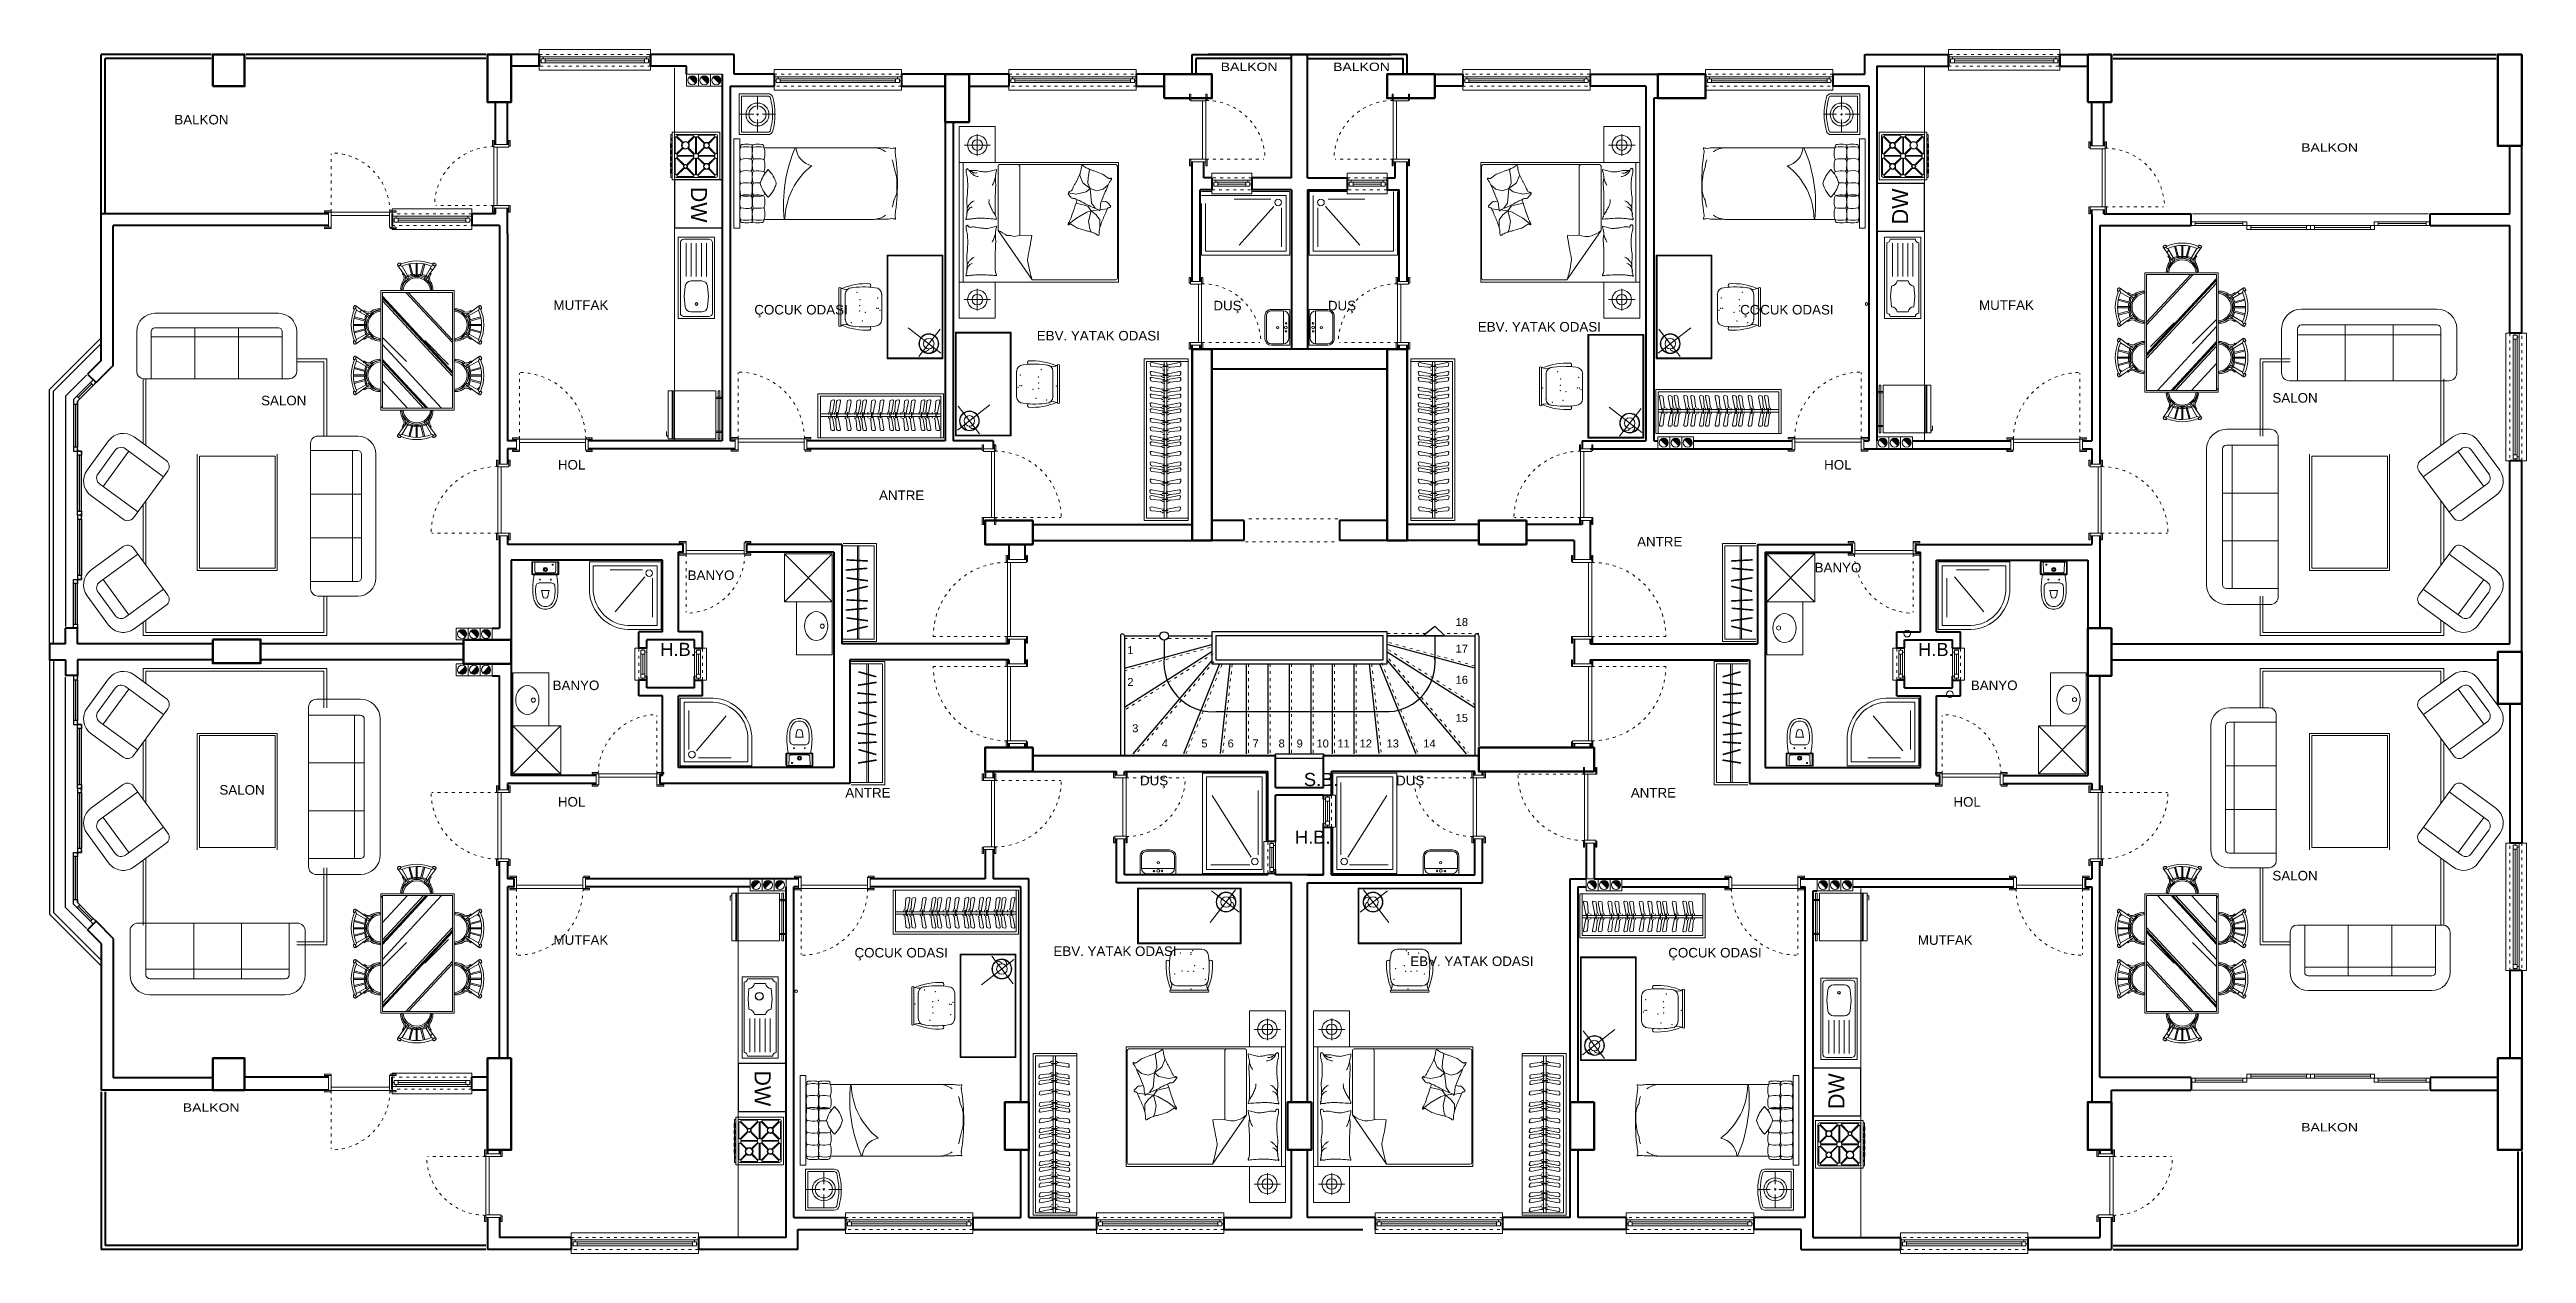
# Model space of a CAD drawing. Header units: millimetres. Extents: x 23 to 3134, y 30 to 1541.
import ezdxf

# ---------------------------------------------------------------- set-up
doc = ezdxf.new("R2010")
doc.units = ezdxf.units.MM
doc.linetypes.add('ACAD_ISO03W100', pattern=[30, 12, -18])
for name, color, linetype in [('14_ISLAK_MEKAN_TEFRİŞ', 134, 'Continuous'), ('FİTİL', 1, 'Continuous'), ('PENCERE', 1, 'Continuous')]:
    doc.layers.add(name, color=color, linetype=linetype)
for name, color, linetype, lineweight in [('duvar_40', 255, 'Continuous', 40), ('forniture', 250, 'Continuous', 9), ('gri', 252, 'Continuous', 25), ('KAPI-PEN', 155, 'Continuous', 18), ('M_ÖLÇÜ_İÇ', 46, 'Continuous', 18), ('MERD_30', 31, 'Continuous', 30), ('SIVA', 153, 'Continuous', 9), ('TABLE4', 3, 'Continuous', 50), ('TEF', 253, 'Continuous', 18), ('yazi', 253, 'Continuous', 30), ('yazı', 253, 'Continuous', 20)]:
    doc.layers.add(name, color=color, linetype=linetype, lineweight=lineweight)
doc.layers.get('SIVA').off()
doc.styles.add('DIM_FONT', font='Arial')
doc.styles.add('KÜÇÜK_YAZI', font='Arial')
doc.styles.add('LEVELS', font='Arial')
doc.styles.add('MAHAL', font='Arial')
doc.styles.get("Standard").update_dxf_attribs({"font": 'EtrFont'})

msp = doc.modelspace()

# ---------------------------------------------------------------- texts
at = {"layer": 'yazi', "style": 'KÜÇÜK_YAZI'}
for s, rotation, p in [('H.B.', 0.162772, (789.907916, 779.383942)), ('H.B.', 359.837228, (2369.677754, 779.458111)), ('S.B.', 0.162772, (1598.283288, 616.153888)), ('H.B.', 0.162772, (1587.070999, 543.747434))]:
    msp.add_text(s, height=16.4775, rotation=rotation, dxfattribs=at).set_placement(p)
at = {"layer": 'yazı', "style": 'MAHAL', "width": 1.2}
for p in [(1493.825698, 1513.648243), (1634.991206, 1513.648243), (2850.866527, 1412.334107), (190.127874, 207.376249), (2850.866527, 182.616361)]:
    msp.add_text('BALKON', height=10.5, dxfattribs=at).set_placement(p)
at = {"layer": 'yazı', "style": 'MAHAL'}
for s, p in [('BALKON', (179.610674, 1446.588889)), ('MUTFAK', (655.763814, 1213.818833)), ('ÇOCUK ODASI', (908.025497, 1208.046944)), ('DUŞ', (1484.677667, 1213.23039)), ('DUŞ', (1628.482274, 1213.23039)), ('ÇOCUK ODASI', (2146.284858, 1208.046944)), ('MUTFAK', (2446.285573, 1213.818833)), ('EBV. YATAK ODASI', (1262.824295, 1175.43401)), ('EBV. YATAK ODASI', (1816.750781, 1186.606919)), ('SALON', (288.598416, 1094.022513)), ('SALON', (2814.764711, 1097.399292)), ('HOL', (661.333229, 1013.427746)), ('HOL', (2251.758692, 1013.427746)), ('ANTRE', (1064.725855, 975.176387)), ('ANTRE', (2016.843208, 916.962276)), ('BANYO', (824.330016, 874.768216)), ('BANYO', (2239.809378, 884.366267)), ('BANYO', (654.712939, 736.599256)), ('BANYO', (2436.002361, 736.599256)), ('DUŞ', (1392.461703, 617.092403)), ('DUŞ', (1714.117104, 617.092403)), ('SALON', (236.217613, 605.320728)), ('HOL', (661.333229, 590.331219)), ('ANTRE', (1022.3488, 601.787915)), ('ANTRE', (2008.927088, 601.787915)), ('HOL', (2414.157184, 590.331219)), ('SALON', (2814.764711, 497.69547)), ('MUTFAK', (655.763814, 416.896273)), ('ÇOCUK ODASI', (1033.893626, 401.001404)), ('EBV. YATAK ODASI', (1283.793848, 402.904796)), ('ÇOCUK ODASI', (2055.917823, 401.001404)), ('MUTFAK', (2369.404065, 416.896273)), ('EBV. YATAK ODASI', (1731.95207, 390.273657))]:
    msp.add_text(s, height=12, dxfattribs=at).set_placement(p)
at = {"layer": 'yazı', "style": 'LEVELS'}
for s, p in [('18', (1788.892457, 817.068475)), ('1', (1376.54603, 781.78902)), ('17', (1788.892457, 783.706722)), ('2', (1376.54603, 741.764043)), ('16', (1788.892457, 744.58839)), ('3', (1382.637285, 683.724044)), ('15', (1788.892457, 696.808286)), ('4', (1419.712971, 664.648371)), ('5', (1469.527928, 664.648371)), ('6', (1502.447459, 664.648371)), ('7', (1533.768342, 664.648371)), ('8', (1566.486611, 664.648371)), ('9', (1589.137657, 664.648371)), ('10', (1614.084405, 664.648371)), ('11', (1640.370451, 664.648371)), ('12', (1668.278051, 664.648371)), ('13', (1702.115536, 664.648371)), ('14', (1748.25704, 664.648371))]:
    msp.add_text(s, height=10, rotation=359.750408, dxfattribs=at).set_placement(p)

# ---------------------------------------------------------------- blocks, each defined once
blk = doc.blocks.new('b1')
at = {"layer": 'forniture'}
for p, q in [((1165.328494, 1443.891368), (1165.328494, 1398.712955)), ((1210.467291, 1443.891368), (1165.328494, 1443.891368)), ((1188.142892, 1407.11467), (1188.142892, 1434.369653)), ((1210.467291, 1398.712955), (1210.467291, 1443.891368)), ((1171.494501, 1420.742161), (1204.791284, 1420.742161)), ((1170.565635, 1398.712955), (1170.565635, 1248.712955)), ((1214.181591, 1313.364081), (1214.181591, 1394.131247)), ((1216.181591, 1396.131247), (1362.111539, 1396.131247)), ((1241.441579, 1394.131247), (1241.441579, 1307.184222)), ((1316.766333, 1382.629323), (1317.110132, 1385.037572)), ((1320.548166, 1373.168372), (1316.766333, 1382.629323)), ((1329.830843, 1366.287659), (1320.548166, 1373.168372)), ((1327.080421, 1372.996345), (1327.42422, 1379.877038)), ((1329.830843, 1366.287659), (1327.080421, 1372.996345)), ((1327.42422, 1379.877038), (1329.143244, 1389.682044)), ((1329.143244, 1389.682044), (1329.787443, 1390.012016)), ((1346.333386, 1365.255553), (1352.590313, 1370.615211)), ((1364.111539, 1394.131247), (1364.111539, 1253.555802)), ((1302.1547, 1360.611081), (1312.468787, 1359.234939)), ((1321.25606, 1345.873768), (1312.366927, 1347.850469)), ((1312.468787, 1359.234939), (1324.673799, 1361.815216)), ((1326.984606, 1343.897087), (1321.25606, 1345.873768)), ((1324.673799, 1361.815216), (1329.830843, 1366.287659)), ((1325.601853, 1336.385639), (1331.132864, 1338.164662)), ((1331.132864, 1338.164662), (1326.984606, 1343.897087)), ((1331.132864, 1338.164662), (1327.97229, 1325.316145)), ((1329.830843, 1366.287659), (1338.082121, 1363.191339)), ((1329.830843, 1366.287659), (1331.721766, 1347.709774)), ((1331.132864, 1338.164662), (1340.544099, 1339.341863)), ((1331.132864, 1338.164662), (1337.454026, 1333.222929)), ((1331.721766, 1347.709774), (1335.331686, 1342.721267)), ((1335.331686, 1342.721267), (1336.191198, 1341.517133)), ((1338.082121, 1363.191339), (1346.333386, 1365.255553)), ((1342.014938, 1339.525843), (1351.475276, 1340.709187)), ((1214.181591, 1313.364081), (1256.921358, 1251.555802)), ((1302.168945, 1320.956866), (1312.564461, 1328.874191)), ((1312.564461, 1328.874191), (1325.601853, 1336.385639)), ((1327.97229, 1325.316145), (1329.355043, 1315.037323)), ((1329.355043, 1315.037323), (1331.359091, 1311.435889)), ((1337.454026, 1333.222929), (1342.194887, 1326.699831)), ((1342.194887, 1326.699831), (1342.194887, 1317.40936)), ((1165.328494, 1203.534541), (1165.328494, 1248.712955)), ((1210.467291, 1248.712955), (1210.467291, 1203.534541)), ((1362.111539, 1251.555802), (1256.921358, 1251.555802)), ((1171.494501, 1226.683748), (1204.791284, 1226.683748)), ((1188.142892, 1240.31124), (1188.142892, 1213.056256)), ((1210.467291, 1203.534541), (1165.328494, 1203.534541))]:
    blk.add_line(p, q, dxfattribs=at)
at = {"layer": 'forniture', "flags": 128}
blk.add_lwpolyline([(1365.328494, 1398.712955), (1165.328494, 1398.712955), (1165.328494, 1248.712955), (1365.328494, 1248.712955)], close=True, dxfattribs=at)
for points in [[(1178.007795, 1388.614861, -0.263368), (1176.128929, 1391.409872, -0.494818), (1174.254605, 1390.492723, -0.049225), (1174.080216, 1388.725657, -0.036831), (1174.254605, 1386.361434, -0.031893), (1175.068132, 1382.563628, 0.035782), (1175.767094, 1379.172199, 0.032941), (1176.358449, 1370.206032, 0.026564), (1175.767094, 1359.083315, 0.017905), (1175.230629, 1355.331888, -0.033397), (1175.005237, 1353.311087, -0.03204), (1175.078487, 1349.602833, 0.018442), (1175.380561, 1343.170648, 0.010837), (1175.305269, 1336.694301, 0.014624), (1175.005237, 1331.903476, 0.111249), (1174.274595, 1329.648795, -0.153708), (1173.879282, 1327.959969, -0.076444), (1174.051587, 1327.216324, -0.215512), (1174.254605, 1327.021038, -0.585858), (1174.559116, 1327.287285, 0.363489), (1174.817576, 1327.772187, 0.191716), (1175.971089, 1327.777919, -0.129675), (1177.632472, 1327.584405, -0.01735), (1179.312879, 1327.884381, 0.019326), (1180.822677, 1328.147752, 0.018818), (1187.660887, 1328.809187, 0.021828), (1193.583513, 1328.8989, 0.006204), (1196.96858, 1328.760337, 0.001963), (1207.657966, 1328.147752, 0.028341), (1211.270829, 1327.720038, -0.117014), (1212.161802, 1327.772187, -0.36606), (1212.25493, 1327.915094, -0.03973), (1211.974141, 1329.274465, -0.048309), (1211.425958, 1330.648312, 0.062981), (1211.035847, 1331.715693, 0.04058), (1210.69779, 1334.055426, 0.014345), (1210.472862, 1340.729419, 0.005484), (1210.547723, 1353.273888, 0.007153), (1210.848185, 1362.888179, 0.008762), (1211.116865, 1367.142604, -0.008153), (1211.411156, 1371.714123, -0.06251), (1210.971093, 1377.427055, 0.078669), (1210.767094, 1381.98574, 0.047825), (1211.238741, 1384.221883, -0.034494), (1211.974141, 1387.300365, -0.023571), (1212.275506, 1389.833884, -0.510228), (1212.161802, 1389.929357), (1209.159245, 1389.178208), (1200.902232, 1387.112564, 0.073041), (1198.944148, 1386.917461, 0.023305), (1192.83288, 1387.488148, 0.018299), (1190.548437, 1387.89514, -0.01097), (1186.748928, 1388.629655, -0.042281), (1183.317588, 1388.920337, -0.027201), (1177.978226, 1388.629655)], [(1178.006374, 1388.632721, -0.077379), (1180.540452, 1385.151636, -0.077379), (1184.012883, 1382.60571, -0.047525), (1186.474727, 1381.613214, -0.047525), (1189.07969, 1381.103413)], [(1179.609391, 1388.780347, -0.05369), (1180.907125, 1387.359675, -0.070312), (1182.136295, 1386.549217, -0.015448), (1182.991747, 1386.175745, -0.013244), (1184.012883, 1385.798068, -0.082127), (1185.820984, 1385.499065, -0.064164), (1188.141396, 1385.798068)], [(1210.695777, 1379.575888, 0.009729), (1209.792593, 1376.847006, 0.009729), (1208.783921, 1374.155331, 0.007971), (1207.880055, 1371.980838, 0.007971), (1206.907333, 1369.836261)], [(1174.817576, 1333.030189, 0.088153), (1175.171951, 1336.483171, 0.088153), (1176.694178, 1339.602706, 0.077547), (1178.855393, 1341.76733, 0.077547), (1181.573324, 1343.170648)], [(1175.387456, 1341.228854, 0.027842), (1176.448773, 1343.607031, 0.048685), (1177.257149, 1344.860708, 0.023666), (1179.693054, 1347.653035, 0.031223), (1181.760971, 1349.555363, 0.046801), (1182.527585, 1350.066164, 0.023191), (1184.200544, 1350.869858)], [(1210.848185, 1332.654624, 0.016108), (1208.224997, 1336.546498, 0.024599), (1206.719672, 1339.227122, 0.009477), (1204.389852, 1344.130949, 0.015937), (1203.154143, 1347.114154, 0.072521), (1202.795519, 1348.748192, 0.033339), (1202.778834, 1352.372156)], [(1313.37222, 1352.317903, -0.025626), (1313.089973, 1351.157663, -0.0108), (1308.92663, 1338.226082, -0.00456), (1305.808835, 1329.473266, -0.01125), (1304.433463, 1325.966934, -0.069394), (1303.318239, 1324.084656, 0.079756), (1302.380427, 1322.424734, 0.106399), (1302.168945, 1320.956866, 0.328642), (1302.509418, 1320.555874, 0.299547), (1303.159617, 1320.793427, -0.189917), (1304.040772, 1321.342199, -0.033518), (1305.066968, 1321.460353, -0.075627), (1305.524425, 1321.412909, -0.053489), (1306.309693, 1321.116268, -0.017838), (1308.508558, 1319.904343, -0.038394), (1310.935856, 1318.185527, 0.059529), (1312.550023, 1317.141795, 0.035943), (1315.16703, 1316.086764, 0.011245), (1323.802227, 1313.520527, 0.006203), (1327.760054, 1312.493147, -0.010783), (1330.031339, 1311.881302, -0.019485), (1331.359091, 1311.435889, -0.005062), (1336.378233, 1309.473224, -0.101392), (1338.905817, 1307.799213, 0.223768), (1340.248612, 1307.313946, 0.25558), (1340.71022, 1307.625665, 0.081563), (1341.219051, 1309.194472, 0.071805), (1341.231896, 1310.90526, -0.069985), (1341.238716, 1312.660121, -0.03546), (1342.535359, 1318.611533, -0.029432), (1345.011093, 1325.516692, -0.001554), (1346.445005, 1328.85032, 0.00152), (1347.911153, 1332.258254, 0.004735), (1349.376325, 1335.784802, -0.00382), (1351.184259, 1340.158917, -0.296001), (1354.4163, 1342.349479, 0.649774), (1355.318343, 1344.493253, 0.02319), (1354.854711, 1344.943071, -0.0288), (1354.485369, 1345.309536, -0.005727), (1353.907429, 1345.968124, 0.004358), (1353.150379, 1346.835593, 0.027528), (1351.464267, 1348.535614, 0.046214), (1350.320509, 1349.390933, 0.194121), (1348.653031, 1349.670761, -0.133719), (1346.248177, 1349.787857, -0.005779), (1344.046553, 1350.53232, -0.008882)], [(1178.007795, 1317.691063, -0.263368), (1176.128929, 1320.486074, -0.494818), (1174.254605, 1319.568925, -0.049225), (1174.080216, 1317.801859, -0.036831), (1174.254605, 1315.437637, -0.031893), (1175.068132, 1311.63983, 0.035782), (1175.767094, 1308.248401, 0.032941), (1176.358449, 1299.282234, 0.026564), (1175.767094, 1288.159517, 0.017905), (1175.230629, 1284.40809, -0.033397), (1175.005237, 1282.387289, -0.03204), (1175.078487, 1278.679035, 0.018442), (1175.380561, 1272.24685, 0.010837), (1175.305269, 1265.770503, 0.014624), (1175.005237, 1260.979678, 0.111249), (1174.274595, 1258.724997, -0.153708), (1173.879282, 1257.036171, -0.076444), (1174.051587, 1256.292526, -0.215512), (1174.254605, 1256.09724, -0.585858), (1174.559116, 1256.363487, 0.363489), (1174.817576, 1256.848389, 0.191716), (1175.971089, 1256.854121, -0.129675), (1177.632472, 1256.660607, -0.01735), (1179.312879, 1256.960583, 0.019326), (1180.822677, 1257.223954, 0.018818), (1187.660887, 1257.885389, 0.021828), (1193.583513, 1257.975102, 0.006204), (1196.96858, 1257.836539, 0.001963), (1207.657966, 1257.223954, 0.028341), (1211.270829, 1256.79624, -0.117014), (1212.161802, 1256.848389, -0.36606), (1212.25493, 1256.991296, -0.03973), (1211.974141, 1258.350667, -0.048309), (1211.425958, 1259.724514, 0.062981), (1211.035847, 1260.791895, 0.04058), (1210.69779, 1263.131629, 0.014345), (1210.472862, 1269.805621, 0.005484), (1210.547723, 1282.35009, 0.007153), (1210.848185, 1291.964381, 0.008762), (1211.116865, 1296.218806, -0.008153), (1211.411156, 1300.790325, -0.06251), (1210.971093, 1306.503257, 0.078669), (1210.767094, 1311.061942, 0.047825), (1211.238741, 1313.298085, -0.034494), (1211.974141, 1316.376568, -0.023571), (1212.275506, 1318.910086, -0.510228), (1212.161802, 1319.005559), (1209.159245, 1318.25441), (1200.902232, 1316.188766, 0.073041), (1198.944148, 1315.993663, 0.023305), (1192.83288, 1316.56435, 0.018299), (1190.548437, 1316.971342, -0.01097), (1186.748928, 1317.705858, -0.042281), (1183.317588, 1317.99654, -0.027201), (1177.978226, 1317.705858)], [(1210.695777, 1308.65209, 0.009729), (1209.792593, 1305.923209, 0.009729), (1208.783921, 1303.231534, 0.007971), (1207.880055, 1301.05704, 0.007971), (1206.907333, 1298.912463)], [(1214.181591, 1313.364081, -0.085272), (1225.192193, 1307.03355, -0.124044), (1233.945085, 1306.11256), (1243.486084, 1307.476495), (1256.500144, 1307.301891)], [(1256.500144, 1307.301891, 0.007867), (1254.72277, 1295.540538, 0.009508), (1252.914898, 1285.865856, 0.006616), (1251.481628, 1279.364435, -0.023828), (1251.145847, 1277.545708, -0.080713), (1251.19461, 1275.681771, -0.009591), (1254.390076, 1260.421269, -0.013133), (1255.250519, 1257.077422, -0.007859), (1256.921358, 1251.555802)], [(1175.387456, 1270.305056, 0.027842), (1176.448773, 1272.683233, 0.048685), (1177.257149, 1273.93691, 0.023666), (1179.693054, 1276.729237, 0.031223), (1181.760971, 1278.631565, 0.046801), (1182.527585, 1279.142366, 0.023191), (1184.200544, 1279.94606)], [(1174.817576, 1262.106391, 0.088153), (1175.171951, 1265.559374, 0.088153), (1176.694178, 1268.678908, 0.077547), (1178.855393, 1270.843532, 0.077547), (1181.573324, 1272.24685)]]:
    blk.add_lwpolyline(points, format="xyb", dxfattribs=at)
blk.add_lwpolyline([(1323.643793, 1392.899482, 0.101392), (1321.251953, 1394.762302, -0.223768), (1319.950303, 1395.349062, -0.25558), (1319.46616, 1395.073642, -0.081563), (1318.838581, 1393.54845, -0.071805), (1318.694646, 1391.843679, 0.069985), (1318.553341, 1390.094503, 0.03546), (1316.804352, 1384.259983, 0.029432), (1313.806639, 1377.564896, 0.001554), (1312.121431, 1374.35098, -0.00152), (1310.398387, 1371.065448, -0.004735), (1308.667225, 1367.661576, 0.00382), (1306.529345, 1363.438901, 0.296001), (1303.138911, 1361.502511, -0.649774), (1302.075207, 1359.434183, -0.02319), (1302.502998, 1358.950151, 0.0288), (1302.843164, 1358.556455, 0.005727), (1303.368925, 1357.855507, -0.004358), (1304.057259, 1356.932564, -0.027528), (1305.608109, 1355.108308, -0.046214), (1306.682944, 1354.167839, -0.194121), (1308.324069, 1353.761027, 0.133719), (1310.712873, 1353.459949, 0.011505), (1314.947923, 1351.597846, 0.008882), (1320.330617, 1348.964315, 0.012426), (1327.165731, 1345.251273, -0.033612), (1329.750879, 1343.98562), (1335.382554, 1341.683307), (1339.726989, 1339.907237, 0.224341), (1341.057093, 1338.454443, -0.722772), (1341.943096, 1338.437484, -0.103513), (1341.992701, 1338.811233, 0.053465), (1342.016228, 1339.535137, 0.030109), (1342.48244, 1341.840753, -0.031436), (1342.923147, 1344.050386, -0.05324), (1342.964937, 1345.56234, 0.05518), (1343.010911, 1347.021288, 0.056271), (1343.668543, 1349.552684, 0.0108), (1348.810809, 1362.127115, 0.00456), (1352.590313, 1370.615211, 0.01125), (1354.230391, 1374.005809, 0.069394), (1355.486605, 1375.797071, -0.079756), (1356.548887, 1377.38023, -0.106399), (1356.872255, 1378.827569, -0.328642), (1356.563519, 1379.253478, -0.299547), (1355.897025, 1379.06646, 0.189917), (1354.9764, 1378.586841, 0.033518), (1353.944167, 1378.54769, 0.075627), (1353.491692, 1378.630057, 0.053489), (1352.73147, 1378.986014, 0.017838), (1350.631965, 1380.362911, 0.038394), (1348.343551, 1382.262717, -0.059529), (1346.814131, 1383.4271, -0.035943), (1344.285687, 1384.679615, -0.011245), (1335.872588, 1387.900167, -0.006203), (1332.005151, 1389.227882, 0.010783), (1329.787443, 1390.012016, 0.019485), (1328.497737, 1390.557887, 0.005062)], format="xyb", close=True, dxfattribs=at)
at = {"layer": 'forniture'}
for centre, radius in [((1188.142892, 1420.742161), 12.186842), ((1188.142892, 1420.742161), 6.664644), ((1188.142892, 1226.683748), 12.186842), ((1188.142892, 1226.683748), 6.664644)]:
    blk.add_circle(centre, radius, dxfattribs=at)
for centre, start, end in [((1216.181591, 1394.131247), 90, 180), ((1239.441579, 1394.131247), 0, 90), ((1362.111539, 1394.131247), 0, 90), ((1362.111539, 1253.555802), 270, 0)]:
    blk.add_arc(centre, 2, start, end, dxfattribs=at)
at = {"layer": 'forniture', "style": 'DIM_FONT', "text_generation_flag": 4, "width": 0.8, "flags": 9}
for tag in ['YSIZE', 'XSIZE']:
    blk.add_attdef(tag, (1165.328494, 1398.712955), '', height=0.05, rotation=270, dxfattribs=at)
blk = doc.blocks.new('b2')
at = {"layer": 'TEF'}
for p, q in [((1556.703067, 1352.654726), (1510.787675, 1352.654726)), ((1560.382916, 1343.76477), (1517.150996, 1294.907789)), ((1570.009477, 1341.971359), (1570.009477, 1293.060234))]:
    blk.add_line(p, q, dxfattribs=at)
at = {"layer": 'TEF', "flags": 128}
for points in [[(1469.846659, 1362.552611), (1482.846971, 1362.552611)], [(1532.846971, 1362.552611), (1580.846659, 1362.552611), (1580.846659, 1282.552611), (1469.846659, 1282.552611), (1469.846659, 1347.552621)], [(1469.846659, 1357.552611), (1575.846659, 1357.552611), (1575.846659, 1287.552611), (1474.846659, 1287.552611), (1474.846659, 1347.552648)]]:
    blk.add_lwpolyline(points, dxfattribs=at)
at = {"layer": 'TEF'}
blk.add_circle((1565.96554, 1348.484277), 4.170449, dxfattribs=at)
blk = doc.blocks.new('b4')
at = {"layer": 'TEF'}
for p, q in [((1532.058818, 527.016354), (1483.201838, 604.217298)), ((1540.948775, 529.79011), (1540.948775, 610.580619)), ((1530.265408, 517.389793), (1481.354282, 517.389793))]:
    blk.add_line(p, q, dxfattribs=at)
at = {"layer": 'TEF', "flags": 128}
blk.add_lwpolyline([(1550.846659, 506.552611), (1550.846659, 506.552611), (1470.846659, 506.552611), (1470.846659, 632.552611), (1550.846659, 632.552611), (1550.846659, 546.552611)], dxfattribs=at)
blk.add_lwpolyline([(1475.846659, 511.552611), (1475.846659, 627.552611), (1545.846659, 627.552611), (1545.846659, 511.552611)], close=True, dxfattribs=at)
at = {"layer": 'TEF'}
blk.add_circle((1536.778326, 521.43373), 4.170449, dxfattribs=at)
blk = doc.blocks.new('b5')
at = {"layer": 'PENCERE', "color": 134, "linetype": 'Continuous'}
for p, q in [((69.268923, 1131.846672), (42.846659, 1105.424408)), ((74.21867, 1122.654284), (52.846659, 1101.282273)), ((75.986437, 1120.886517), (58.993575, 1103.893655)), ((42.846659, 1105.424408), (42.846659, 816.416969)), ((52.846659, 1101.282273), (52.846659, 1041.463104)), ((52.846659, 1099.211205), (52.846659, 1095.459197)), ((52.846659, 1099.211205), (52.846659, 1095.459197)), ((52.846659, 1095.459197), (57.846659, 1095.459197)), ((52.846659, 1095.459197), (57.846659, 1095.459197)), ((55.346659, 1095.459197), (55.346659, 1041.463104)), ((60.761342, 1102.125888), (57.225808, 1105.661422)), ((77.754204, 1119.11875), (57.846659, 1099.211205)), ((57.846659, 1095.459197), (57.846659, 1099.211205)), ((57.846659, 1099.211205), (57.846659, 1041.463104)), ((57.846659, 1095.459197), (57.846659, 1099.211205)), ((57.846659, 1041.463104), (52.846659, 1041.463104)), ((52.846659, 1041.463104), (52.846659, 1036.463104)), ((52.846659, 1036.463104), (57.846659, 1036.463104)), ((52.846659, 1036.463104), (57.846659, 1036.463104)), ((57.846659, 1036.463104), (57.846659, 1041.463104)), ((57.846659, 1038.963104), (57.846659, 1036.463104)), ((57.846659, 1031.463104), (57.846659, 1036.463104)), ((57.846659, 1036.463104), (62.846659, 1036.463104)), ((62.846659, 1036.463104), (57.846659, 1036.463104)), ((57.846659, 960.988079), (57.846659, 1031.463104)), ((62.846659, 1031.463104), (57.846659, 1031.463104)), ((60.346659, 1036.463104), (62.846659, 1036.463104)), ((60.346659, 960.988079), (60.346659, 1031.463104)), ((62.846659, 1033.963104), (62.846659, 1036.463104)), ((62.846659, 1036.463104), (62.846659, 1031.463104)), ((62.846659, 960.988079), (62.846659, 1031.463104)), ((57.846659, 955.988079), (57.846659, 960.988079)), ((57.846659, 960.988079), (62.846659, 960.988079)), ((57.846659, 955.988079), (57.846659, 950.988079)), ((62.846659, 955.988079), (57.846659, 955.988079)), ((62.846659, 955.988079), (57.846659, 955.988079)), ((57.846659, 950.988079), (62.846659, 950.988079)), ((57.846659, 950.988079), (57.846659, 880.513053)), ((60.346659, 955.988079), (62.846659, 955.988079)), ((60.346659, 955.988079), (62.846659, 955.988079)), ((60.346659, 950.988079), (60.346659, 880.513053)), ((62.846659, 960.988079), (62.846659, 955.988079)), ((62.846659, 955.988079), (62.846659, 958.488079)), ((62.846659, 955.988079), (62.846659, 953.488079)), ((62.846659, 950.988079), (62.846659, 955.988079)), ((62.846659, 950.988079), (62.846659, 880.513053)), ((52.846659, 870.513053), (52.846659, 875.513053)), ((52.846659, 875.513053), (57.846659, 875.513053)), ((62.846659, 880.513053), (57.846659, 880.513053)), ((57.846659, 880.513053), (57.846659, 875.513053)), ((62.846659, 875.513054), (57.846659, 875.513053)), ((57.846659, 875.513053), (62.846659, 875.513053)), ((57.846659, 873.013053), (57.846659, 875.513053)), ((57.846659, 875.513053), (57.846659, 870.513053)), ((60.346659, 875.513053), (62.846659, 875.513054)), ((62.846659, 875.513053), (62.846659, 880.513053)), ((62.846659, 878.013053), (62.846659, 875.513053)), ((52.846659, 819.416969), (52.846659, 870.513053)), ((57.846659, 870.513053), (52.846659, 870.513053)), ((55.346659, 819.416969), (55.346659, 870.513053)), ((57.846659, 819.416969), (57.846659, 870.513053))]:
    blk.add_line(p, q, dxfattribs=at)
at = {"layer": 'PENCERE', "color": 134, "linetype": 'Continuous', "flags": 128}
for points in [[(22.846659, 794.552611), (22.846659, 1113.70868), (87.846659, 1178.70868)], [(27.846659, 794.552611), (27.846659, 1111.637612), (87.846659, 1171.637612)]]:
    blk.add_lwpolyline(points, dxfattribs=at)
blk = doc.blocks.new('b6')
at = {"layer": 'PENCERE', "color": 134, "linetype": 'Continuous'}
for p, q in [((42.846659, 463.680813), (42.846659, 752.688252)), ((52.846659, 754.688252), (52.846659, 749.688252)), ((57.846659, 754.688252), (52.846659, 754.688252)), ((52.846659, 749.688252), (57.846659, 749.688252)), ((52.846659, 749.688252), (52.846659, 698.592168)), ((55.346659, 749.688252), (55.346659, 698.592168)), ((57.846659, 754.688252), (57.846659, 752.188252)), ((57.846659, 749.688252), (57.846659, 754.688252)), ((57.846659, 749.688252), (57.846659, 698.592168)), ((57.846659, 698.592168), (52.846659, 698.592168)), ((52.846659, 698.592168), (52.846659, 693.592168)), ((52.846659, 693.592168), (57.846659, 693.592168)), ((57.846659, 693.592168), (57.846659, 698.592168)), ((57.846659, 696.092168), (57.846659, 693.592168)), ((57.846659, 688.592168), (57.846659, 693.592168)), ((57.846659, 693.592168), (62.846659, 693.592168)), ((62.846659, 693.592168), (57.846659, 693.592168)), ((57.846659, 618.117143), (57.846659, 688.592168)), ((62.846659, 688.592168), (57.846659, 688.592168)), ((60.346659, 693.592168), (62.846659, 693.592168)), ((60.346659, 618.117143), (60.346659, 688.592168)), ((62.846659, 691.092168), (62.846659, 693.592168)), ((62.846659, 693.592168), (62.846659, 688.592168)), ((62.846659, 618.117143), (62.846659, 688.592168)), ((57.846659, 613.117143), (57.846659, 618.117143)), ((57.846659, 618.117143), (62.846659, 618.117143)), ((62.846659, 613.117143), (57.846659, 613.117143)), ((57.846659, 613.117143), (57.846659, 608.117143)), ((62.846659, 613.117143), (57.846659, 613.117143)), ((57.846659, 608.117143), (62.846659, 608.117143)), ((57.846659, 608.117143), (57.846659, 537.642118)), ((60.346659, 613.117143), (62.846659, 613.117143)), ((60.346659, 613.117143), (62.846659, 613.117143)), ((60.346659, 608.117143), (60.346659, 537.642118)), ((62.846659, 618.117143), (62.846659, 613.117143)), ((62.846659, 613.117143), (62.846659, 615.617143)), ((62.846659, 613.117143), (62.846659, 610.617143)), ((62.846659, 608.117143), (62.846659, 613.117143)), ((62.846659, 608.117143), (62.846659, 537.642118)), ((52.846659, 527.642118), (52.846659, 532.642118)), ((52.846659, 532.642118), (57.846659, 532.642118)), ((52.846659, 532.642118), (57.846659, 532.642118)), ((62.846659, 537.642118), (57.846659, 537.642118)), ((57.846659, 537.642118), (57.846659, 532.642118)), ((57.846659, 530.142118), (57.846659, 532.642118)), ((57.846659, 532.642118), (57.846659, 527.642118)), ((57.846659, 532.642118), (62.846659, 532.642118)), ((62.846659, 532.642118), (57.846659, 532.642118)), ((60.346659, 532.642118), (62.846659, 532.642118)), ((62.846659, 532.642118), (62.846659, 537.642118)), ((62.846659, 535.142118), (62.846659, 532.642118)), ((52.846659, 467.822949), (52.846659, 527.642118)), ((57.846659, 527.642118), (52.846659, 527.642118)), ((55.346659, 473.646024), (55.346659, 527.642118)), ((57.846659, 469.894017), (57.846659, 527.642118)), ((52.846659, 469.894017), (52.846659, 473.646024)), ((52.846659, 473.646024), (57.846659, 473.646024)), ((52.846659, 469.894017), (52.846659, 473.646024)), ((52.846659, 473.646024), (57.846659, 473.646024)), ((74.21867, 446.450938), (52.846659, 467.822949)), ((60.761342, 466.979334), (57.225808, 463.4438)), ((57.846659, 473.646024), (57.846659, 469.894017)), ((57.846659, 473.646024), (57.846659, 469.894017)), ((77.754204, 449.986471), (57.846659, 469.894017)), ((69.268923, 437.258549), (42.846659, 463.680813)), ((75.986437, 448.218705), (58.993575, 465.211567)), ((74.21867, 446.450938), (77.754204, 449.986471)), ((74.21867, 446.450938), (77.754204, 449.986471)), ((77.754204, 442.915404), (74.21867, 446.450938)), ((77.754204, 449.986471), (81.289738, 446.450938)), ((77.754204, 449.986471), (81.289738, 446.450938)), ((81.289738, 446.450938), (77.754204, 442.915404)), ((81.289738, 446.450938), (79.521971, 448.218705)), ((81.289738, 446.450938), (79.521971, 448.218705))]:
    blk.add_line(p, q, dxfattribs=at)
at = {"layer": 'PENCERE', "color": 134, "linetype": 'Continuous', "flags": 128}
for points in [[(22.846659, 774.552611), (22.846659, 455.396542), (87.846659, 390.396542)], [(27.846659, 774.552611), (27.846659, 457.46761), (87.846659, 397.46761)]]:
    blk.add_lwpolyline(points, dxfattribs=at)
blk = doc.blocks.new('b7')
at = {"layer": 'TEF'}
for p, q in [((1615.683841, 1341.971359), (1615.683841, 1293.060234)), ((1625.310402, 1343.76477), (1668.542322, 1294.907789)), ((1628.990251, 1352.654726), (1674.905643, 1352.654726))]:
    blk.add_line(p, q, dxfattribs=at)
at = {"layer": 'TEF', "flags": 128}
for points in [[(1652.846347, 1362.552611), (1604.846659, 1362.552611), (1604.846659, 1282.552611), (1715.846659, 1282.552611), (1715.846659, 1362.552531)], [(1609.846659, 1357.552611), (1609.846659, 1287.552611), (1710.846659, 1287.552611), (1710.846659, 1362.552557)]]:
    blk.add_lwpolyline(points, dxfattribs=at)
at = {"layer": 'TEF'}
blk.add_circle((1619.727778, 1348.484277), 4.170449, dxfattribs=at)
blk = doc.blocks.new('b11')
at = {"layer": 'TEF'}
for p, q in [((1644.744544, 529.79011), (1644.744544, 620.580619)), ((1653.6345, 527.016354), (1702.491481, 604.217298)), ((1655.42791, 517.389793), (1704.339036, 517.389793))]:
    blk.add_line(p, q, dxfattribs=at)
at = {"layer": 'TEF', "flags": 128}
blk.add_lwpolyline([(1634.846659, 564.552611), (1634.846659, 506.552611), (1714.846659, 506.552611), (1714.846659, 632.552611), (1634.846659, 632.552611), (1634.846659, 604.552611)], dxfattribs=at)
blk.add_lwpolyline([(1709.846659, 511.552611), (1709.846659, 627.552611), (1639.846659, 627.552611), (1639.846659, 511.552611)], close=True, dxfattribs=at)
at = {"layer": 'TEF'}
blk.add_circle((1648.914993, 521.43373), 4.170449, dxfattribs=at)
blk = doc.blocks.new('bb4')
at = {"layer": '14_ISLAK_MEKAN_TEFRİŞ'}
for p, q in [((451.337342, -291.899922), (391.337342, -291.899922)), ((391.337342, -291.899922), (391.337342, -351.899922)), ((451.337342, -351.899922), (451.337342, -291.899922)), ((391.337342, -351.899922), (451.337342, -351.899922))]:
    blk.add_line(p, q, dxfattribs=at)
at = {"insert": (399.962664, -311.17105), "char_height": 20.16, "width": 8839.469653, "attachment_point": 1}
blk.add_mtext('DW', dxfattribs=at)
blk = doc.blocks.new('KLOZET')
at = {"layer": 'TEF'}
for p, q in [((-59.415477, 1.824511), (-59.513433, -0.020831)), ((-59.129014, 3.527278), (-59.415477, 1.824511)), ((-58.665125, 5.092667), (-59.129014, 3.527278)), ((-58.03486, 6.525994), (-58.665125, 5.092667)), ((-57.249388, 7.832456), (-58.03486, 6.525994)), ((-56.319729, 9.017369), (-57.249388, 7.832456)), ((-55.256993, 10.085929), (-56.319729, 9.017369)), ((-56.126744, -0.006107), (-56.010928, 1.746384)), ((-56.010928, 1.746384), (-55.674353, 3.331066)), ((-55.674353, 3.331066), (-55.133353, 4.755584)), ((-54.07229, 11.043422), (-55.256993, 10.085929)), ((-55.133353, 4.755584), (-54.404236, 6.027672)), ((-54.404236, 6.027672), (-53.503337, 7.155125)), ((-52.776698, 11.895074), (-54.07229, 11.043422)), ((-53.503337, 7.155125), (-52.446962, 8.145618)), ((-51.381299, 12.646202), (-52.776698, 11.895074)), ((-52.446962, 8.145618), (-51.251387, 9.006887)), ((-49.897172, 13.301971), (-51.381299, 12.646202)), ((-51.251387, 9.006887), (-49.932979, 9.746696)), ((-49.932979, 9.746696), (-48.508044, 10.37272)), ((-48.335456, 13.867699), (-49.897172, 13.301971)), ((-48.508044, 10.37272), (-46.992917, 10.892754)), ((-46.707171, 14.34861), (-48.335456, 13.867699)), ((-46.992917, 10.892754), (-45.403875, 11.314444)), ((-45.023458, 14.749992), (-46.707171, 14.34861)), ((-45.49995, -0.020831), (-44.988277, 1.870771)), ((-45.403875, 11.314444), (-43.757224, 11.645614)), ((-43.295366, 15.077041), (-45.023458, 14.749992)), ((-44.988277, 1.870771), (-43.643768, 3.215281)), ((-43.757224, 11.645614), (-42.069359, 11.893909)), ((-43.643768, 3.215281), (-41.752285, 3.726983)), ((-41.534004, 15.335042), (-43.295366, 15.077041)), ((-42.069359, 11.893909), (-40.356528, 12.067125)), ((-41.752285, 3.726983), (-36.308185, 4.334372)), ((-39.750483, 15.529252), (-41.534004, 15.335042)), ((-40.356528, 12.067125), (-38.635065, 12.172965)), ((-37.955882, 15.664928), (-39.750483, 15.529252)), ((-38.635065, 12.172965), (-36.921278, 12.219136)), ((-36.161251, 15.747325), (-37.955882, 15.664928)), ((-36.921278, 12.219136), (-35.231502, 12.213402)), ((-36.385923, 4.334372), (-36.264941, 4.262368)), ((-36.308185, 4.334372), (-36.207362, 4.360294)), ((-36.264941, 4.262368), (-36.040239, 3.965662)), ((-36.207362, 4.360294), (-36.02008, 4.541782)), ((-34.37773, 15.781669), (-36.161251, 15.747325)), ((-36.040239, 3.965662), (-35.919257, 3.323331)), ((-36.02008, 4.541782), (-35.919257, 5.034311)), ((-35.919257, 3.323331), (-35.919257, -3.520618)), ((-35.231502, 12.213402), (-33.582074, 12.163468)), ((-32.616398, 15.773247), (-34.37773, 15.781669)), ((-33.582074, 12.163468), (-31.989269, 12.0771)), ((-30.888306, 15.727285), (-32.616398, 15.773247)), ((-31.989269, 12.0771), (-30.469423, 11.962001)), ((-29.204592, 15.64904), (-30.888306, 15.727285)), ((-30.469423, 11.962001), (-29.419917, 11.702148)), ((-29.419917, 11.702148), (-27.470826, 10.493732)), ((-27.576308, 15.543797), (-29.204592, 15.64904)), ((-26.014562, 15.416752), (-27.576308, 15.543797)), ((-27.470826, 10.493732), (-26.42132, 7.693347)), ((-26.42132, 7.693347), (-26.363711, 6.405759)), ((-26.363711, 6.405759), (-26.258557, 3.407191)), ((-26.258557, 3.407191), (-26.207458, -0.006107)), ((-24.530435, 15.273222), (-26.014562, 15.416752)), ((-23.135036, 15.118433), (-24.530435, 15.273222)), ((-21.839444, 14.957612), (-23.135036, 15.118433)), ((-22.782423, 6.755057), (-22.707194, 7.033276)), ((-22.707194, 6.476897), (-22.782423, 6.755057)), ((-22.707194, 7.033276), (-22.509489, 7.231011)), ((-22.509489, 6.279222), (-22.707194, 6.476897)), ((-22.509489, 7.231011), (-22.231329, 7.30627)), ((-22.231329, 6.203993), (-22.509489, 6.279222)), ((-22.231329, 7.30627), (-21.953139, 7.231011)), ((-21.953139, 6.279222), (-22.231329, 6.203993)), ((-21.953139, 7.231011), (-21.755375, 7.033276)), ((-21.755375, 6.476897), (-21.953139, 6.279222)), ((-20.654741, 14.796044), (-21.839444, 14.957612)), ((-21.755375, 7.033276), (-21.680116, 6.755057)), ((-21.680116, 6.755057), (-21.755375, 6.476897)), ((-19.592034, 14.638985), (-20.654741, 14.796044)), ((-18.662375, 14.491662), (-19.592034, 14.638985)), ((-17.876873, 14.359332), (-18.662375, 14.491662)), ((-17.246638, 14.247279), (-17.876873, 14.359332)), ((-16.78272, 14.160761), (-17.246638, 14.247279)), ((-16.496257, 14.104974), (-16.78272, 14.160761)), ((-16.075553, 14.020063), (-16.496257, 14.104974)), ((-16.075553, 15.808667), (-15.917867, 16.391566)), ((-16.075553, -15.808667), (-16.075553, 15.808667)), ((-15.917867, 16.391566), (-15.503554, 16.80585)), ((-15.503554, 16.80585), (-14.920714, 16.963506)), ((-14.824938, 15.474988), (-14.945054, 15.0309)), ((-14.945054, 15.0309), (-14.945054, -15.0309)), ((-14.920714, 16.963506), (-1.154839, 16.963506)), ((-14.509297, 15.790688), (-14.824938, 15.474988)), ((-14.065209, 15.910834), (-14.509297, 15.790688)), ((-0.993868, 15.910834), (-14.065209, 15.910834)), ((-13.596542, 11.725532), (-13.614311, 11.2999)), ((-13.614311, 11.2999), (-13.614311, -11.29993)), ((-13.438856, 12.308462), (-13.596542, 11.725532)), ((-13.024543, 12.722835), (-13.438856, 12.308462)), ((-12.441703, 12.88052), (-13.024543, 12.722835)), ((-11.380341, 12.985973), (-12.441703, 12.88052)), ((-12.167396, -0.020831), (-11.821234, 1.258723)), ((-11.821234, 1.258723), (-10.911703, 2.168253)), ((-0.816561, 13.349068), (-11.380341, 12.985973)), ((-10.97209, -0.020831), (-10.789139, 0.655486)), ((-10.911703, 2.168253), (-9.63206, 2.514386)), ((-10.789139, 0.655486), (-10.308376, 1.136159)), ((-10.308376, 1.136159), (-9.63206, 1.31911)), ((-9.63206, 2.514386), (-8.352506, 2.168253)), ((-9.63206, 1.31911), (-8.955833, 1.136159)), ((-8.955833, 1.136159), (-8.4751, 0.655486)), ((-8.4751, 0.655486), (-8.292149, -0.020831)), ((-8.352506, 2.168253), (-7.443006, 1.258723)), ((-7.443006, 1.258723), (-7.096844, -0.020831)), ((-1.154839, 16.963506), (-0.571999, 16.80585)), ((-0.54972, 15.790688), (-0.993868, 15.910834)), ((-0.532936, 13.251589), (-0.816561, 13.349068)), ((-0.571999, 16.80585), (-0.157686, 16.391566)), ((-0.23405, 15.474988), (-0.54972, 15.790688)), ((-0.331349, 12.99547), (-0.532936, 13.251589)), ((-0.254656, 12.635241), (-0.331349, 12.99547)), ((-0.254656, -12.635241), (-0.254656, 12.635241)), ((-0.113934, 15.0309), (-0.23405, 15.474988)), ((-0.157686, 16.391566), (0, 15.808667)), ((0, 15.808667), (0, -15.808667)), ((-59.513433, -0.020831), (-59.415477, -1.866172)), ((-59.415477, -1.866172), (-59.129014, -3.568909)), ((-59.129014, -3.568909), (-58.665125, -5.134328)), ((-58.665125, -5.134328), (-58.03486, -6.567656)), ((-58.03486, -6.567656), (-57.249388, -7.874118)), ((-57.249388, -7.874118), (-56.319729, -9.05903)), ((-56.319729, -9.05903), (-55.256993, -10.12759)), ((-56.126744, -0.020831), (-56.126744, -0.006107)), ((-56.010928, -1.773352), (-56.126744, -0.020831)), ((-55.674353, -3.358004), (-56.010928, -1.773352)), ((-55.133353, -4.782552), (-55.674353, -3.358004)), ((-55.256993, -10.12759), (-54.07229, -11.085083)), ((-54.404236, -6.054669), (-55.133353, -4.782552)), ((-53.503337, -7.182122), (-54.404236, -6.054669)), ((-54.07229, -11.085083), (-52.776698, -11.936765)), ((-52.446962, -8.172616), (-53.503337, -7.182122)), ((-52.776698, -11.936765), (-51.381299, -12.687863)), ((-51.251387, -9.033914), (-52.446962, -8.172616)), ((-51.381299, -12.687863), (-49.897172, -13.343662)), ((-49.932979, -9.773723), (-51.251387, -9.033914)), ((-48.508044, -10.399747), (-49.932979, -9.773723)), ((-49.897172, -13.343662), (-48.335456, -13.90939)), ((-46.992917, -10.919782), (-48.508044, -10.399747)), ((-48.335456, -13.90939), (-46.707171, -14.390301)), ((-45.403875, -11.341502), (-46.992917, -10.919782)), ((-46.707171, -14.390301), (-45.023458, -14.791653)), ((-44.988277, -1.912402), (-45.49995, -0.020831)), ((-43.757224, -11.672642), (-45.403875, -11.341502)), ((-45.023458, -14.791653), (-43.295366, -15.118732)), ((-43.643768, -3.256912), (-44.988277, -1.912402)), ((-42.069359, -11.920967), (-43.757224, -11.672642)), ((-41.752285, -3.768614), (-43.643768, -3.256912)), ((-43.295366, -15.118732), (-41.534004, -15.376733)), ((-40.356528, -12.094182), (-42.069359, -11.920967)), ((-36.308185, -4.531688), (-41.752285, -3.768614)), ((-41.534004, -15.376733), (-39.750483, -15.570944)), ((-38.635065, -12.199993), (-40.356528, -12.094182)), ((-39.750483, -15.570944), (-37.955882, -15.706619)), ((-36.921278, -12.246194), (-38.635065, -12.199993)), ((-37.955882, -15.706619), (-36.161251, -15.788986)), ((-35.231502, -12.24046), (-36.921278, -12.246194)), ((-36.264941, -4.459654), (-36.385923, -4.531688)), ((-36.207362, -4.554714), (-36.308185, -4.531688)), ((-36.040239, -4.162978), (-36.264941, -4.459654)), ((-36.02008, -4.716043), (-36.207362, -4.554714)), ((-36.161251, -15.788986), (-34.37773, -15.82333)), ((-35.919257, -3.520618), (-36.040239, -4.162978)), ((-35.919257, -5.15389), (-36.02008, -4.716043)), ((-33.582074, -12.190526), (-35.231502, -12.24046)), ((-34.37773, -15.82333), (-32.616398, -15.814908)), ((-31.989269, -12.104157), (-33.582074, -12.190526)), ((-32.616398, -15.814908), (-30.888306, -15.768947)), ((-30.469423, -11.989058), (-31.989269, -12.104157)), ((-30.888306, -15.768947), (-29.204592, -15.690701)), ((-29.419917, -11.729205), (-30.469423, -11.989058)), ((-27.470826, -10.520759), (-29.419917, -11.729205)), ((-29.204592, -15.690701), (-27.576308, -15.585458)), ((-27.576308, -15.585458), (-26.014562, -15.458413)), ((-26.42132, -7.720374), (-27.470826, -10.520759)), ((-26.363711, -6.432816), (-26.42132, -7.720374)), ((-26.258557, -3.434189), (-26.363711, -6.432816)), ((-26.207458, -0.020831), (-26.258557, -3.434189)), ((-26.207458, -0.006107), (-26.207458, -0.020831)), ((-26.014562, -15.458413), (-24.530435, -15.314883)), ((-24.530435, -15.314883), (-23.135036, -15.160065)), ((-23.135036, -15.160065), (-21.839444, -14.999243)), ((-22.782423, -6.855133), (-22.707194, -6.576944)), ((-22.707194, -7.133293), (-22.782423, -6.855133)), ((-22.707194, -6.576944), (-22.509489, -6.379179)), ((-22.509489, -7.330998), (-22.707194, -7.133293)), ((-22.509489, -6.379179), (-22.231329, -6.30392)), ((-22.231329, -7.406227), (-22.509489, -7.330998)), ((-22.231329, -6.30392), (-21.953139, -6.379179)), ((-21.953139, -7.330998), (-22.231329, -7.406227)), ((-21.953139, -6.379179), (-21.755375, -6.576944)), ((-21.755375, -7.133293), (-21.953139, -7.330998)), ((-21.839444, -14.999243), (-20.654741, -14.837675)), ((-21.755375, -6.576944), (-21.680116, -6.855133)), ((-21.680116, -6.855133), (-21.755375, -7.133293)), ((-20.654741, -14.837675), (-19.592034, -14.680616)), ((-19.592034, -14.680616), (-18.662375, -14.533294)), ((-18.662375, -14.533294), (-17.876873, -14.400993)), ((-17.876873, -14.400993), (-17.246638, -14.288911)), ((-17.246638, -14.288911), (-16.78272, -14.202393)), ((-16.78272, -14.202393), (-16.075553, -14.064675)), ((-16.496257, -14.146605), (-16.398301, -14.126835)), ((-15.917867, -16.391566), (-16.075553, -15.808667)), ((-15.503554, -16.80585), (-15.917867, -16.391566)), ((-14.920714, -16.963506), (-15.503554, -16.80585)), ((-14.945054, -15.0309), (-14.824938, -15.475048)), ((-1.154839, -16.963506), (-14.920714, -16.963506)), ((-14.824938, -15.475048), (-14.509297, -15.790718)), ((-14.509297, -15.790718), (-14.065209, -15.910834)), ((-14.065209, -15.910834), (-0.993868, -15.910834)), ((-13.614311, -11.29993), (-13.596542, -11.725681)), ((-13.596542, -11.725681), (-13.438856, -12.308521)), ((-13.438856, -12.308521), (-13.024543, -12.722835)), ((-13.024543, -12.722835), (-12.441703, -12.88052)), ((-12.441703, -12.88052), (-11.380341, -12.985973)), ((-11.821234, -1.300355), (-12.167396, -0.020831)), ((-10.911703, -2.209885), (-11.821234, -1.300355)), ((-11.380341, -12.985973), (-0.816561, -13.349068)), ((-10.789139, -0.697147), (-10.97209, -0.020831)), ((-9.63206, -2.556017), (-10.911703, -2.209885)), ((-10.308376, -1.17788), (-10.789139, -0.697147)), ((-9.63206, -1.360861), (-10.308376, -1.17788)), ((-8.955833, -1.17788), (-9.63206, -1.360861)), ((-8.352506, -2.209885), (-9.63206, -2.556017)), ((-8.4751, -0.697147), (-8.955833, -1.17788)), ((-8.292149, -0.020831), (-8.4751, -0.697147)), ((-7.443006, -1.300355), (-8.352506, -2.209885)), ((-7.096844, -0.020831), (-7.443006, -1.300355)), ((-4.318021, -9.275818), (-4.212688, -8.886323)), ((-4.212688, -9.665225), (-4.318021, -9.275818)), ((-4.212688, -8.886323), (-3.935902, -8.609507)), ((-3.935902, -9.942041), (-4.212688, -9.665225)), ((-3.935902, -8.609507), (-3.546495, -8.504174)), ((-3.546495, -10.047374), (-3.935902, -9.942041)), ((-3.546495, -8.504174), (-3.157, -8.609507)), ((-3.157, -9.942041), (-3.546495, -10.047374)), ((-3.157, -8.609507), (-2.880154, -8.886323)), ((-2.880154, -9.665225), (-3.157, -9.942041)), ((-2.880154, -8.886323), (-2.774821, -9.275818)), ((-2.774821, -9.275818), (-2.880154, -9.665225)), ((-0.571999, -16.80585), (-1.154839, -16.963506)), ((-0.993868, -15.910834), (-0.54972, -15.790718)), ((-0.816561, -13.349068), (-0.532936, -13.251619)), ((-0.157686, -16.391566), (-0.571999, -16.80585)), ((-0.54972, -15.790718), (-0.23405, -15.475048)), ((-0.532936, -13.251619), (-0.331349, -12.995529)), ((-0.331349, -12.995529), (-0.254656, -12.635241)), ((-0.23405, -15.475048), (-0.113934, -15.0309)), ((0, -15.808667), (-0.157686, -16.391566))]:
    blk.add_line(p, q, dxfattribs=at)
blk = doc.blocks.new('fgfg', base_point=(960.8467, 780.9035))
at = {"layer": 'TEF', "flags": 128}
blk.add_lwpolyline([(1005.846659, 780.903451), (1005.846659, 847.552611), (960.846659, 847.552611), (960.846659, 780.903451)], close=True, dxfattribs=at)
at = {"layer": 'TEF'}
blk.add_circle((993.38467, 816.887002), 2.57066, dxfattribs=at)
blk.add_ellipse((985.835357, 817.023477), major_axis=(0, -18.149503), ratio=0.804348, dxfattribs=at)
blk = doc.blocks.new('rtrt', base_point=(814.8467, 641.5526))
at = {"layer": 'TEF'}
for p, q in [((825.683841, 662.133862), (825.683841, 711.044988)), ((835.310402, 660.340452), (872.511347, 704.197432)), ((838.084159, 651.450495), (878.874668, 651.450495))]:
    blk.add_line(p, q, dxfattribs=at)
at = {"layer": 'TEF', "flags": 128}
for points in [[(904.846659, 679.357137), (904.846659, 641.552611), (814.846659, 641.552611), (814.846659, 726.552611), (856.564645, 726.552611)], [(899.846659, 679.164957), (899.846659, 646.552611), (819.846659, 646.552611), (819.846659, 721.552611), (856.430892, 721.552611)]]:
    blk.add_lwpolyline(points, dxfattribs=at)
at = {"layer": 'TEF'}
blk.add_circle((829.727778, 655.620944), 4.170449, dxfattribs=at)
for radius, start, end in [(46.08807, 4.518638, 86.854355), (51.08807, 4.291717, 87.012287)]:
    blk.add_arc((853.901842, 675.533983), radius, start, end, dxfattribs=at)
blk = doc.blocks.new('erer', base_point=(700.8467, 812.5526))
at = {"layer": 'TEF'}
for p, q in [((767.60916, 887.654726), (726.81865, 887.654726)), ((770.382916, 878.76477), (733.181971, 834.907789)), ((780.009477, 876.971359), (780.009477, 828.060234))]:
    blk.add_line(p, q, dxfattribs=at)
at = {"layer": 'TEF', "flags": 128}
for points in [[(700.846659, 859.748085), (700.846659, 897.552611), (790.846659, 897.552611), (790.846659, 812.552611), (749.128674, 812.552611)], [(705.846659, 859.940264), (705.846659, 892.552611), (785.846659, 892.552611), (785.846659, 817.552611), (749.262426, 817.552611)]]:
    blk.add_lwpolyline(points, dxfattribs=at)
at = {"layer": 'TEF'}
blk.add_circle((775.96554, 883.484277), 4.170449, dxfattribs=at)
for radius, start, end in [(51.08807, 184.291717, 267.012287), (46.08807, 184.518638, 266.854355)]:
    blk.add_arc((751.791476, 863.571238), radius, start, end, dxfattribs=at)
blk = doc.blocks.new('err', base_point=(812.5938, 1202.9106))
at = {"layer": 'TEF'}
for p, q in [((822.414727, 1255.542409), (822.414727, 1297.630451)), ((828.794629, 1255.542409), (828.794629, 1297.630451)), ((835.17453, 1255.542409), (835.17453, 1297.630451)), ((841.554431, 1255.542409), (841.554431, 1297.630451)), ((847.934333, 1255.542409), (847.934333, 1297.630451))]:
    blk.add_line(p, q, dxfattribs=at)
at = {"layer": 'TEF', "flags": 128}
blk.add_lwpolyline([(857.933664, 1202.910646), (812.593832, 1202.910646), (812.593832, 1304.989067), (857.933664, 1304.989067)], close=True, dxfattribs=at)
blk.add_lwpolyline([(855.381703, 1209.715874, -0.414214), (851.128436, 1205.462607), (819.39906, 1205.462607, -0.414214), (815.145792, 1209.715874), (815.145792, 1298.183839, -0.414214), (819.39906, 1302.437106), (851.128436, 1302.437106, -0.414214), (855.381703, 1298.183839)], format="xyb", close=True, dxfattribs=at)
blk.add_lwpolyline([(820.122115, 1230.955498), (821.199564, 1217.733226, 0.381392), (828.308111, 1211.417181), (842.219385, 1211.417181, 0.381392), (849.327931, 1217.733226), (850.40538, 1230.955498), (850.40538, 1230.583599), (849.327931, 1243.805871, 0.381392), (842.219385, 1250.121916), (828.308111, 1250.121916, 0.381392), (821.199564, 1243.805871), (820.122115, 1230.583599)], format="xyb", dxfattribs=at)
at = {"layer": 'TEF'}
blk.add_circle((835.263748, 1221.199697), 1.701307, dxfattribs=at)
blk = doc.blocks.new('FIRIN')
at = {"layer": 'TEF', "linetype": 'Continuous'}
for p, q in [((-29.5, 0), (-30, -0.5)), ((29.5, 0), (-29.5, 0)), ((29.5, 0), (30, -0.5)), ((-30, -0.5), (-30, -59.5)), ((-27, -5), (-27, -55)), ((-26, -7.1213), (-26, -26.3787)), ((25, -3), (-25, -3)), ((-16.7855, -13.9216), (-24.2929, -6.4142)), ((-24.2929, -27.0858), (-16.7855, -19.5784)), ((-16.0784, -13.2145), (-23.5858, -5.7071)), ((-23.5858, -27.7929), (-16.0784, -20.2855)), ((-3.6213, -4), (-22.8787, -4)), ((-3.6213, -29.5), (-22.8787, -29.5)), ((-3.6213, -30.5), (-22.8787, -30.5)), ((-16.7855, -13.9216), (-16.0784, -13.2145)), ((-16.0784, -20.2855), (-16.7855, -19.5784)), ((-10.4216, -13.2145), (-2.9142, -5.7071)), ((-9.7145, -13.9216), (-10.4216, -13.2145)), ((-10.4216, -20.2855), (-9.7145, -19.5784)), ((-2.9142, -27.7929), (-10.4216, -20.2855)), ((-9.7145, -13.9216), (-2.2071, -6.4142)), ((-2.2071, -27.0858), (-9.7145, -19.5784)), ((-0.5, -7.1213), (-0.5, -26.3787)), ((0.5, -7.1213), (0.5, -26.3787)), ((2.2071, -6.4142), (9.7145, -13.9216)), ((9.7145, -19.5784), (2.2071, -27.0858)), ((2.9142, -5.7071), (10.4216, -13.2145)), ((10.4216, -20.2855), (2.9142, -27.7929)), ((22.8787, -4), (3.6213, -4)), ((22.8787, -29.5), (3.6213, -29.5)), ((22.8787, -30.5), (3.6213, -30.5)), ((10.4216, -13.2145), (9.7145, -13.9216)), ((9.7145, -19.5784), (10.4216, -20.2855)), ((23.5858, -5.7071), (16.0784, -13.2145)), ((16.0784, -13.2145), (16.7855, -13.9216)), ((16.7855, -19.5784), (16.0784, -20.2855)), ((16.0784, -20.2855), (23.5858, -27.7929)), ((24.2929, -6.4142), (16.7855, -13.9216)), ((16.7855, -19.5784), (24.2929, -27.0858)), ((26, -7.1213), (26, -26.3787)), ((27, -5), (27, -55)), ((30, -0.5), (30, -59.5)), ((-30, -59.5), (-29.5, -60)), ((29.5, -60), (-29.5, -60)), ((-27, -60), (-27, -61.0852)), ((-26.5, -61.5852), (-27, -61.0852)), ((-15.312, -61.5852), (-26.5, -61.5852)), ((-26, -33.6213), (-26, -52.8787)), ((25, -57), (-25, -57)), ((-17.4926, -39.7145), (-24.2929, -32.9142)), ((-17.4926, -46.7855), (-24.2929, -53.5858)), ((-16.7855, -39.0074), (-23.5858, -32.2071)), ((-16.7855, -47.4926), (-23.5858, -54.2929)), ((-3.6213, -56), (-22.8787, -56)), ((-21.812, -60), (-21.812, -61.0852)), ((-19.812, -61.0852), (-21.812, -61.0852)), ((-19.812, -60), (-19.812, -61.0852)), ((-16.7855, -39.0074), (-17.4926, -39.7145)), ((-16.7855, -47.4926), (-17.4926, -46.7855)), ((-15.312, -60), (-15.312, -62)), ((-10.312, -60.5), (-15.312, -60.5)), ((-10.312, -61), (-15.312, -61)), ((-10.312, -62), (-15.312, -62)), ((-10.312, -60), (-10.312, -62)), ((-7.312, -61.5852), (-10.312, -61.5852)), ((-2.9142, -32.2071), (-9.7145, -39.0074)), ((-9.0074, -39.7145), (-9.7145, -39.0074)), ((-9.0074, -46.7855), (-9.7145, -47.4926)), ((-2.9142, -54.2929), (-9.7145, -47.4926)), ((-2.2071, -32.9142), (-9.0074, -39.7145)), ((-2.2071, -53.5858), (-9.0074, -46.7855)), ((-7.312, -60), (-7.312, -62)), ((-2.312, -60.5), (-7.312, -60.5)), ((-2.312, -61), (-7.312, -61)), ((-2.312, -62), (-7.312, -62)), ((-2.312, -60), (-2.312, -62)), ((0.688, -61.5852), (-2.312, -61.5852)), ((-0.5, -33.6213), (-0.5, -52.8787)), ((0.5, -33.6213), (0.5, -52.8787)), ((0.688, -60), (0.688, -62)), ((5.688, -60.5), (0.688, -60.5)), ((5.688, -61), (0.688, -61)), ((5.688, -62), (0.688, -62)), ((10.4216, -41.1287), (2.2071, -32.9142)), ((10.4216, -45.3713), (2.2071, -53.5858)), ((11.1287, -40.4216), (2.9142, -32.2071)), ((11.1287, -46.0784), (2.9142, -54.2929)), ((22.8787, -56), (3.6213, -56)), ((5.688, -60), (5.688, -62)), ((8.688, -61.5852), (5.688, -61.5852)), ((8.688, -60), (8.688, -62)), ((13.688, -60.5), (8.688, -60.5)), ((13.688, -61), (8.688, -61)), ((13.688, -62), (8.688, -62)), ((11.1287, -40.4216), (10.4216, -41.1287)), ((11.1287, -46.0784), (10.4216, -45.3713)), ((13.688, -60), (13.688, -62)), ((16.688, -61.5852), (13.688, -61.5852)), ((23.5858, -32.2071), (15.3713, -40.4216)), ((16.0784, -41.1287), (15.3713, -40.4216)), ((16.0784, -45.3713), (15.3713, -46.0784)), ((23.5858, -54.2929), (15.3713, -46.0784)), ((24.2929, -32.9142), (16.0784, -41.1287)), ((24.2929, -53.5858), (16.0784, -45.3713)), ((16.688, -60), (16.688, -62)), ((21.688, -60.5), (16.688, -60.5)), ((21.688, -61), (16.688, -61)), ((21.688, -62), (16.688, -62)), ((21.688, -60), (21.688, -62)), ((26.5, -61.5852), (21.688, -61.5852)), ((26, -33.6213), (26, -52.8787)), ((27, -61.0852), (26.5, -61.5852)), ((27, -60), (27, -61.0852)), ((29.5, -60), (30, -59.5))]:
    blk.add_line(p, q, dxfattribs=at)
for centre, radius in [((-13.25, -16.75), 3.7635), ((-13.25, -16.75), 3.1635), ((13.25, -16.75), 3.8928), ((13.25, -16.75), 3.2928), ((-13.25, -43.25), 4.8755), ((-13.25, -43.25), 4.2755), ((13.25, -43.25), 2.6357), ((13.25, -43.25), 2.0357)]:
    blk.add_circle(centre, radius, dxfattribs=at)
for centre, radius, start, end in [((-25, -5), 2, 90, 180), ((-25, -7.1213), 1, 45, 180), ((-25, -26.3787), 1, 180, 315), ((-22.8787, -5), 1, 90, 225), ((-22.8787, -28.5), 1, 135, 270), ((-22.8787, -31.5), 1, 90, 225), ((-3.6213, -5), 1, 315, 90), ((-3.6213, -28.5), 1, 270, 45), ((-3.6213, -31.5), 1, 315, 90), ((-1.5, -7.1213), 1, 0, 135), ((-1.5, -26.3787), 1, 225, 0), ((1.5, -7.1213), 1, 45, 180), ((1.5, -26.3787), 1, 180, 315), ((3.6213, -5), 1, 90, 225), ((3.6213, -28.5), 1, 135, 270), ((3.6213, -31.5), 1, 90, 225), ((22.8787, -5), 1, 315, 90), ((22.8787, -28.5), 1, 270, 45), ((22.8787, -31.5), 1, 315, 90), ((25, -7.1213), 1, 0, 135), ((25, -26.3787), 1, 225, 0), ((25, -5), 2, 0, 90), ((-25, -55), 2, 180, 270), ((-25, -33.6213), 1, 45, 180), ((-25, -52.8787), 1, 180, 315), ((-22.8787, -55), 1, 135, 270), ((-3.6213, -55), 1, 270, 45), ((-1.5, -33.6213), 1, 0, 135), ((-1.5, -52.8787), 1, 225, 0), ((1.5, -33.6213), 1, 45, 180), ((1.5, -52.8787), 1, 180, 315), ((3.6213, -55), 1, 135, 270), ((22.8787, -55), 1, 270, 45), ((25, -33.6213), 1, 0, 135), ((25, -52.8787), 1, 225, 0), ((25, -55), 2, 270, 0)]:
    blk.add_arc(centre, radius, start, end, dxfattribs=at)
blk = doc.blocks.new('BUZDOLABI')
at = {"layer": 'TEF', "flags": 128}
for points in [[(30, 0), (-30, 0), (-30, -2), (30, -2)], [(-30, -65), (-30, -5), (30, -5), (30, -65)]]:
    blk.add_lwpolyline(points, close=True, dxfattribs=at)
for points in [[(-20.5, -5), (-20.5, 2), (-22, 2), (-22, -5)], [(20.5, -5), (20.5, 2), (22, 2), (22, -5)], [(30, -58.5), (-30, -58.5)], [(30, -60), (-30, -60)], [(28, -65), (26, -67), (21, -67)]]:
    blk.add_lwpolyline(points, dxfattribs=at)
blk = doc.blocks.new('LAVABO')
at = {"layer": 'TEF'}
for p, q in [((-22.058709, -8.023562), (-22.058709, 15.376438)), ((-20.258709, -8.023562), (-20.258709, 6.826438)), ((21.141291, -8.023562), (21.141291, 6.826438)), ((22.941291, -8.023562), (22.941291, 15.376438))]:
    blk.add_line(p, q, dxfattribs=at)
at = {"layer": 'TEF', "linetype": 'Continuous'}
for p, q in [((-22.058709, 15.376438), (22.941291, 15.376438)), ((-19.38171, 7.238984), (20.760949, 7.238984)), ((-13.058709, 14.026438), (13.941291, 14.026438)), ((-13.958709, -14.323562), (14.841291, -14.323562)), ((-13.958709, -16.123562), (14.841291, -16.123562))]:
    blk.add_line(p, q, dxfattribs=at)
for centre, radius in [((-4.660815, 10.232936), 1.052442), ((0.150349, 10.232936), 1.804186), ((0, 0), 1.386677), ((5.412559, 10.533905), 0.914559)]:
    blk.add_circle(centre, radius, dxfattribs=at)
at = {"layer": 'TEF'}
for centre, radius, start, end in [((-13.058709, 6.826438), 7.2, 90, 180), ((13.941291, 6.826438), 7.2, 0, 90), ((-13.958709, -8.023562), 8.1, 180, 270), ((-13.958709, -8.023562), 6.3, 180, 270), ((14.841291, -8.023562), 8.1, 270, 0), ((14.841291, -8.023562), 6.3, 270, 0)]:
    blk.add_arc(centre, radius, start, end, dxfattribs=at)
blk = doc.blocks.new('rrrw', base_point=(2327.7597, 1202.9106))
at = {"layer": 'TEF'}
for p, q in [((2337.758986, 1255.542409), (2337.758986, 1297.630451)), ((2344.138887, 1255.542409), (2344.138887, 1297.630451)), ((2350.518788, 1255.542409), (2350.518788, 1297.630451)), ((2356.89869, 1255.542409), (2356.89869, 1297.630451)), ((2363.278591, 1255.542409), (2363.278591, 1297.630451))]:
    blk.add_line(p, q, dxfattribs=at)
at = {"layer": 'TEF', "flags": 128}
blk.add_lwpolyline([(2327.759655, 1202.910646), (2373.099487, 1202.910646), (2373.099487, 1304.989067), (2327.759655, 1304.989067)], close=True, dxfattribs=at)
blk.add_lwpolyline([(2330.311615, 1209.715874, -0.414214), (2334.564883, 1205.462607), (2366.294259, 1205.462607, -0.414214), (2370.547526, 1209.715874), (2370.547526, 1298.183839, -0.414214), (2366.294259, 1302.437106), (2334.564883, 1302.437106, -0.414214), (2330.311615, 1298.183839)], format="xyb", close=True, dxfattribs=at)
blk.add_lwpolyline([(2365.571203, 1230.955498), (2364.493754, 1217.733226, 0.381392), (2357.385208, 1211.417181), (2343.473934, 1211.417181, 0.381392), (2336.365387, 1217.733226), (2335.287938, 1230.955498), (2335.287938, 1230.583599), (2336.365387, 1243.805871, 0.381392), (2343.473934, 1250.121916), (2357.385208, 1250.121916, 0.381392), (2364.493754, 1243.805871), (2365.571203, 1230.583599)], format="xyb", dxfattribs=at)
blk = doc.blocks.new('dıu', base_point=(2394.8467, 812.5526))
at = {"layer": 'TEF'}
for p, q in [((2405.683841, 876.971359), (2405.683841, 828.060234)), ((2415.310402, 878.76477), (2452.511347, 834.907789)), ((2418.084159, 887.654726), (2458.874668, 887.654726))]:
    blk.add_line(p, q, dxfattribs=at)
at = {"layer": 'TEF', "flags": 128}
for points in [[(2484.846659, 859.748085), (2484.846659, 897.552611), (2394.846659, 897.552611), (2394.846659, 812.552611), (2436.564645, 812.552611)], [(2479.846659, 859.940264), (2479.846659, 892.552611), (2399.846659, 892.552611), (2399.846659, 817.552611), (2436.430892, 817.552611)]]:
    blk.add_lwpolyline(points, dxfattribs=at)
at = {"layer": 'TEF'}
for radius, start, end in [(46.08807, 273.145645, 355.481362), (51.08807, 272.987713, 355.708283)]:
    blk.add_arc((2433.901842, 863.571238), radius, start, end, dxfattribs=at)
blk = doc.blocks.new('asd', base_point=(2535.8467, 691.5584))
at = {"layer": 'TEF', "flags": 128}
blk.add_lwpolyline([(2580.846659, 758.207526), (2580.846659, 691.558366), (2535.846659, 691.558366), (2535.846659, 758.207526)], close=True, dxfattribs=at)
at = {"layer": 'TEF'}
blk.add_circle((2566.148876, 724.567323), 2.57066, dxfattribs=at)
blk.add_ellipse((2558.599563, 724.703799), major_axis=(0, 18.149503), ratio=0.804348, dxfattribs=at)
blk = doc.blocks.new('duuf', base_point=(2280.8467, 641.5526))
at = {"layer": 'TEF'}
for p, q in [((2350.382916, 660.340452), (2313.181971, 704.197432)), ((2360.009477, 662.133862), (2360.009477, 711.044988)), ((2347.60916, 651.450495), (2306.81865, 651.450495))]:
    blk.add_line(p, q, dxfattribs=at)
at = {"layer": 'TEF', "flags": 128}
for points in [[(2280.846659, 679.357137), (2280.846659, 641.552611), (2370.846659, 641.552611), (2370.846659, 726.552611), (2329.128674, 726.552611)], [(2285.846659, 679.164957), (2285.846659, 646.552611), (2365.846659, 646.552611), (2365.846659, 721.552611), (2329.262426, 721.552611)]]:
    blk.add_lwpolyline(points, dxfattribs=at)
at = {"layer": 'TEF'}
for radius, start, end in [(51.08807, 92.987713, 175.708283), (46.08807, 93.145645, 175.481362)]:
    blk.add_arc((2331.791476, 675.533983), radius, start, end, dxfattribs=at)
blk = doc.blocks.new('lw', base_point=(2179.8467, 780.9035))
at = {"layer": 'TEF', "flags": 128}
blk.add_lwpolyline([(2179.846659, 780.903451), (2179.846659, 847.552611), (2224.846659, 847.552611), (2224.846659, 780.903451)], close=True, dxfattribs=at)
at = {"layer": 'TEF'}
blk.add_circle((2194.544442, 814.543653), 2.57066, dxfattribs=at)
blk.add_ellipse((2202.093755, 814.407178), major_axis=(0, -18.149503), ratio=0.804348, dxfattribs=at)
blk = doc.blocks.new('de', base_point=(2247.7523, 273.0037))
at = {"layer": 'TEF'}
for p, q in [((2257.75162, 322.4504), (2257.75162, 280.362359)), ((2264.131521, 322.4504), (2264.131521, 280.362359)), ((2270.511422, 322.4504), (2270.511422, 280.362359)), ((2276.891324, 322.4504), (2276.891324, 280.362359)), ((2283.271225, 322.4504), (2283.271225, 280.362359))]:
    blk.add_line(p, q, dxfattribs=at)
at = {"layer": 'TEF', "flags": 128}
blk.add_lwpolyline([(2247.752289, 375.082163), (2293.092121, 375.082163), (2293.092121, 273.003742), (2247.752289, 273.003742)], close=True, dxfattribs=at)
blk.add_lwpolyline([(2250.304249, 368.276935, -0.414214), (2254.557517, 372.530203), (2286.286892, 372.530203, -0.414214), (2290.54016, 368.276935), (2290.54016, 279.80897, -0.414214), (2286.286892, 275.555703), (2254.557517, 275.555703, -0.414214), (2250.304249, 279.80897)], format="xyb", close=True, dxfattribs=at)
blk.add_lwpolyline([(2285.563837, 347.037311), (2284.486388, 360.259583, 0.381392), (2277.377842, 366.575628), (2263.466568, 366.575628, 0.381392), (2256.358021, 360.259583), (2255.280572, 347.037311), (2255.280572, 347.40921), (2256.358021, 334.186938, 0.381392), (2263.466568, 327.870893), (2277.377842, 327.870893, 0.381392), (2284.486388, 334.186938), (2285.563837, 347.40921)], format="xyb", dxfattribs=at)
at = {"layer": 'TEF'}
blk.add_circle((2270.422205, 356.793113), 1.701307, dxfattribs=at)
blk = doc.blocks.new('rrr', base_point=(892.6012, 274.7784))
at = {"layer": 'TEF'}
for p, q in [((902.422093, 324.225054), (902.422093, 282.137013)), ((908.801995, 324.225054), (908.801995, 282.137013)), ((915.181896, 324.225054), (915.181896, 282.137013)), ((921.561797, 324.225054), (921.561797, 282.137013)), ((927.941699, 324.225054), (927.941699, 282.137013))]:
    blk.add_line(p, q, dxfattribs=at)
at = {"layer": 'TEF', "flags": 128}
blk.add_lwpolyline([(937.94103, 376.856817), (892.601198, 376.856817), (892.601198, 274.778397), (937.94103, 274.778397)], close=True, dxfattribs=at)
blk.add_lwpolyline([(935.389069, 370.051589, -0.414214), (931.135802, 374.304857), (899.406426, 374.304857, -0.414214), (895.153158, 370.051589), (895.153158, 281.583625, -0.414214), (899.406426, 277.330357), (931.135802, 277.330357, -0.414214), (935.389069, 281.583625)], format="xyb", close=True, dxfattribs=at)
blk.add_lwpolyline([(900.129481, 348.811965), (901.20693, 362.034238, 0.381392), (908.315477, 368.350282), (922.226751, 368.350282, 0.381392), (929.335297, 362.034238), (930.412746, 348.811965), (930.412746, 349.183865), (929.335297, 335.961592, 0.381392), (922.226751, 329.645548), (908.315477, 329.645548, 0.381392), (901.20693, 335.961592), (900.129481, 349.183865)], format="xyb", dxfattribs=at)
blk = doc.blocks.new('rrtrt', base_point=(892.6012, 274.7784))
at = {"linetype": 'ByBlock'}
blk.add_circle((914.376521, 352.336033), 4.800453, dxfattribs=at)
blk.add_blockref('rrr', (892.6012, 274.7784), dxfattribs=at)
blk = doc.blocks.new('87689')
at = {"layer": 'TEF'}
for p, q in [((-21.213224, 21.274266), (38.614619, -38.725734)), ((38.614619, 21.274266), (-21.213224, -38.725734))]:
    blk.add_line(p, q, dxfattribs=at)
at = {"layer": 'TEF', "flags": 128}
blk.add_lwpolyline([(38.614619, -38.725734), (-21.385381, -38.725734), (-21.385381, 21.274266), (38.614619, 21.274266)], close=True, dxfattribs=at)
blk = doc.blocks.new('*U14')
at = {"layer": 'duvar_40', "ltscale": 0.2}
for p, q in [((0, 15), (0, 0)), ((0, 0), (0, 0)), ((100, 15), (100, 0))]:
    blk.add_line(p, q, dxfattribs=at)
at = {"layer": 'PENCERE', "color": 134, "linetype": 'Continuous', "lineweight": 18}
for p, q in [((0, 15), (0, 21.00857)), ((0, 21.00857), (100, 21.00857)), ((5, 11.970625), (0, 11.970625)), ((0, 6.970625), (2.5, 6.970625)), ((0, -5), (0, 0)), ((2.5, 6.970625), (2.5, 9.470625)), ((2.5, 9.470625), (5, 9.470625)), ((7.5, 9.470625), (2.5, 9.470625)), ((2.5, 9.470625), (2.5, 4.470625)), ((2.5, 4.470625), (7.5, 4.470625)), ((5, 9.470625), (5, 11.970625)), ((95, 11.970625), (5, 11.970625)), ((7.5, 4.470625), (7.5, 9.470625)), ((7.5, 9.470625), (92.5, 9.470625)), ((7.5, 6.970625), (92.5, 6.970625)), ((7.5, 4.470625), (92.5, 4.470625)), ((97.5, 9.470625), (92.5, 9.470625)), ((92.5, 9.470625), (92.5, 4.470625)), ((92.5, 4.470625), (97.5, 4.470625)), ((100, 11.970625), (95, 11.970625)), ((95, 11.970625), (95, 9.470625)), ((95, 9.470625), (97.5, 9.470625)), ((97.5, 9.470625), (97.5, 6.970625)), ((97.5, 4.470625), (97.5, 9.470625)), ((97.5, 6.970625), (100, 6.970625)), ((100, 15), (100, 21.00857)), ((100, 0), (100, -5)), ((100, -5), (0, -5))]:
    blk.add_line(p, q, dxfattribs=at)
at = {"layer": 'PENCERE', "color": 134, "linetype": 'ACAD_ISO03W100', "lineweight": 18, "ltscale": 0.3}
for p, q in [((100, 15), (0, 15)), ((0, 0), (100, 0))]:
    blk.add_line(p, q, dxfattribs=at)
blk = doc.blocks.new('*U13')
at = {"layer": 'duvar_40', "ltscale": 0.2}
for p, q in [((0, 15), (0, 0)), ((0, 0), (0, 0)), ((160, 15), (160, 0))]:
    blk.add_line(p, q, dxfattribs=at)
at = {"layer": 'PENCERE', "color": 134, "linetype": 'Continuous', "lineweight": 18}
for p, q in [((0, 15), (0, 21.00857)), ((0, 21.00857), (160, 21.00857)), ((5, 11.970625), (0, 11.970625)), ((0, 6.970625), (2.5, 6.970625)), ((0, -5), (0, 0)), ((2.5, 6.970625), (2.5, 9.470625)), ((2.5, 9.470625), (5, 9.470625)), ((7.5, 9.470625), (2.5, 9.470625)), ((2.5, 9.470625), (2.5, 4.470625)), ((2.5, 4.470625), (7.5, 4.470625)), ((5, 9.470625), (5, 11.970625)), ((155, 11.970625), (5, 11.970625)), ((7.5, 4.470625), (7.5, 9.470625)), ((7.5, 9.470625), (152.5, 9.470625)), ((7.5, 6.970625), (152.5, 6.970625)), ((7.5, 4.470625), (152.5, 4.470625)), ((157.5, 9.470625), (152.5, 9.470625)), ((152.5, 9.470625), (152.5, 4.470625)), ((152.5, 4.470625), (157.5, 4.470625)), ((160, 11.970625), (155, 11.970625)), ((155, 11.970625), (155, 9.470625)), ((155, 9.470625), (157.5, 9.470625)), ((157.5, 9.470625), (157.5, 6.970625)), ((157.5, 4.470625), (157.5, 9.470625)), ((157.5, 6.970625), (160, 6.970625)), ((160, 15), (160, 21.00857)), ((160, 0), (160, -5)), ((160, -5), (0, -5))]:
    blk.add_line(p, q, dxfattribs=at)
at = {"layer": 'PENCERE', "color": 134, "linetype": 'ACAD_ISO03W100', "lineweight": 18, "ltscale": 0.3}
for p, q in [((160, 15), (0, 15)), ((0, 0), (160, 0))]:
    blk.add_line(p, q, dxfattribs=at)
blk = doc.blocks.new('*U9')
at = {"layer": 'duvar_40', "ltscale": 0.2}
for p, q in [((0, 15), (0, 0)), ((0, 0), (0, 0)), ((140, 15), (140, 0))]:
    blk.add_line(p, q, dxfattribs=at)
at = {"layer": 'PENCERE', "color": 134, "linetype": 'Continuous', "lineweight": 18}
for p, q in [((0, 15), (0, 21.00857)), ((0, 21.00857), (140, 21.00857)), ((5, 11.970625), (0, 11.970625)), ((0, 6.970625), (2.5, 6.970625)), ((0, -5), (0, 0)), ((2.5, 6.970625), (2.5, 9.470625)), ((2.5, 9.470625), (5, 9.470625)), ((7.5, 9.470625), (2.5, 9.470625)), ((2.5, 9.470625), (2.5, 4.470625)), ((2.5, 4.470625), (7.5, 4.470625)), ((5, 9.470625), (5, 11.970625)), ((135, 11.970625), (5, 11.970625)), ((7.5, 4.470625), (7.5, 9.470625)), ((7.5, 9.470625), (132.5, 9.470625)), ((7.5, 6.970625), (132.5, 6.970625)), ((7.5, 4.470625), (132.5, 4.470625)), ((137.5, 9.470625), (132.5, 9.470625)), ((132.5, 9.470625), (132.5, 4.470625)), ((132.5, 4.470625), (137.5, 4.470625)), ((140, 11.970625), (135, 11.970625)), ((135, 11.970625), (135, 9.470625)), ((135, 9.470625), (137.5, 9.470625)), ((137.5, 9.470625), (137.5, 6.970625)), ((137.5, 4.470625), (137.5, 9.470625)), ((137.5, 6.970625), (140, 6.970625)), ((140, 15), (140, 21.00857)), ((140, 0), (140, -5)), ((140, -5), (0, -5))]:
    blk.add_line(p, q, dxfattribs=at)
at = {"layer": 'PENCERE', "color": 134, "linetype": 'ACAD_ISO03W100', "lineweight": 18, "ltscale": 0.3}
for p, q in [((140, 15), (0, 15)), ((0, 0), (140, 0))]:
    blk.add_line(p, q, dxfattribs=at)
blk = doc.blocks.new('*U10')
at = {"layer": 'duvar_40', "ltscale": 0.2}
for p, q in [((0, 15), (0, 0)), ((0, 0), (0, 0)), ((50, 15), (50, 0))]:
    blk.add_line(p, q, dxfattribs=at)
at = {"layer": 'PENCERE', "color": 134, "linetype": 'Continuous', "lineweight": 18}
for p, q in [((0, 15), (0, 21.00857)), ((0, 21.00857), (50, 21.00857)), ((5, 11.970625), (0, 11.970625)), ((0, 6.970625), (2.5, 6.970625)), ((0, -5), (0, 0)), ((2.5, 6.970625), (2.5, 9.470625)), ((2.5, 9.470625), (5, 9.470625)), ((7.5, 9.470625), (2.5, 9.470625)), ((2.5, 9.470625), (2.5, 4.470625)), ((2.5, 4.470625), (7.5, 4.470625)), ((5, 9.470625), (5, 11.970625)), ((45, 11.970625), (5, 11.970625)), ((7.5, 4.470625), (7.5, 9.470625)), ((7.5, 9.470625), (42.5, 9.470625)), ((7.5, 6.970625), (42.5, 6.970625)), ((7.5, 4.470625), (42.5, 4.470625)), ((47.5, 9.470625), (42.5, 9.470625)), ((42.5, 9.470625), (42.5, 4.470625)), ((42.5, 4.470625), (47.5, 4.470625)), ((50, 11.970625), (45, 11.970625)), ((45, 11.970625), (45, 9.470625)), ((45, 9.470625), (47.5, 9.470625)), ((47.5, 9.470625), (47.5, 6.970625)), ((47.5, 4.470625), (47.5, 9.470625)), ((47.5, 6.970625), (50, 6.970625)), ((50, 15), (50, 21.00857)), ((50, 0), (50, -5)), ((50, -5), (0, -5))]:
    blk.add_line(p, q, dxfattribs=at)
at = {"layer": 'PENCERE', "color": 134, "linetype": 'ACAD_ISO03W100', "lineweight": 18, "ltscale": 0.3}
for p, q in [((50, 15), (0, 15)), ((0, 0), (50, 0))]:
    blk.add_line(p, q, dxfattribs=at)
blk = doc.blocks.new('*U6')
at = {"linetype": 'ACAD_ISO03W100', "ltscale": 0.3}
blk.add_line((0, 0), (0.000002, 82.999973), dxfattribs=at)
at = {"flags": 128}
for points in [[(-8.500012, 0), (0, 0), (0, 1.500006), (-8.500012, 1.500006)], [(0, 0), (-3.500013, 0), (-3.500014, -13.999996), (-0.000001, -13.999996)], [(0, -4.100016), (82.999973, -4.100017), (82.999973, -0.000002), (0, 0)], [(91.499989, -0.000002), (84.199978, -0.000002), (84.199978, 1.500004), (91.499989, 1.500004)], [(-8.500013, -13.999996), (-0.000001, -13.999996), (-0.000001, -15.500002), (-8.500013, -15.500002)], [(82.999973, -0.000002), (86.499987, -0.000002), (86.499989, -14.000002), (82.999972, -13.999998)], [(91.499988, -13.999998), (84.199977, -13.999998), (84.199977, -15.500004), (91.499988, -15.500004)]]:
    blk.add_lwpolyline(points, close=True, dxfattribs=at)
at = {"linetype": 'ACAD_ISO03W100', "ltscale": 0.3}
blk.add_arc((-0.350001, 0), 83.699976, 0, 90, dxfattribs=at)
blk = doc.blocks.new('*U7')
at = {"linetype": 'ACAD_ISO03W100', "ltscale": 0.3}
blk.add_line((0, 0), (0, 92.999973), dxfattribs=at)
at = {"flags": 128}
for points in [[(-8.500012, 0), (0, 0), (0, 1.500006), (-8.500012, 1.500006)], [(0, 0), (-3.500013, 0), (-3.500015, -23.999999), (-0.000001, -23.999999)], [(0, -4.100016), (92.999973, -4.100016), (92.999973, 0), (0, 0)], [(92.999973, 0), (96.499987, 0), (96.499989, -24.000003), (92.999972, -23.999999)], [(101.499989, 0), (94.199978, 0), (94.199978, 1.500006), (101.499989, 1.500006)], [(-8.500014, -23.999999), (-0.000001, -23.999999), (-0.000001, -25.500005), (-8.500014, -25.500005)], [(101.499987, -23.999999), (94.199976, -23.999999), (94.199976, -25.500005), (101.499987, -25.500005)]]:
    blk.add_lwpolyline(points, close=True, dxfattribs=at)
at = {"linetype": 'ACAD_ISO03W100', "ltscale": 0.3}
blk.add_arc((0, 0), 92.999973, 0, 90, dxfattribs=at)
blk = doc.blocks.new('*U11')
at = {"linetype": 'ACAD_ISO03W100', "ltscale": 0.3}
blk.add_line((0, 0), (0.000003, 72.999973), dxfattribs=at)
at = {"flags": 128}
for points in [[(-8.500012, 0), (0, 0), (0, 1.500006), (-8.500012, 1.500006)], [(0, 0), (-3.500013, 0), (-3.500014, -13.999996), (-0.000001, -13.999996)], [(0, -4.100016), (72.999973, -4.100019), (72.999973, -0.000004), (0, 0)], [(81.499989, -0.000004), (74.199978, -0.000004), (74.199978, 1.500002), (81.499989, 1.500002)], [(-8.500013, -13.999996), (-0.000001, -13.999996), (-0.000001, -15.500002), (-8.500013, -15.500002)], [(72.999973, -0.000004), (76.499987, -0.000004), (76.499989, -14.000004), (72.999972, -14)], [(81.499988, -14), (74.199977, -14), (74.199977, -15.500006), (81.499988, -15.500006)]]:
    blk.add_lwpolyline(points, close=True, dxfattribs=at)
at = {"linetype": 'ACAD_ISO03W100', "ltscale": 0.3}
blk.add_arc((-0.700003, 0), 74.399979, 0, 90, dxfattribs=at)
blk = doc.blocks.new('*U8')
at = {"linetype": 'ACAD_ISO03W100', "ltscale": 0.3}
blk.add_line((0, 0), (0.000003, 72.999973), dxfattribs=at)
at = {"flags": 128}
for points in [[(-8.500012, 0), (0, 0), (0, 1.500006), (-8.500012, 1.500006)], [(0, 0), (-3.500013, 0), (-3.500015, -18.999999), (-0.000001, -18.999999)], [(0, -4.100016), (72.999973, -4.100019), (72.999973, -0.000004), (0, 0)], [(81.499989, -0.000004), (74.199978, -0.000004), (74.199978, 1.500002), (81.499989, 1.500002)], [(-8.500014, -18.999999), (-0.000001, -18.999999), (-0.000001, -20.500005), (-8.500014, -20.500005)], [(72.999973, -0.000004), (76.499987, -0.000004), (76.499989, -19.000007), (72.999972, -19.000003)], [(81.499988, -19.000003), (74.199977, -19.000003), (74.199977, -20.500009), (81.499988, -20.500009)]]:
    blk.add_lwpolyline(points, close=True, dxfattribs=at)
at = {"linetype": 'ACAD_ISO03W100', "ltscale": 0.3}
blk.add_arc((-0.700003, 0), 74.399979, 0, 90, dxfattribs=at)
blk = doc.blocks.new('87989')
at = {"layer": 'forniture'}
for p, q in [((-119.693683, 93.765255), (-74.51527, 93.765255)), ((-119.693683, 48.626458), (-119.693683, 93.765255)), ((120.663143, 93.765255), (75.48473, 93.765255)), ((120.663143, 48.626458), (120.663143, 93.765255)), ((-82.916985, 70.950856), (-110.171968, 70.950856)), ((-96.544476, 87.599248), (-96.544476, 54.302464)), ((-74.51527, 88.528114), (75.48473, 88.528114)), ((83.886445, 70.950856), (111.141428, 70.950856)), ((97.513937, 87.599248), (97.513937, 54.302464)), ((-74.51527, 48.626458), (-119.693683, 48.626458)), ((-71.933562, 42.912158), (-71.933562, -103.017791)), ((10.833604, 44.912158), (-69.933562, 44.912158)), ((10.833604, 44.912158), (72.641883, 2.17239)), ((75.48473, 48.626458), (120.663143, 48.626458)), ((-69.933562, 17.65217), (17.013462, 17.65217)), ((72.641883, -103.017791), (72.641883, 2.17239)), ((-58.431638, -57.672584), (-60.839888, -58.016384)), ((-48.970688, -61.454418), (-58.431638, -57.672584)), ((-42.089975, -70.737094), (-48.970688, -61.454418)), ((-35.037254, -53.375038), (-37.617531, -65.58005)), ((-36.413397, -43.060951), (-35.037254, -53.375038)), ((-21.676083, -62.162312), (-23.652784, -53.273178)), ((-19.699402, -67.890857), (-21.676083, -62.162312)), ((-4.676506, -53.470712), (-12.187954, -66.508104)), ((3.240818, -43.075196), (-4.676506, -53.470712)), ((-65.484359, -70.049495), (-65.814331, -70.693694)), ((-55.679353, -68.330471), (-65.484359, -70.049495)), ((-48.79866, -67.986672), (-55.679353, -68.330471)), ((-42.089975, -70.737094), (-48.79866, -67.986672)), ((-41.057868, -87.239637), (-46.417526, -93.496564)), ((-37.617531, -65.58005), (-42.089975, -70.737094)), ((-42.089975, -70.737094), (-38.993654, -78.988372)), ((-42.089975, -70.737094), (-23.51209, -72.628017)), ((-38.993654, -78.988372), (-41.057868, -87.239637)), ((-23.51209, -72.628017), (-18.523583, -76.237937)), ((-13.966977, -72.039115), (-19.699402, -67.890857)), ((-18.523583, -76.237937), (-17.319448, -77.097449)), ((-15.328158, -82.921189), (-16.511502, -92.381527)), ((-13.966977, -72.039115), (-15.144179, -81.45035)), ((-12.187954, -66.508104), (-13.966977, -72.039115)), ((-13.966977, -72.039115), (-1.11846, -68.878542)), ((-13.966977, -72.039115), (-9.025244, -78.360277)), ((-9.025244, -78.360277), (-2.502147, -83.101138)), ((-2.502147, -83.101138), (6.788324, -83.101138)), ((-1.11846, -68.878542), (9.160362, -70.261294)), ((9.160362, -70.261294), (12.761796, -72.265342)), ((-69.933562, -105.017791), (70.641883, -105.017791))]:
    blk.add_line(p, q, dxfattribs=at)
at = {"layer": 'forniture', "flags": 128}
blk.add_lwpolyline([(-74.51527, -106.234745), (-74.51527, 93.765255), (75.48473, 93.765255), (75.48473, -106.234745)], close=True, dxfattribs=at)
for points in [[(-64.417176, 81.085954, -0.263368), (-67.212187, 82.96482, -0.494818), (-66.295038, 84.839144, -0.049225), (-64.527973, 85.013533, -0.036831), (-62.16375, 84.839144, -0.031893), (-58.365943, 84.025617, 0.035782), (-54.974514, 83.326655, 0.032941), (-46.008347, 82.735299, 0.026564), (-34.885631, 83.326655, 0.017905), (-31.134203, 83.86312, -0.033397), (-29.113402, 84.088512, -0.03204), (-25.405148, 84.015261, 0.018442), (-18.972963, 83.713188, 0.010837), (-12.496617, 83.78848, 0.014624), (-7.705791, 84.088512, 0.111249), (-5.45111, 84.819154, -0.153708), (-3.762285, 85.214467, -0.076444), (-3.018639, 85.042162, -0.215512), (-2.823354, 84.839144, -0.585858), (-3.0896, 84.534633, 0.363489), (-3.574502, 84.276173, 0.191716), (-3.580234, 83.122659, -0.129675), (-3.38672, 81.461277, -0.01735), (-3.686696, 79.78087, 0.019326), (-3.950067, 78.271072, 0.018818), (-4.611502, 71.432862, 0.021828), (-4.701216, 65.510236, 0.006204), (-4.562652, 62.125169, 0.001963), (-3.950067, 51.435783, 0.028341), (-3.522354, 47.82292, -0.117014), (-3.574502, 46.931946, -0.36606), (-3.717409, 46.838819, -0.03973), (-5.07678, 47.119608, -0.048309), (-6.450628, 47.667791, 0.062981), (-7.518009, 48.057902, 0.04058), (-9.857742, 48.395959, 0.014345), (-16.531735, 48.620887, 0.005484), (-29.076203, 48.546026, 0.007153), (-38.690494, 48.245564, 0.008762), (-42.94492, 47.976884, -0.008153), (-47.516438, 47.682593, -0.06251), (-53.22937, 48.122655, 0.078669), (-57.788055, 48.326655, 0.047825), (-60.024198, 47.855008, -0.034494), (-63.102681, 47.119608, -0.023571), (-65.636199, 46.818243, -0.510228), (-65.731672, 46.931946), (-64.980523, 49.934504), (-62.914879, 58.191517, 0.073041), (-62.719776, 60.1496, 0.023305), (-63.290463, 66.260868, 0.018299), (-63.697455, 68.545312, -0.01097), (-64.431971, 72.344821, -0.042281), (-64.722653, 75.776161, -0.027201), (-64.431971, 81.115523)], [(-64.582662, 79.484358, -0.05369), (-63.16199, 78.186624, -0.070312), (-62.351532, 76.957454, -0.015448), (-61.978061, 76.102002, -0.013244), (-61.600383, 75.080866, -0.082127), (-61.30138, 73.272765, -0.064164), (-61.600383, 70.952353)], [(-64.435037, 81.087375, -0.077379), (-60.953951, 78.553297, -0.077379), (-58.408026, 75.080866, -0.047525), (-57.415529, 72.619021, -0.047525), (-56.905728, 70.014059)], [(-17.031169, 83.706293, 0.027842), (-19.409347, 82.644976, 0.048685), (-20.663023, 81.8366, 0.023666), (-23.455351, 79.400695, 0.031223), (-25.357678, 77.332778, 0.046801), (-25.868479, 76.566164, 0.023191), (-26.672174, 74.893205)], [(-8.832504, 84.276173, 0.088153), (-12.285487, 83.921798, 0.088153), (-15.405021, 82.399571, 0.077547), (-17.569645, 80.238356, 0.077547), (-18.972963, 77.520425)], [(6.506621, 81.085954, -0.263368), (3.71161, 82.96482, -0.494818), (4.628759, 84.839144, -0.049225), (6.395825, 85.013533, -0.036831), (8.760048, 84.839144, -0.031893), (12.557855, 84.025617, 0.035782), (15.949284, 83.326655, 0.032941), (24.915451, 82.735299, 0.026564), (36.038167, 83.326655, 0.017905), (39.789595, 83.86312, -0.033397), (41.810396, 84.088512, -0.03204), (45.51865, 84.015261, 0.018442), (51.950835, 83.713188, 0.010837), (58.427181, 83.78848, 0.014624), (63.218007, 84.088512, 0.111249), (65.472688, 84.819154, -0.153708), (67.161513, 85.214467, -0.076444), (67.905158, 85.042162, -0.215512), (68.100444, 84.839144, -0.585858), (67.834198, 84.534633, 0.363489), (67.349295, 84.276173, 0.191716), (67.343563, 83.122659, -0.129675), (67.537078, 81.461277, -0.01735), (67.237102, 79.78087, 0.019326), (66.973731, 78.271072, 0.018818), (66.312296, 71.432862, 0.021828), (66.222582, 65.510236, 0.006204), (66.361146, 62.125169, 0.001963), (66.973731, 51.435783, 0.028341), (67.401444, 47.82292, -0.117014), (67.349295, 46.931946, -0.36606), (67.206389, 46.838819, -0.03973), (65.847018, 47.119608, -0.048309), (64.47317, 47.667791, 0.062981), (63.405789, 48.057902, 0.04058), (61.066056, 48.395959, 0.014345), (54.392063, 48.620887, 0.005484), (41.847595, 48.546026, 0.007153), (32.233303, 48.245564, 0.008762), (27.978878, 47.976884, -0.008153), (23.40736, 47.682593, -0.06251), (17.694428, 48.122655, 0.078669), (13.135743, 48.326655, 0.047825), (10.8996, 47.855008, -0.034494), (7.821117, 47.119608, -0.023571), (5.287599, 46.818243, -0.510228), (5.192126, 46.931946), (5.943275, 49.934504), (8.008919, 58.191517, 0.073041), (8.204022, 60.1496, 0.023305), (7.633335, 66.260868, 0.018299), (7.226343, 68.545312, -0.01097), (6.491827, 72.344821, -0.042281), (6.201145, 75.776161, -0.027201), (6.491827, 81.115523)], [(53.892629, 83.706293, 0.027842), (51.514451, 82.644976, 0.048685), (50.260775, 81.8366, 0.023666), (47.468447, 79.400695, 0.031223), (45.56612, 77.332778, 0.046801), (45.055319, 76.566164, 0.023191), (44.251624, 74.893205)], [(62.091294, 84.276173, 0.088153), (58.638311, 83.921798, 0.088153), (55.518777, 82.399571, 0.077547), (53.354153, 80.238356, 0.077547), (51.950835, 77.520425)], [(-55.378203, 48.397972, 0.009729), (-52.649322, 49.301156, 0.009729), (-49.957647, 50.309828, 0.007971), (-47.783153, 51.213694, 0.007971), (-45.638576, 52.186416)], [(-8.45694, 48.245564, 0.016108), (-12.348813, 50.868752, 0.024599), (-15.029437, 52.374077, 0.009477), (-19.933264, 54.703897, 0.015937), (-22.916469, 55.939606, 0.072521), (-24.550507, 56.29823, 0.033339), (-28.174471, 56.314915)], [(10.833604, 44.912158, -0.085272), (17.164135, 33.901556, -0.124044), (18.085124, 25.148664), (16.72119, 15.607665), (16.895794, 2.593604)], [(15.545595, 48.397972, 0.009729), (18.274476, 49.301156, 0.009729), (20.966151, 50.309828, 0.007971), (23.140645, 51.213694, 0.007971), (25.285222, 52.186416)], [(16.895794, 2.593604, 0.007867), (28.657146, 4.370979, 0.009508), (38.331828, 6.178851, 0.006616), (44.833249, 7.61212, -0.023828), (46.651977, 7.947901, -0.080713), (48.515914, 7.899138, -0.009591), (63.776416, 4.703673, -0.013133), (67.120263, 3.84323, -0.007859), (72.641883, 2.17239)], [(-28.120219, -54.278471, 0.025626), (-26.959979, -53.996224, 0.0108), (-14.028397, -49.832881, 0.00456), (-5.275581, -46.715086, 0.01125), (-1.76925, -45.339714, 0.069394), (0.113028, -44.22449, -0.079756), (1.772951, -43.286678, -0.106399), (3.240818, -43.075196, -0.328642), (3.641811, -43.415669, -0.299547), (3.404258, -44.065868, 0.189917), (2.855486, -44.947023, 0.033518), (2.737331, -45.973219, 0.075627), (2.784776, -46.430676, 0.053489), (3.081416, -47.215944, 0.017838), (4.293342, -49.414809, 0.038394), (6.012158, -51.842107, -0.059529), (7.055889, -53.456274, -0.035943), (8.110921, -56.073281, -0.011245), (10.677157, -64.708479, -0.006203), (11.704537, -68.666305, 0.010783), (12.316383, -70.93759, 0.019485), (12.761796, -72.265342, 0.005062), (14.724461, -77.284484, 0.101392), (16.398472, -79.812068, -0.223768), (16.883738, -81.154863, -0.25558), (16.57202, -81.616471, -0.081563), (15.003212, -82.125302, -0.071805), (13.292425, -82.138147, 0.069985), (11.537564, -82.144967, 0.03546), (5.586152, -83.44161, 0.029432), (-1.319007, -85.917344, 0.001554), (-4.652635, -87.351256, -0.00152), (-8.060569, -88.817404, -0.004735), (-11.587117, -90.282576, 0.00382), (-15.961232, -92.09051, 0.296001), (-18.151794, -95.322551, -0.649774), (-20.295568, -96.224594, -0.02319), (-20.745386, -95.760962, 0.0288), (-21.111852, -95.39162, 0.005727), (-21.77044, -94.81368, -0.004358), (-22.637908, -94.05663, -0.027528), (-24.337929, -92.370518, -0.046214), (-25.193249, -91.22676, -0.194121), (-25.473076, -89.559282, 0.133719), (-25.590173, -87.154429, 0.005779), (-26.334635, -84.952804, 0.008882)]]:
    blk.add_lwpolyline(points, format="xyb", dxfattribs=at)
blk.add_lwpolyline([(-68.701798, -64.550044, 0.101392), (-70.564617, -62.158204, -0.223768), (-71.151377, -60.856554, -0.25558), (-70.875957, -60.372412, -0.081563), (-69.350765, -59.744832, -0.071805), (-67.645995, -59.600898, 0.069985), (-65.896819, -59.459592, 0.03546), (-60.062299, -57.710603, 0.029432), (-53.367211, -54.71289, 0.001554), (-50.153295, -53.027682, -0.00152), (-46.867763, -51.304638, -0.004735), (-43.463891, -49.573476, 0.00382), (-39.241217, -47.435596, 0.296001), (-37.304826, -44.045162, -0.649774), (-35.236498, -42.981458, -0.02319), (-34.752467, -43.409249, 0.0288), (-34.35877, -43.749415, 0.005727), (-33.657822, -44.275176, -0.004358), (-32.734879, -44.96351, -0.027528), (-30.910624, -46.51436, -0.046214), (-29.970154, -47.589195, -0.194121), (-29.563342, -49.23032, 0.133719), (-29.262264, -51.619124, 0.011505), (-27.400162, -55.854174, 0.008882), (-24.766631, -61.236868, 0.012426), (-21.053588, -68.071982, -0.033612), (-19.787936, -70.65713), (-17.485622, -76.288805), (-15.709552, -80.63324, 0.224341), (-14.256758, -81.963344, -0.722772), (-14.239799, -82.849347, -0.103513), (-14.613548, -82.898952, 0.053465), (-15.337452, -82.922479, 0.030109), (-17.643068, -83.388691, -0.031436), (-19.852702, -83.829398, -0.05324), (-21.364656, -83.871189, 0.05518), (-22.823604, -83.917162, 0.056271), (-25.354999, -84.574794, 0.0108), (-37.92943, -89.71706, 0.00456), (-46.417526, -93.496564, 0.01125), (-49.808124, -95.136642, 0.069394), (-51.599387, -96.392857, -0.079756), (-53.182545, -97.455139, -0.106399), (-54.629885, -97.778506, -0.328642), (-55.055794, -97.46977, -0.299547), (-54.868776, -96.803276, 0.189917), (-54.389156, -95.882651, 0.033518), (-54.350005, -94.850418, 0.075627), (-54.432373, -94.397943, 0.053489), (-54.788329, -93.637721, 0.017838), (-56.165227, -91.538216, 0.038394), (-58.065033, -89.249802, -0.059529), (-59.229415, -87.720382, -0.035943), (-60.48193, -85.191939, -0.011245), (-63.702483, -76.778839, -0.006203), (-65.030197, -72.911402, 0.010783), (-65.814331, -70.693694, 0.019485), (-66.360202, -69.403988, 0.005062)], format="xyb", close=True, dxfattribs=at)
at = {"layer": 'forniture'}
for centre, radius in [((-96.544476, 70.950856), 12.186842), ((-96.544476, 70.950856), 6.664644), ((97.513937, 70.950856), 12.186842), ((97.513937, 70.950856), 6.664644)]:
    blk.add_circle(centre, radius, dxfattribs=at)
for centre, start, end in [((-69.933562, 42.912158), 90, 180), ((-69.933562, 19.65217), 180, 270), ((-69.933562, -103.017791), 180, 270), ((70.641883, -103.017791), 270, 0)]:
    blk.add_arc(centre, 2, start, end, dxfattribs=at)
at = {"layer": 'forniture', "style": 'DIM_FONT', "width": 0.8, "flags": 9}
for tag in ['YSIZE', 'XSIZE']:
    blk.add_attdef(tag, (-74.51527, 93.765255), '', height=0.05, dxfattribs=at)
blk = doc.blocks.new('O89')
at = {"layer": 'TEF'}
for p, q in [((-88.527662, 7.583979), (-88.527671, -35.282199)), ((68.974175, 7.583979), (-88.527662, 7.583979)), ((-85.527662, 4.583979), (-85.527671, -35.2822)), ((65.974176, 4.583979), (-85.527662, 4.583979)), ((65.974176, 4.583979), (65.974185, -35.2822)), ((68.974175, 7.583979), (68.974185, -35.282199)), ((-85.527667, -13.34911), (65.97418, -13.34911)), ((-85.527667, -15.34911), (65.97418, -15.34911))]:
    blk.add_line(p, q, dxfattribs=at)
at = {"layer": 'TEF', "lineweight": 100, "const_width": 2, "flags": 128}
for points in [[(-68.938826, -3.304738), (-75.326684, -26.088398)], [(-61.970384, -3.014515), (-58.195513, -26.668686)], [(-48.323434, -27.829104), (-46.000382, -3.885026)], [(-36.708887, -3.014515), (-35.257069, -26.668686)], [(-17.933021, -3.304738), (-24.320879, -26.088398)], [(-10.964578, -3.014515), (-7.189708, -26.668686)], [(2.682371, -27.829104), (5.005423, -3.885026)], [(14.296918, -3.014515), (15.748736, -26.668686)], [(30.266563, -3.304738), (23.878705, -26.088398)], [(37.235005, -3.014515), (41.009876, -26.668686)]]:
    blk.add_lwpolyline(points, dxfattribs=at)
blk = doc.blocks.new('baca')
at = {"layer": 'gri'}
blk.add_hatch(color=256, dxfattribs=at).paths.add_polyline_path([(-4, 4), (4, -4), (4.6, -3.3), (5.1, -2.6), (5.4, -1.8), (5.6, -0.9), (5.7, 0), (5.6, 0.9), (5.4, 1.8), (5.1, 2.6), (4.6, 3.3), (4, 4), (3.3, 4.6), (2.6, 5.1), (1.8, 5.4), (0.9, 5.6), (0, 5.7), (-0.9, 5.6), (-1.8, 5.4), (-2.6, 5.1), (-3.3, 4.6)])
at = {"layer": 'TEF'}
blk.add_line((4, -4), (-4, 4), dxfattribs=at)
at = {"layer": 'TEF', "flags": 128}
blk.add_lwpolyline([(-7.5, 7.5), (7.5, 7.5), (7.5, -7.5), (-7.5, -7.5)], close=True, dxfattribs=at)
at = {"layer": 'TEF'}
blk.add_circle((0, 0), 5.68, dxfattribs=at)
blk = doc.blocks.new('BT567')
at = {"layer": 'forniture'}
for p, q in [((-62.902457, 85.089326), (-55.59539, 75.04553)), ((-57.004323, 83.76947), (-50.281483, 72.15729)), ((-53.755491, 72.516529), (-49.928778, 67.256591)), ((-49.549073, 72.340364), (-48.314607, 71.105899)), ((-49.510494, 70.825582), (-48.130235, 68.441498)), ((-48.619648, 86.479991), (-44.890595, 72.259027)), ((-47.165702, 86.771866), (-43.497136, 72.781574)), ((-39.379575, 73.221161), (-39.379575, 87.545563)), ((-37.899144, 73.221161), (-37.899144, 87.545563)), ((-30.113016, 86.771866), (-33.781582, 72.781574)), ((-28.65907, 86.479991), (-32.388123, 72.259027)), ((-27.768225, 70.825582), (-29.148483, 68.441498)), ((-23.523228, 72.516529), (-27.34994, 67.256591)), ((-20.252503, 83.807283), (-26.997236, 72.15729)), ((-14.376261, 85.089326), (-21.683328, 75.04553)), ((-18.658989, 86.559716), (-18.799868, 86.31638)), ((0.498664, 85.089326), (7.80573, 75.04553)), ((6.396797, 83.76947), (13.119638, 72.15729)), ((9.64563, 72.516529), (13.472343, 67.256591)), ((13.890627, 70.825582), (15.270886, 68.441498)), ((14.781473, 86.479991), (18.510526, 72.259027)), ((16.235419, 86.771866), (19.903984, 72.781574)), ((24.021546, 73.221161), (24.021546, 87.545563)), ((25.501977, 73.221161), (25.501977, 87.545563)), ((33.288105, 86.771866), (29.619539, 72.781574)), ((30.299373, 72.053995), (30.08715, 71.841772)), ((34.742051, 86.479991), (31.012998, 72.259027)), ((31.40646, 73.161082), (31.193763, 72.948384)), ((35.632896, 70.825582), (34.252637, 68.441498)), ((39.877893, 72.516529), (36.051181, 67.256591)), ((43.148618, 83.807283), (36.403885, 72.15729)), ((40.854195, 79.844189), (43.374987, 77.323397)), ((49.02486, 85.089326), (41.717793, 75.04553)), ((44.742132, 86.559716), (44.601253, 86.31638)), ((-113.853437, 32.337642), (-103.809641, 25.030575)), ((-82.0187, -39.053104), (-82.0187, 53.254589)), ((-82.0187, 53.254589), (67.9813, 53.254589)), ((0.253288, 50.946896), (-79.711008, -23.108801)), ((-18.420225, 50.946896), (-79.711008, -5.815083)), ((-19.574071, 50.946896), (-79.711008, -4.746495)), ((-24.189455, 50.946896), (-79.711008, -0.472143)), ((-20.727917, 50.946896), (-79.711008, -3.677907)), ((-45.987949, 50.946896), (-79.711008, 19.715649)), ((-79.711008, -36.745411), (-79.711008, 50.946896)), ((-79.711008, 50.946896), (65.673608, 50.946896)), ((-79.416844, 53.254589), (-77.109152, 50.946896)), ((-58.87211, 54.796512), (-57.447348, 54.102397)), ((55.011738, 50.946896), (-39.677175, -36.745411)), ((58.473277, 50.946896), (-36.215637, -36.745411)), ((59.627123, 50.946896), (-35.061791, -36.745411)), ((60.780969, 50.946896), (-33.907945, -36.745411)), ((9.192275, 50.946896), (-21.027854, 20.726768)), ((-18.406609, 54.796512), (-19.83137, 54.102397)), ((4.529011, 54.796512), (5.953773, 54.102397)), ((58.145821, 50.946896), (30.442894, 23.243969)), ((44.994512, 54.796512), (43.569751, 54.102397)), ((65.673608, 50.946896), (65.673608, -36.745411)), ((67.9813, 53.254589), (67.9813, -39.053104)), ((99.816038, 32.337642), (89.772242, 25.030575)), ((-101.985272, 8.814759), (-116.309674, 8.814759)), ((-101.985272, 7.334329), (-116.309674, 7.334329)), ((-115.535978, 16.600887), (-101.545685, 12.932321)), ((-115.535978, -0.451799), (-101.545685, 3.216767)), ((-115.244102, 18.054833), (-101.023138, 14.32578)), ((-115.244102, -1.905745), (-101.023138, 1.823308)), ((-112.533581, 26.439508), (-100.921401, 19.716667)), ((-101.280641, 23.190676), (-96.020703, 19.363963)), ((-99.589693, 18.945679), (-97.20561, 17.56542)), ((-83.560623, 28.307295), (-82.866509, 26.882533)), ((65.673608, 21.697591), (2.567681, -36.745411)), ((65.673608, 18.78902), (5.708314, -36.745411)), ((69.523223, 28.307295), (68.829109, 26.882533)), ((87.243241, 23.190676), (81.983303, 19.363963)), ((85.552293, 18.945679), (83.16821, 17.56542)), ((98.496181, 26.439508), (86.884001, 19.716667)), ((101.206702, 18.054833), (86.985738, 14.32578)), ((101.206702, -1.905745), (86.985738, 1.823308)), ((101.498578, 16.600887), (87.508286, 12.932321)), ((101.498578, -0.451799), (87.508286, 3.216767)), ((87.947872, 8.814759), (102.272274, 8.814759)), ((87.947872, 7.334329), (102.272274, 7.334329)), ((-115.323827, -11.905826), (-115.080491, -11.764947)), ((-113.853437, -16.188554), (-103.809641, -8.881487)), ((-112.571394, -10.312312), (-100.921401, -3.567579)), ((-101.280641, -7.041587), (-96.020703, -3.214875)), ((-99.589693, -2.79659), (-97.20561, -1.416332)), ((-83.560623, -12.158206), (-82.866509, -10.733445)), ((5.023257, -2.175667), (-24.812251, -32.011175)), ((69.523223, -12.158206), (68.829109, -10.733445)), ((87.243241, -7.041587), (81.983303, -3.214875)), ((85.552293, -2.79659), (83.16821, -1.416332)), ((98.533994, -10.312312), (86.884001, -3.567579)), ((99.816038, -16.188554), (89.772242, -8.881487)), ((96.165145, -8.940873), (93.507242, -11.598776)), ((101.286427, -11.905826), (101.043091, -11.764947)), ((67.9813, -39.053104), (-82.0187, -39.053104)), ((65.673608, -36.745411), (-79.711008, -36.745411)), ((-62.902457, -70.887841), (-55.59539, -60.844045)), ((-58.87211, -40.595027), (-57.447348, -39.900912)), ((-57.004323, -69.567984), (-50.281483, -57.955805)), ((-53.755491, -58.315044), (-49.928778, -53.055106)), ((-49.510494, -56.624096), (-48.130235, -54.240013)), ((-48.619648, -72.278506), (-44.890595, -58.057542)), ((-47.165702, -72.570381), (-43.497136, -58.580089)), ((-39.379575, -59.019676), (-39.379575, -73.344078)), ((-37.899144, -59.019676), (-37.899144, -73.344078)), ((-30.113016, -72.570381), (-33.781582, -58.580089)), ((-28.65907, -72.278506), (-32.388123, -58.057542)), ((-27.768225, -56.624096), (-29.148483, -54.240013)), ((-23.523228, -58.315044), (-27.34994, -53.055106)), ((-20.252503, -69.605797), (-26.997236, -57.955805)), ((-14.376261, -70.887841), (-21.683328, -60.844045)), ((-18.406609, -40.595027), (-19.83137, -39.900912)), ((0.498664, -70.887841), (7.80573, -60.844045)), ((4.529011, -40.595027), (5.953773, -39.900912)), ((6.396797, -69.567984), (13.119638, -57.955805)), ((9.64563, -58.315044), (13.472343, -53.055106)), ((13.890627, -56.624096), (15.270886, -54.240013)), ((14.781473, -72.278506), (18.510526, -58.057542)), ((16.235419, -72.570381), (19.903984, -58.580089)), ((24.021546, -59.019676), (24.021546, -73.344078)), ((25.501977, -59.019676), (25.501977, -73.344078)), ((33.288105, -72.570381), (29.619539, -58.580089)), ((34.742051, -72.278506), (31.012998, -58.057542)), ((35.632896, -56.624096), (34.252637, -54.240013)), ((39.877893, -58.315044), (36.051181, -53.055106)), ((43.148618, -69.605797), (36.403885, -57.955805)), ((49.02486, -70.887841), (41.717793, -60.844045)), ((44.994512, -40.595027), (43.569751, -39.900912)), ((-56.086572, -67.982776), (-52.950146, -71.119202)), ((-18.658989, -72.35823), (-18.799868, -72.114894)), ((44.742132, -72.35823), (44.601253, -72.114894))]:
    blk.add_line(p, q, dxfattribs=at)
for centre in [(-55.746559, 74.120045), (-21.532159, 74.120045), (7.654562, 74.120045), (41.868962, 74.120045), (-102.884156, 25.181744), (88.846756, 25.181744), (-102.884156, -9.032656), (88.846756, -9.032656), (-55.746559, -59.918559), (-21.532159, -59.918559), (7.654562, -59.918559), (41.868962, -59.918559)]:
    blk.add_circle(centre, 0.93775, dxfattribs=at)
for centre, radius, start, end in [((-61.14806, 85.158166), 1.771742, 149.841121, 174.104765), ((-60.357606, 84.69887), 2.685947, 133.645329, 149.841121), ((-61.654476, 86.015177), 1.771742, 247.053689, 271.317333), ((-59.46053, 83.758339), 3.985695, 120.579227, 133.645329), ((-61.675493, 86.92914), 2.685947, 271.317333, 287.513125), ((-59.46053, 83.758339), 3.985695, 107.513125, 120.579227), ((-62.066619, 88.168643), 3.985695, 287.513125, 300.579227), ((-59.851656, 84.997841), 2.685947, 91.317333, 107.513125), ((-62.066619, 88.168643), 3.985695, 300.579227, 313.645329), ((-59.872673, 85.911804), 1.771742, 67.053689, 91.317333), ((-61.169543, 87.228111), 2.685947, 313.645329, 329.841121), ((-59.546249, 86.682819), 0.934474, 30.579227, 67.053689), ((-57.561049, 85.151204), 1.489676, 137.670795, 309.986821), ((-40.031019, 54.597658), 18.84214, 150.340733, 179.395307), ((-60.379089, 86.768815), 1.771742, 329.841121, 354.104765), ((-59.546249, 86.682819), 0.934474, 354.104765, 30.579227), ((-38.639359, 40.531529), 49.898477, 66.302928, 113.697072), ((-38.639359, 52.078075), 18.916615, 3.565796, 176.434204), ((-38.639359, 40.531529), 47.019861, 66.980496, 113.409622), ((-40.031019, 54.597658), 17.197217, 150.340733, 179.395307), ((-61.868777, 68.757478), 7.296882, 318.490601, 38.143615), ((-38.639359, 52.078075), 17.271692, 3.905899, 176.094101), ((-61.868777, 68.757478), 8.941805, 318.490601, 37.963449), ((-49.989328, 71.611537), 0.867492, 150.827464, 275.440332), ((-38.639359, 27.138293), 46.499991, 98.027235, 105.092302), ((-38.639359, 27.138293), 45.01956, 76.02634, 103.97366), ((-44.327147, 72.875717), 0.835332, 227.583112, 0.729513), ((-38.639359, 27.138293), 46.499991, 90.912108, 96.186909), ((-38.639359, 73.705504), 0.884594, 213.197807, 326.802193), ((-38.639359, 27.138293), 46.499991, 83.813091, 89.087892), ((-32.951571, 72.875717), 0.835332, 179.270487, 312.416888), ((-38.639359, 27.138293), 46.499991, 74.907698, 81.972765), ((-27.28939, 71.611537), 0.867492, 264.559668, 29.172536), ((-15.409942, 68.757478), 8.941805, 142.036551, 221.509399), ((-15.409942, 68.757478), 7.296882, 141.856385, 221.509399), ((-37.247699, 54.597658), 17.197217, 0.604693, 29.659267), ((-37.247699, 54.597658), 18.84214, 0.604693, 29.659267), ((-19.717669, 85.151204), 1.489676, 230.013179, 42.329205), ((-17.732469, 86.682819), 0.934474, 149.420773, 185.895235), ((-16.89963, 86.768815), 1.771742, 185.895235, 210.158879), ((-17.732469, 86.682819), 0.934474, 112.946311, 149.420773), ((-16.109176, 87.228111), 2.685947, 210.158879, 226.354671), ((-17.406045, 85.911804), 1.771742, 88.682667, 112.946311), ((-15.212099, 88.168643), 3.985695, 226.354671, 239.420773), ((-17.427062, 84.997841), 2.685947, 72.486875, 88.682667), ((-15.212099, 88.168643), 3.985695, 239.420773, 252.486875), ((-17.818188, 83.758339), 3.985695, 59.420773, 72.486875), ((-15.603225, 86.92914), 2.685947, 252.486875, 268.682667), ((-17.818188, 83.758339), 3.985695, 46.354671, 59.420773), ((-15.624243, 86.015177), 1.771742, 268.682667, 292.946311), ((-16.921112, 84.69887), 2.685947, 30.158879, 46.354671), ((-16.130658, 85.158166), 1.771742, 5.895235, 30.158879), ((2.25306, 85.158166), 1.771742, 149.841121, 174.104765), ((3.043515, 84.69887), 2.685947, 133.645329, 149.841121), ((1.746645, 86.015177), 1.771742, 247.053689, 271.317333), ((3.940591, 83.758339), 3.985695, 120.579227, 133.645329), ((1.725628, 86.92914), 2.685947, 271.317333, 287.513125), ((3.940591, 83.758339), 3.985695, 107.513125, 120.579227), ((1.334502, 88.168643), 3.985695, 287.513125, 300.579227), ((3.549465, 84.997841), 2.685947, 91.317333, 107.513125), ((1.334502, 88.168643), 3.985695, 300.579227, 313.645329), ((3.528448, 85.911804), 1.771742, 67.053689, 91.317333), ((2.231578, 87.228111), 2.685947, 313.645329, 329.841121), ((3.854872, 86.682819), 0.934474, 30.579227, 67.053689), ((5.840071, 85.151204), 1.489676, 137.670795, 309.986821), ((23.370102, 54.597658), 18.84214, 150.340733, 179.395307), ((3.022032, 86.768815), 1.771742, 329.841121, 354.104765), ((3.854872, 86.682819), 0.934474, 354.104765, 30.579227), ((24.761762, 40.531529), 49.898477, 66.302928, 113.697072), ((24.761762, 52.078075), 18.916615, 3.565796, 176.434204), ((24.761762, 40.531529), 47.019861, 66.980496, 113.409622), ((23.370102, 54.597658), 17.197217, 150.340733, 179.395307), ((1.532344, 68.757478), 7.296882, 318.490601, 38.143615), ((24.761762, 52.078075), 17.271692, 3.905899, 176.094101), ((1.532344, 68.757478), 8.941805, 318.490601, 37.963449), ((13.411793, 71.611537), 0.867492, 150.827464, 275.440332), ((24.761762, 27.138293), 46.499991, 98.027235, 105.092302), ((24.761762, 27.138293), 45.01956, 76.02634, 103.97366), ((19.073974, 72.875717), 0.835332, 227.583112, 0.729513), ((24.761762, 27.138293), 46.499991, 90.912108, 96.186909), ((24.761762, 73.705504), 0.884594, 213.197807, 326.802193), ((24.761762, 27.138293), 46.499991, 83.813091, 89.087892), ((30.449549, 72.875717), 0.835332, 179.270487, 312.416888), ((24.761762, 27.138293), 46.499991, 74.907698, 81.972765), ((36.111731, 71.611537), 0.867492, 264.559668, 29.172536), ((47.991179, 68.757478), 8.941805, 142.036551, 221.509399), ((47.991179, 68.757478), 7.296882, 141.856385, 221.509399), ((26.153422, 54.597658), 17.197217, 0.604693, 29.659267), ((26.153422, 54.597658), 18.84214, 0.604693, 29.659267), ((43.683452, 85.151204), 1.489676, 230.013179, 42.329205), ((45.668652, 86.682819), 0.934474, 149.420773, 185.895235), ((46.501491, 86.768815), 1.771742, 185.895235, 210.158879), ((45.668652, 86.682819), 0.934474, 112.946311, 149.420773), ((47.291945, 87.228111), 2.685947, 210.158879, 226.354671), ((45.995076, 85.911804), 1.771742, 88.682667, 112.946311), ((48.189021, 88.168643), 3.985695, 226.354671, 239.420773), ((45.974059, 84.997841), 2.685947, 72.486875, 88.682667), ((48.189021, 88.168643), 3.985695, 239.420773, 252.486875), ((45.582933, 83.758339), 3.985695, 59.420773, 72.486875), ((47.797896, 86.92914), 2.685947, 252.486875, 268.682667), ((45.582933, 83.758339), 3.985695, 46.354671, 59.420773), ((47.776878, 86.015177), 1.771742, 268.682667, 292.946311), ((46.480009, 84.69887), 2.685947, 30.158879, 46.354671), ((47.270463, 85.158166), 1.771742, 5.895235, 30.158879), ((-112.52245, 28.895715), 3.985695, 136.354671, 149.420773), ((-113.462982, 29.792791), 2.685947, 120.158879, 136.354671), ((-113.922278, 30.583245), 1.771742, 95.895235, 120.158879), ((-114.779288, 31.089661), 1.771742, 358.682667, 22.946312), ((100.741888, 31.089661), 1.771742, 157.053688, 181.317333), ((99.884878, 30.583245), 1.771742, 59.841121, 84.104765), ((99.425582, 29.792791), 2.685947, 43.645329, 59.841121), ((98.48505, 28.895715), 3.985695, 30.579227, 43.645329), ((-69.29564, 8.074544), 49.898477, 156.302928, 203.697072), ((-114.675915, 29.307858), 1.771742, 178.682667, 202.946312), ((-113.761952, 29.286841), 2.685947, 162.486875, 178.682667), ((-112.52245, 28.895715), 3.985695, 149.420773, 162.486875), ((-69.29564, 8.074544), 47.019861, 156.590378, 203.019504), ((-115.44693, 28.981434), 0.934474, 202.946312, 239.420773), ((-115.44693, 28.981434), 0.934474, 239.420773, 275.895235), ((-115.532926, 29.814274), 1.771742, 275.895235, 300.158879), ((-113.915315, 26.996234), 1.489676, 320.013179, 132.329205), ((-115.992222, 30.604728), 2.685947, 300.158879, 316.354671), ((-116.932754, 31.501804), 3.985695, 316.354671, 329.420773), ((-116.932754, 31.501804), 3.985695, 329.420773, 342.486875), ((-115.693251, 31.110678), 2.685947, 342.486875, 358.682667), ((-97.521589, 31.303961), 8.941805, 232.036551, 311.509399), ((-55.902404, 8.074544), 46.499991, 173.813091, 179.087892), ((-55.902404, 8.074544), 46.499991, 180.912108, 186.186909), ((-97.521589, 31.303961), 7.296882, 231.856385, 311.509399), ((-102.469615, 8.074544), 0.884594, 303.197806, 56.802194), ((-55.902404, 8.074544), 46.499991, 164.907698, 171.972765), ((-55.902404, 8.074544), 46.499991, 188.027235, 195.092302), ((-101.639828, 13.762332), 0.835332, 269.270488, 42.416888), ((-101.639828, 2.386756), 0.835332, 317.583112, 90.729512), ((-55.902404, 8.074544), 45.01956, 166.02634, 193.97366), ((-100.375648, 19.424513), 0.867492, 354.559668, 119.172536), ((-80.842186, 8.074544), 18.916615, 93.565796, 266.434204), ((-80.842186, 8.074544), 17.271692, 93.9059, 266.0941), ((-83.361769, 9.466204), 18.84214, 90.604693, 119.659267), ((-83.361769, 9.466204), 17.197217, 90.604693, 119.659267), ((66.804787, 8.074544), 18.916615, 273.565796, 86.434204), ((66.804787, 8.074544), 17.271692, 273.9059, 86.0941), ((69.324369, 9.466204), 17.197217, 60.340733, 89.395307), ((69.324369, 9.466204), 18.84214, 60.340733, 89.395307), ((83.484189, 31.303961), 8.941805, 228.490601, 307.963449), ((83.484189, 31.303961), 7.296882, 228.490601, 308.143615), ((86.338248, 19.424513), 0.867492, 60.827464, 185.440332), ((41.865004, 8.074544), 45.01956, 346.02634, 13.97366), ((41.865004, 8.074544), 46.499991, 8.027235, 15.092302), ((41.865004, 8.074544), 46.499991, 344.907698, 351.972765), ((87.602428, 13.762332), 0.835332, 137.583112, 270.729512), ((87.602428, 2.386756), 0.835332, 89.270488, 222.416888), ((88.432215, 8.074544), 0.884594, 123.197806, 236.802194), ((41.865004, 8.074544), 46.499991, 0.912108, 6.186909), ((41.865004, 8.074544), 46.499991, 353.813091, 359.087892), ((99.877916, 26.996234), 1.489676, 47.670795, 219.986821), ((55.25824, 8.074544), 47.019861, 336.980496, 23.409622), ((101.655852, 31.110678), 2.685947, 181.317333, 197.513125), ((102.895354, 31.501804), 3.985695, 197.513125, 210.579227), ((102.895354, 31.501804), 3.985695, 210.579227, 223.645329), ((101.954822, 30.604728), 2.685947, 223.645329, 239.841121), ((101.495526, 29.814274), 1.771742, 239.841121, 264.104765), ((55.25824, 8.074544), 49.898477, 336.302928, 23.697072), ((101.409531, 28.981434), 0.934474, 264.104765, 300.579227), ((101.409531, 28.981434), 0.934474, 300.579227, 337.053688), ((98.48505, 28.895715), 3.985695, 17.513125, 30.579227), ((100.638516, 29.307858), 1.771742, 337.053688, 1.317333), ((99.724552, 29.286841), 2.685947, 1.317333, 17.513125), ((-114.675915, -13.15877), 1.771742, 157.053688, 181.317333), ((-113.761952, -13.137753), 2.685947, 181.317333, 197.513125), ((-112.52245, -12.746627), 3.985695, 197.513125, 210.579227), ((-115.44693, -12.832346), 0.934474, 120.579227, 157.053688), ((-112.52245, -12.746627), 3.985695, 210.579227, 223.645329), ((-115.44693, -12.832346), 0.934474, 84.104765, 120.579227), ((-113.462982, -13.643703), 2.685947, 223.645329, 239.841121), ((-115.532926, -13.665185), 1.771742, 59.841121, 84.104765), ((-113.915315, -10.847146), 1.489676, 227.670795, 39.986821), ((-113.922278, -14.434157), 1.771742, 239.841121, 264.104765), ((-115.992222, -14.45564), 2.685947, 43.645329, 59.841121), ((-116.932754, -15.352716), 3.985695, 30.579227, 43.645329), ((-116.932754, -15.352716), 3.985695, 17.513125, 30.579227), ((-114.779288, -14.940573), 1.771742, 337.053688, 1.317333), ((-115.693251, -14.96159), 2.685947, 1.317333, 17.513125), ((-97.521589, -15.154873), 8.941805, 48.490601, 127.963449), ((-97.521589, -15.154873), 7.296882, 48.490601, 128.143615), ((-100.375648, -3.275425), 0.867492, 240.827464, 5.440332), ((-83.361769, 6.682884), 18.84214, 240.340733, 269.395307), ((-83.361769, 6.682884), 17.197217, 240.340733, 269.395307), ((69.324369, 6.682884), 17.197217, 270.604693, 299.659267), ((69.324369, 6.682884), 18.84214, 270.604693, 299.659267), ((83.484189, -15.154873), 8.941805, 52.036551, 131.509399), ((83.484189, -15.154873), 7.296882, 51.856385, 131.509399), ((86.338248, -3.275425), 0.867492, 174.559668, 299.172536), ((99.877916, -10.847146), 1.489676, 140.013179, 312.329205), ((100.741888, -14.940573), 1.771742, 178.682667, 202.946312), ((101.655852, -14.96159), 2.685947, 162.486875, 178.682667), ((102.895354, -15.352716), 3.985695, 149.420773, 162.486875), ((102.895354, -15.352716), 3.985695, 136.354671, 149.420773), ((101.954822, -14.45564), 2.685947, 120.158879, 136.354671), ((99.884878, -14.434157), 1.771742, 275.895235, 300.158879), ((101.495526, -13.665185), 1.771742, 95.895235, 120.158879), ((99.425582, -13.643703), 2.685947, 300.158879, 316.354671), ((101.409531, -12.832346), 0.934474, 59.420773, 95.895235), ((98.48505, -12.746627), 3.985695, 316.354671, 329.420773), ((101.409531, -12.832346), 0.934474, 22.946312, 59.420773), ((98.48505, -12.746627), 3.985695, 329.420773, 342.486875), ((100.638516, -13.15877), 1.771742, 358.682667, 22.946312), ((99.724552, -13.137753), 2.685947, 342.486875, 358.682667), ((-40.031019, -40.396173), 18.84214, 180.604693, 209.659267), ((-38.639359, -37.87659), 18.916615, 183.565796, 356.434204), ((-40.031019, -40.396173), 17.197217, 180.604693, 209.659267), ((-61.868777, -54.555993), 7.296882, 321.856385, 41.509399), ((-38.639359, -37.87659), 17.271692, 183.905899, 356.094101), ((-61.868777, -54.555993), 8.941805, 322.036551, 41.509399), ((-49.989328, -57.410052), 0.867492, 84.559668, 209.172536), ((-38.639359, -12.936808), 46.499991, 254.907698, 261.972765), ((-38.639359, -12.936808), 45.01956, 256.02634, 283.97366), ((-44.327147, -58.674231), 0.835332, 359.270487, 132.416888), ((-38.639359, -12.936808), 46.499991, 263.813091, 269.087892), ((-38.639359, -59.504018), 0.884594, 33.197807, 146.802193), ((-38.639359, -12.936808), 46.499991, 270.912108, 276.186909), ((-32.951571, -58.674231), 0.835332, 47.583112, 180.729513), ((-38.639359, -12.936808), 46.499991, 278.027235, 285.092302), ((-27.28939, -57.410052), 0.867492, 330.827464, 95.440332), ((-15.409942, -54.555993), 8.941805, 138.490601, 217.963449), ((-15.409942, -54.555993), 7.296882, 138.490601, 218.143615), ((-37.247699, -40.396173), 17.197217, 330.340733, 359.395307), ((-37.247699, -40.396173), 18.84214, 330.340733, 359.395307), ((23.370102, -40.396173), 18.84214, 180.604693, 209.659267), ((24.761762, -37.87659), 18.916615, 183.565796, 356.434204), ((23.370102, -40.396173), 17.197217, 180.604693, 209.659267), ((1.532344, -54.555993), 7.296882, 321.856385, 41.509399), ((24.761762, -37.87659), 17.271692, 183.905899, 356.094101), ((1.532344, -54.555993), 8.941805, 322.036551, 41.509399), ((13.411793, -57.410052), 0.867492, 84.559668, 209.172536), ((24.761762, -12.936808), 46.499991, 254.907698, 261.972765), ((24.761762, -12.936808), 45.01956, 256.02634, 283.97366), ((19.073974, -58.674231), 0.835332, 359.270487, 132.416888), ((24.761762, -12.936808), 46.499991, 263.813091, 269.087892), ((24.761762, -59.504018), 0.884594, 33.197807, 146.802193), ((24.761762, -12.936808), 46.499991, 270.912108, 276.186909), ((30.449549, -58.674231), 0.835332, 47.583112, 180.729513), ((24.761762, -12.936808), 46.499991, 278.027235, 285.092302), ((36.111731, -57.410052), 0.867492, 330.827464, 95.440332), ((47.991179, -54.555993), 8.941805, 138.490601, 217.963449), ((47.991179, -54.555993), 7.296882, 138.490601, 218.143615), ((26.153422, -40.396173), 17.197217, 330.340733, 359.395307), ((26.153422, -40.396173), 18.84214, 330.340733, 359.395307), ((-61.14806, -70.956681), 1.771742, 185.895235, 210.158879), ((-60.357606, -70.497385), 2.685947, 210.158879, 226.354671), ((-61.654476, -71.813692), 1.771742, 88.682667, 112.946311), ((-59.46053, -69.556853), 3.985695, 226.354671, 239.420773), ((-61.675493, -72.727655), 2.685947, 72.486875, 88.682667), ((-59.46053, -69.556853), 3.985695, 239.420773, 252.486875), ((-62.066619, -73.967157), 3.985695, 59.420773, 72.486875), ((-59.851656, -70.796356), 2.685947, 252.486875, 268.682667), ((-62.066619, -73.967157), 3.985695, 46.354671, 59.420773), ((-59.872673, -71.710319), 1.771742, 268.682667, 292.946311), ((-61.169543, -73.026626), 2.685947, 30.158879, 46.354671), ((-59.546249, -72.481334), 0.934474, 292.946311, 329.420773), ((-57.561049, -70.949719), 1.489676, 50.013179, 222.329205), ((-60.379089, -72.56733), 1.771742, 5.895235, 30.158879), ((-59.546249, -72.481334), 0.934474, 329.420773, 5.895235), ((-38.639359, -26.330043), 49.898477, 246.302928, 293.697072), ((-38.639359, -26.330043), 47.019861, 246.590378, 293.019504), ((-19.717669, -70.949719), 1.489676, 317.670795, 129.986821), ((-17.732469, -72.481334), 0.934474, 174.104765, 210.579227), ((-16.89963, -72.56733), 1.771742, 149.841121, 174.104765), ((-17.732469, -72.481334), 0.934474, 210.579227, 247.053689), ((-16.109176, -73.026626), 2.685947, 133.645329, 149.841121), ((-17.406045, -71.710319), 1.771742, 247.053689, 271.317333), ((-15.212099, -73.967157), 3.985695, 120.579227, 133.645329), ((-17.427062, -70.796356), 2.685947, 271.317333, 287.513125), ((-15.212099, -73.967157), 3.985695, 107.513125, 120.579227), ((-17.818188, -69.556853), 3.985695, 287.513125, 300.579227), ((-15.603225, -72.727655), 2.685947, 91.317333, 107.513125), ((-17.818188, -69.556853), 3.985695, 300.579227, 313.645329), ((-15.624243, -71.813692), 1.771742, 67.053689, 91.317333), ((-16.921112, -70.497385), 2.685947, 313.645329, 329.841121), ((-16.130658, -70.956681), 1.771742, 329.841121, 354.104765), ((2.25306, -70.956681), 1.771742, 185.895235, 210.158879), ((3.043515, -70.497385), 2.685947, 210.158879, 226.354671), ((1.746645, -71.813692), 1.771742, 88.682667, 112.946311), ((3.940591, -69.556853), 3.985695, 226.354671, 239.420773), ((1.725628, -72.727655), 2.685947, 72.486875, 88.682667), ((3.940591, -69.556853), 3.985695, 239.420773, 252.486875), ((1.334502, -73.967157), 3.985695, 59.420773, 72.486875), ((3.549465, -70.796356), 2.685947, 252.486875, 268.682667), ((1.334502, -73.967157), 3.985695, 46.354671, 59.420773), ((3.528448, -71.710319), 1.771742, 268.682667, 292.946311), ((2.231578, -73.026626), 2.685947, 30.158879, 46.354671), ((3.854872, -72.481334), 0.934474, 292.946311, 329.420773), ((5.840071, -70.949719), 1.489676, 50.013179, 222.329205), ((3.022032, -72.56733), 1.771742, 5.895235, 30.158879), ((3.854872, -72.481334), 0.934474, 329.420773, 5.895235), ((24.761762, -26.330043), 49.898477, 246.302928, 293.697072), ((24.761762, -26.330043), 47.019861, 246.590378, 293.019504), ((43.683452, -70.949719), 1.489676, 317.670795, 129.986821), ((45.668652, -72.481334), 0.934474, 174.104765, 210.579227), ((46.501491, -72.56733), 1.771742, 149.841121, 174.104765), ((45.668652, -72.481334), 0.934474, 210.579227, 247.053689), ((47.291945, -73.026626), 2.685947, 133.645329, 149.841121), ((45.995076, -71.710319), 1.771742, 247.053689, 271.317333), ((48.189021, -73.967157), 3.985695, 120.579227, 133.645329), ((45.974059, -70.796356), 2.685947, 271.317333, 287.513125), ((48.189021, -73.967157), 3.985695, 107.513125, 120.579227), ((45.582933, -69.556853), 3.985695, 287.513125, 300.579227), ((47.797896, -72.727655), 2.685947, 91.317333, 107.513125), ((45.582933, -69.556853), 3.985695, 300.579227, 313.645329), ((47.776878, -71.813692), 1.771742, 67.053689, 91.317333), ((46.480009, -70.497385), 2.685947, 313.645329, 329.841121), ((47.270463, -70.956681), 1.771742, 329.841121, 354.104765)]:
    blk.add_arc(centre, radius, start, end, dxfattribs=at)
blk = doc.blocks.new('TRH456')
at = {"layer": 'forniture'}
for p, q in [((-89.252812, 52.60565), (40.747188, 52.60565)), ((-89.252812, -17.39435), (-89.252812, 52.60565)), ((-88.252812, 51.60565), (39.747188, 51.60565)), ((-88.252812, -16.39435), (-88.252812, 51.60565)), ((33.683455, 50.142747), (1.954153, 9.237924)), ((38.18255, 22.365389), (3.530908, 49.244186)), ((39.747188, 51.60565), (39.747188, -16.39435)), ((40.747188, 52.60565), (40.747188, -17.39435)), ((40.747188, -17.39435), (-89.252812, -17.39435)), ((39.747188, -16.39435), (-88.252812, -16.39435)), ((-48.250562, -75.720933), (-0.255062, -75.720933)), ((-48.250562, -78.175233), (-0.255062, -78.175233)), ((-40.069562, -69.994233), (-8.436062, -69.994233))]:
    blk.add_line(p, q, dxfattribs=at)
at = {"layer": 'forniture', "linetype": 'Continuous'}
blk.add_line((-40.069562, -24.180633), (-8.436062, -24.180633), dxfattribs=at)
at = {"layer": 'forniture'}
for radius in [12.465793, 11.912412, 6.586094]:
    blk.add_circle((21.921212, 34.979083), radius, dxfattribs=at)
for centre, radius, start, end in [((28.292644, 35.540954), 5.502922, 2.630509, 118.637382), ((25.910436, 30.162367), 5.729772, 307.019016, 63.322218), ((-40.069562, -32.361633), 8.181, 90, 180), ((-8.436062, -32.361633), 8.181, 0, 90), ((22.840547, -44.090173), 76.351277, 176.313223, 203.242139), ((-51.195599, -40.426513), 2.491061, 30.00927, 149.99073), ((48.935002, -47.046166), 98.288705, 171.407725, 190.246872), ((-40.069562, -61.813233), 8.181, 180, 270), ((-8.436062, -61.813233), 8.181, 270, 0), ((-71.346172, -44.090173), 76.351277, 336.757861, 3.686777), ((-97.440627, -47.046166), 98.288705, 349.753128, 8.592275), ((2.689974, -40.426513), 2.491061, 30.00927, 149.99073), ((-46.805484, -76.948083), 1.895824, 139.662318, 220.337682), ((-56.088788, -69.79081), 9.828741, 322.890145, 32.355697), ((7.583164, -69.79081), 9.828741, 147.644303, 217.109855), ((-1.70014, -76.948083), 1.895824, 319.662318, 40.337682)]:
    blk.add_arc(centre, radius, start, end, dxfattribs=at)
for p in [(-40.069562, -24.180633), (-40.069562, -24.180633), (-35.548903, -29.136255), (-22.307788, -28.440312), (-22.307788, -30.690608), (-20.055993, -26.190013), (-42.573948, -55.443879), (-33.297108, -51.639227), (-25.686486, -52.007901), (-18.9311, -52.007901), (-17.534541, -44.888337), (-6.545218, -48.692986), (-4.293423, -62.194772), (-22.038132, -74.142202), (-8.436062, -69.994233)]:
    blk.add_point(p, dxfattribs=at)
blk = doc.blocks.new('I6789')
at = {"layer": 'forniture'}
for p, q in [((146.211882, 44.658089), (-56.708848, 44.658089)), ((-56.708848, -10.429739), (-56.708848, 44.658089)), ((143.211882, 41.658089), (-53.708848, 41.658089)), ((-53.708848, -10.429739), (-53.708848, 41.658089)), ((-52.099586, 35.300511), (-49.674957, 22.813925)), ((-48.852904, 36.695589), (-51.256718, 37.030391)), ((-46.250103, 23.960767), (-47.258111, 35.224568)), ((-40.958896, 35.300511), (-38.534267, 22.813925)), ((-37.712214, 36.695589), (-40.116028, 37.030391)), ((-35.109413, 23.960767), (-36.117421, 35.224568)), ((-33.583096, 35.300511), (-31.158467, 22.813925)), ((-30.336413, 36.695589), (-32.740228, 37.030391)), ((-27.733613, 23.960767), (-28.74162, 35.224568)), ((-21.430389, 35.300511), (-19.00576, 22.813925)), ((-18.183707, 36.695589), (-20.587521, 37.030391)), ((-15.580906, 23.960767), (-16.588914, 35.224568)), ((-12.711353, 35.300511), (-10.286724, 22.813925)), ((-9.46467, 36.695589), (-11.868485, 37.030391)), ((-6.86187, 23.960767), (-7.869877, 35.224568)), ((-1.570663, 35.300511), (0.853966, 22.813925)), ((1.676019, 36.695589), (-0.727795, 37.030391)), ((4.27882, 23.960767), (3.270812, 35.224568)), ((5.805138, 35.300511), (8.229766, 22.813925)), ((9.05182, 36.695589), (6.648005, 37.030391)), ((11.654621, 23.960767), (10.646613, 35.224568)), ((17.957844, 35.300511), (20.382473, 22.813925)), ((21.204526, 36.695589), (18.800712, 37.030391)), ((23.807327, 23.960767), (22.799319, 35.224568)), ((28.646324, 35.300511), (31.070952, 22.813925)), ((31.893006, 36.695589), (29.489191, 37.030391)), ((34.495806, 23.960767), (33.487799, 35.224568)), ((39.787013, 35.300511), (42.211642, 22.813925)), ((43.033696, 36.695589), (40.629881, 37.030391)), ((45.636496, 23.960767), (44.628488, 35.224568)), ((47.162814, 35.300511), (49.587443, 22.813925)), ((50.409496, 36.695589), (48.005682, 37.030391)), ((53.012297, 23.960767), (52.004289, 35.224568)), ((59.31552, 35.300511), (61.740149, 22.813925)), ((62.562203, 36.695589), (60.158388, 37.030391)), ((65.165003, 23.960767), (64.156995, 35.224568)), ((72.530413, 35.300511), (74.955042, 22.813925)), ((75.777095, 36.695589), (73.373281, 37.030391)), ((78.379896, 23.960767), (77.371888, 35.224568)), ((79.906213, 35.300511), (82.330842, 22.813925)), ((83.152895, 36.695589), (80.749081, 37.030391)), ((85.755696, 23.960767), (84.747688, 35.224568)), ((94.179809, 35.300511), (96.604438, 22.813925)), ((97.426491, 36.695589), (95.022677, 37.030391)), ((100.029292, 23.960767), (99.021284, 35.224568)), ((107.390225, 35.741583), (109.814854, 23.254997)), ((110.636907, 37.136661), (108.233093, 37.471463)), ((113.239708, 24.401839), (112.2317, 35.66564)), ((114.766026, 35.741583), (117.190654, 23.254997)), ((118.012708, 37.136661), (115.608893, 37.471463)), ((120.615508, 24.401839), (119.607501, 35.66564)), ((129.039621, 35.741583), (131.46425, 23.254997)), ((132.286303, 37.136661), (129.882489, 37.471463)), ((134.889104, 24.401839), (133.881096, 35.66564)), ((143.211882, -10.429739), (143.211882, 41.658089)), ((146.211882, 44.658089), (146.211882, -10.429739)), ((143.211882, 19.593754), (-53.708848, 19.593754)), ((-53.708848, 16.454147), (142.950063, 16.454147)), ((-49.674957, 12.977253), (-52.099586, 0.490668)), ((-47.808796, 14.47657), (-47.808796, 21.12893)), ((-47.808796, 21.12893), (-47.169563, 21.12893)), ((-47.169563, 14.47657), (-47.808796, 14.47657)), ((-47.258111, 0.566611), (-46.250103, 11.830411)), ((-47.169563, 21.12893), (-47.169563, 14.47657)), ((-44.961849, 21.375142), (-45.899559, 22.892616)), ((-45.899559, 12.898562), (-44.961849, 14.416036)), ((-42.672059, 19.00275), (-42.672059, 20.113524)), ((-42.672059, 15.677655), (-42.672059, 16.60275)), ((-38.534267, 12.977253), (-40.958896, 0.490668)), ((-36.668106, 14.47657), (-36.668106, 21.12893)), ((-36.668106, 21.12893), (-36.028873, 21.12893)), ((-36.028873, 14.47657), (-36.668106, 14.47657)), ((-36.117421, 0.566611), (-35.109413, 11.830411)), ((-36.028873, 21.12893), (-36.028873, 14.47657)), ((-33.821159, 21.375142), (-34.75887, 22.892616)), ((-34.75887, 12.898562), (-33.821159, 14.416036)), ((-31.158467, 12.977253), (-33.583096, 0.490668)), ((-33.462805, 19.00275), (-33.462805, 20.113524)), ((-33.462805, 15.677655), (-33.462805, 16.60275)), ((-29.292306, 21.12893), (-28.653072, 21.12893)), ((-29.292306, 14.47657), (-29.292306, 21.12893)), ((-28.653072, 14.47657), (-29.292306, 14.47657)), ((-28.74162, 0.566611), (-27.733613, 11.830411)), ((-28.653072, 21.12893), (-28.653072, 14.47657)), ((-26.445358, 21.375142), (-27.383069, 22.892616)), ((-27.383069, 12.898562), (-26.445358, 14.416036)), ((-26.087005, 19.00275), (-26.087005, 20.113524)), ((-26.087005, 15.677655), (-26.087005, 16.60275)), ((-19.00576, 12.977253), (-21.430389, 0.490668)), ((-17.139599, 21.12893), (-16.500366, 21.12893)), ((-17.139599, 14.47657), (-17.139599, 21.12893)), ((-16.500366, 14.47657), (-17.139599, 14.47657)), ((-16.588914, 0.566611), (-15.580906, 11.830411)), ((-16.500366, 21.12893), (-16.500366, 14.47657)), ((-14.292652, 21.375142), (-15.230363, 22.892616)), ((-15.230363, 12.898562), (-14.292652, 14.416036)), ((-13.934298, 19.00275), (-13.934298, 20.113524)), ((-13.934298, 15.677655), (-13.934298, 16.60275)), ((-10.286724, 12.977253), (-12.711353, 0.490668)), ((-8.420563, 14.47657), (-8.420563, 21.12893)), ((-8.420563, 21.12893), (-7.781329, 21.12893)), ((-7.781329, 14.47657), (-8.420563, 14.47657)), ((-7.869877, 0.566611), (-6.86187, 11.830411)), ((-7.781329, 21.12893), (-7.781329, 14.47657)), ((-5.573616, 21.375142), (-6.511326, 22.892616)), ((-6.511326, 12.898562), (-5.573616, 14.416036)), ((-3.283826, 19.00275), (-3.283826, 20.113524)), ((-3.283826, 15.677655), (-3.283826, 16.60275)), ((0.853966, 12.977253), (-1.570663, 0.490668)), ((2.720127, 14.47657), (2.720127, 21.12893)), ((2.720127, 21.12893), (3.35936, 21.12893)), ((3.35936, 14.47657), (2.720127, 14.47657)), ((3.270812, 0.566611), (4.27882, 11.830411)), ((3.35936, 21.12893), (3.35936, 14.47657)), ((5.567074, 21.375142), (4.629363, 22.892616)), ((4.629363, 12.898562), (5.567074, 14.416036)), ((8.229766, 12.977253), (5.805138, 0.490668)), ((5.925428, 19.00275), (5.925428, 20.113524)), ((5.925428, 15.677655), (5.925428, 16.60275)), ((10.095928, 21.12893), (10.735161, 21.12893)), ((10.095928, 14.47657), (10.095928, 21.12893)), ((10.735161, 14.47657), (10.095928, 14.47657)), ((10.646613, 0.566611), (11.654621, 11.830411)), ((10.735161, 21.12893), (10.735161, 14.47657)), ((12.942875, 21.375142), (12.005164, 22.892616)), ((12.005164, 12.898562), (12.942875, 14.416036)), ((13.301229, 19.00275), (13.301229, 20.113524)), ((13.301229, 15.677655), (13.301229, 16.60275)), ((20.382473, 12.977253), (17.957844, 0.490668)), ((22.248634, 21.12893), (22.887867, 21.12893)), ((22.248634, 14.47657), (22.248634, 21.12893)), ((22.887867, 14.47657), (22.248634, 14.47657)), ((22.799319, 0.566611), (23.807327, 11.830411)), ((22.887867, 21.12893), (22.887867, 14.47657)), ((25.095581, 21.375142), (24.15787, 22.892616)), ((24.15787, 12.898562), (25.095581, 14.416036)), ((25.453935, 19.00275), (25.453935, 20.113524)), ((25.453935, 15.677655), (25.453935, 16.60275)), ((31.070952, 12.977253), (28.646324, 0.490668)), ((32.937114, 14.47657), (32.937114, 21.12893)), ((32.937114, 21.12893), (33.576347, 21.12893)), ((33.576347, 14.47657), (32.937114, 14.47657)), ((33.487799, 0.566611), (34.495806, 11.830411)), ((33.576347, 21.12893), (33.576347, 14.47657)), ((35.784061, 21.375142), (34.84635, 22.892616)), ((34.84635, 12.898562), (35.784061, 14.416036)), ((38.07385, 19.00275), (38.07385, 20.113524)), ((38.07385, 15.677655), (38.07385, 16.60275)), ((42.211642, 12.977253), (39.787013, 0.490668)), ((44.077803, 14.47657), (44.077803, 21.12893)), ((44.077803, 21.12893), (44.717037, 21.12893)), ((44.717037, 14.47657), (44.077803, 14.47657)), ((44.628488, 0.566611), (45.636496, 11.830411)), ((44.717037, 21.12893), (44.717037, 14.47657)), ((46.92475, 21.375142), (45.98704, 22.892616)), ((45.98704, 12.898562), (46.92475, 14.416036)), ((49.587443, 12.977253), (47.162814, 0.490668)), ((47.283104, 19.00275), (47.283104, 20.113524)), ((47.283104, 15.677655), (47.283104, 16.60275)), ((51.453604, 21.12893), (52.092837, 21.12893)), ((51.453604, 14.47657), (51.453604, 21.12893)), ((52.092837, 14.47657), (51.453604, 14.47657)), ((52.004289, 0.566611), (53.012297, 11.830411)), ((52.092837, 21.12893), (52.092837, 14.47657)), ((54.300551, 21.375142), (53.36284, 22.892616)), ((53.36284, 12.898562), (54.300551, 14.416036)), ((54.658905, 19.00275), (54.658905, 20.113524)), ((54.658905, 15.677655), (54.658905, 16.60275)), ((61.740149, 12.977253), (59.31552, 0.490668)), ((63.60631, 21.12893), (64.245544, 21.12893)), ((63.60631, 14.47657), (63.60631, 21.12893)), ((64.245544, 14.47657), (63.60631, 14.47657)), ((64.156995, 0.566611), (65.165003, 11.830411)), ((64.245544, 21.12893), (64.245544, 14.47657)), ((66.453257, 21.375142), (65.515547, 22.892616)), ((65.515547, 12.898562), (66.453257, 14.416036)), ((66.811611, 19.00275), (66.811611, 20.113524)), ((66.811611, 15.677655), (66.811611, 16.60275)), ((74.955042, 12.977253), (72.530413, 0.490668)), ((76.821203, 21.12893), (77.460436, 21.12893)), ((76.821203, 14.47657), (76.821203, 21.12893)), ((77.460436, 14.47657), (76.821203, 14.47657)), ((77.371888, 0.566611), (78.379896, 11.830411)), ((77.460436, 21.12893), (77.460436, 14.47657)), ((79.66815, 21.375142), (78.730439, 22.892616)), ((78.730439, 12.898562), (79.66815, 14.416036)), ((82.330842, 12.977253), (79.906213, 0.490668)), ((80.026504, 19.00275), (80.026504, 20.113524)), ((80.026504, 15.677655), (80.026504, 16.60275)), ((84.197003, 21.12893), (84.836237, 21.12893)), ((84.197003, 14.47657), (84.197003, 21.12893)), ((84.836237, 14.47657), (84.197003, 14.47657)), ((84.747688, 0.566611), (85.755696, 11.830411)), ((84.836237, 21.12893), (84.836237, 14.47657)), ((87.04395, 21.375142), (86.10624, 22.892616)), ((86.10624, 12.898562), (87.04395, 14.416036)), ((87.402304, 19.00275), (87.402304, 20.113524)), ((87.402304, 15.677655), (87.402304, 16.60275)), ((96.604438, 12.977253), (94.179809, 0.490668)), ((98.470599, 14.47657), (98.470599, 21.12893)), ((98.470599, 21.12893), (99.109832, 21.12893)), ((99.109832, 14.47657), (98.470599, 14.47657)), ((99.021284, 0.566611), (100.029292, 11.830411)), ((99.109832, 21.12893), (99.109832, 14.47657)), ((101.317546, 21.375142), (100.379835, 22.892616)), ((100.379835, 12.898562), (101.317546, 14.416036)), ((101.6759, 19.00275), (101.6759, 20.113524)), ((101.6759, 15.677655), (101.6759, 16.60275)), ((109.814854, 13.418325), (107.390225, 0.93174)), ((111.681015, 21.570002), (112.320248, 21.570002)), ((111.681015, 14.917642), (111.681015, 21.570002)), ((112.320248, 14.917642), (111.681015, 14.917642)), ((112.2317, 1.007683), (113.239708, 12.271483)), ((112.320248, 21.570002), (112.320248, 14.917642)), ((114.527962, 21.816214), (113.590251, 23.333688)), ((113.590251, 13.339634), (114.527962, 14.857108)), ((117.190654, 13.418325), (114.766026, 0.93174)), ((114.886316, 19.443822), (114.886316, 20.554595)), ((114.886316, 16.118727), (114.886316, 17.043822)), ((119.056816, 21.570002), (119.696049, 21.570002)), ((119.056816, 14.917642), (119.056816, 21.570002)), ((119.696049, 14.917642), (119.056816, 14.917642)), ((119.607501, 1.007683), (120.615508, 12.271483)), ((119.696049, 21.570002), (119.696049, 14.917642)), ((121.903763, 21.816214), (120.966052, 23.333688)), ((120.966052, 13.339634), (121.903763, 14.857108)), ((122.262117, 19.443822), (122.262117, 20.554595)), ((122.262117, 16.118727), (122.262117, 17.043822)), ((131.46425, 13.418325), (129.039621, 0.93174)), ((133.330411, 21.570002), (133.969644, 21.570002)), ((133.330411, 14.917642), (133.330411, 21.570002)), ((133.969644, 14.917642), (133.330411, 14.917642)), ((133.881096, 1.007683), (134.889104, 12.271483)), ((133.969644, 21.570002), (133.969644, 14.917642)), ((136.177358, 21.816214), (135.239647, 23.333688)), ((135.239647, 13.339634), (136.177358, 14.857108)), ((136.535712, 19.443822), (136.535712, 20.554595)), ((136.535712, 16.118727), (136.535712, 17.043822)), ((146.211882, -10.429739), (-56.708848, -10.429739)), ((-51.256718, -1.239212), (-48.852904, -0.904411)), ((-48.852904, -1.090089), (-51.256718, -1.424891)), ((-40.116028, -1.239212), (-37.712214, -0.904411)), ((-37.712214, -1.090089), (-40.116028, -1.424891)), ((-32.740228, -1.239212), (-30.336413, -0.904411)), ((-30.336413, -1.090089), (-32.740228, -1.424891)), ((-20.587521, -1.239212), (-18.183707, -0.904411)), ((-18.183707, -1.090089), (-20.587521, -1.424891)), ((-11.868485, -1.239212), (-9.46467, -0.904411)), ((-9.46467, -1.090089), (-11.868485, -1.424891)), ((-0.727795, -1.239212), (1.676019, -0.904411)), ((1.676019, -1.090089), (-0.727795, -1.424891)), ((6.648005, -1.239212), (9.05182, -0.904411)), ((9.05182, -1.090089), (6.648005, -1.424891)), ((18.800712, -1.239212), (21.204526, -0.904411)), ((21.204526, -1.090089), (18.800712, -1.424891)), ((29.489191, -1.239212), (31.893006, -0.904411)), ((31.893006, -1.090089), (29.489191, -1.424891)), ((40.629881, -1.239212), (43.033696, -0.904411)), ((43.033696, -1.090089), (40.629881, -1.424891)), ((48.005682, -1.239212), (50.409496, -0.904411)), ((50.409496, -1.090089), (48.005682, -1.424891)), ((60.158388, -1.239212), (62.562203, -0.904411)), ((62.562203, -1.090089), (60.158388, -1.424891)), ((73.373281, -1.239212), (75.777095, -0.904411)), ((75.777095, -1.090089), (73.373281, -1.424891)), ((80.749081, -1.239212), (83.152895, -0.904411)), ((83.152895, -1.090089), (80.749081, -1.424891)), ((95.022677, -1.239212), (97.426491, -0.904411)), ((97.426491, -1.090089), (95.022677, -1.424891)), ((108.233093, -0.798141), (110.636907, -0.463339)), ((115.608893, -0.798141), (118.012708, -0.463339)), ((129.882489, -0.798141), (132.286303, -0.463339))]:
    blk.add_line(p, q, dxfattribs=at)
for centre, radius, start, end in [((-50.528923, 35.6055), 1.6, 117.056691, 190.988868), ((-48.852904, 35.095589), 1.6, 4.623723, 90), ((-39.388233, 35.6055), 1.6, 117.056691, 190.988868), ((-37.712214, 35.095589), 1.6, 4.623723, 90), ((-32.012433, 35.6055), 1.6, 117.056691, 190.988868), ((-30.336413, 35.095589), 1.6, 4.623723, 90), ((-19.859726, 35.6055), 1.6, 117.056691, 190.988868), ((-18.183707, 35.095589), 1.6, 4.623723, 90), ((-11.14069, 35.6055), 1.6, 117.056691, 190.988868), ((-9.46467, 35.095589), 1.6, 4.623723, 90), ((0, 35.6055), 1.6, 117.056691, 190.988868), ((1.676019, 35.095589), 1.6, 4.623723, 90), ((7.3758, 35.6055), 1.6, 117.056691, 190.988868), ((9.05182, 35.095589), 1.6, 4.623723, 90), ((19.528507, 35.6055), 1.6, 117.056691, 190.988868), ((21.204526, 35.095589), 1.6, 4.623723, 90), ((30.216986, 35.6055), 1.6, 117.056691, 190.988868), ((31.893006, 35.095589), 1.6, 4.623723, 90), ((41.357676, 35.6055), 1.6, 117.056691, 190.988868), ((43.033696, 35.095589), 1.6, 4.623723, 90), ((48.733477, 35.6055), 1.6, 117.056691, 190.988868), ((50.409496, 35.095589), 1.6, 4.623723, 90), ((60.886183, 35.6055), 1.6, 117.056691, 190.988868), ((62.562203, 35.095589), 1.6, 4.623723, 90), ((74.101076, 35.6055), 1.6, 117.056691, 190.988868), ((75.777095, 35.095589), 1.6, 4.623723, 90), ((81.476876, 35.6055), 1.6, 117.056691, 190.988868), ((83.152895, 35.095589), 1.6, 4.623723, 90), ((95.750472, 35.6055), 1.6, 117.056691, 190.988868), ((97.426491, 35.095589), 1.6, 4.623723, 90), ((108.960888, 36.046572), 1.6, 117.056691, 190.988868), ((110.636907, 35.536661), 1.6, 4.623723, 90), ((116.336688, 36.046572), 1.6, 117.056691, 190.988868), ((118.012708, 35.536661), 1.6, 4.623723, 90), ((130.610284, 36.046572), 1.6, 117.056691, 190.988868), ((132.286303, 35.536661), 1.6, 4.623723, 90), ((-50.528923, 0.185679), 1.6, 169.011132, 242.943309), ((-50.528923, 0), 1.6, 169.011132, 242.943309), ((-60.818679, 20.072067), 11.476077, 354.653543, 13.822776), ((-60.818679, 15.719112), 11.476077, 346.177224, 4.416048), ((-48.852904, 0.509911), 1.6, 270, 355.376277), ((-43.857913, 24.154235), 2.4, 184.623723, 211.713656), ((-43.857913, 11.636944), 2.4, 148.286344, 175.376277), ((-45.072059, 20.113524), 2.4, 0, 31.713656), ((-45.072059, 15.677655), 2.4, 328.286344, 0), ((-39.388233, 0.185679), 1.6, 169.011132, 242.943309), ((-39.388233, 0), 1.6, 169.011132, 242.943309), ((-49.677989, 20.072067), 11.476077, 354.653543, 13.822776), ((-49.677989, 15.719112), 11.476077, 346.177224, 4.416048), ((-37.712214, 0.509911), 1.6, 270, 355.376277), ((-32.717224, 24.154235), 2.4, 184.623723, 211.713656), ((-32.717224, 11.636944), 2.4, 148.286344, 175.376277), ((-35.862805, 20.113524), 2.4, 0, 31.713656), ((-35.862805, 15.677655), 2.4, 328.286344, 0), ((-32.012433, 0.185679), 1.6, 169.011132, 242.943309), ((-32.012433, 0), 1.6, 169.011132, 242.943309), ((-42.302189, 20.072067), 11.476077, 354.653543, 13.822776), ((-42.302189, 15.719112), 11.476077, 346.177224, 4.416048), ((-30.336413, 0.509911), 1.6, 270, 355.376277), ((-25.341423, 24.154235), 2.4, 184.623723, 211.713656), ((-25.341423, 11.636944), 2.4, 148.286344, 175.376277), ((-28.487005, 20.113524), 2.4, 0, 31.713656), ((-28.487005, 15.677655), 2.4, 328.286344, 0), ((-19.859726, 0.185679), 1.6, 169.011132, 242.943309), ((-19.859726, 0), 1.6, 169.011132, 242.943309), ((-30.149482, 20.072067), 11.476077, 354.653543, 13.822776), ((-30.149482, 15.719112), 11.476077, 346.177224, 4.416048), ((-18.183707, 0.509911), 1.6, 270, 355.376277), ((-13.188717, 24.154235), 2.4, 184.623723, 211.713656), ((-13.188717, 11.636944), 2.4, 148.286344, 175.376277), ((-16.334298, 20.113524), 2.4, 0, 31.713656), ((-16.334298, 15.677655), 2.4, 328.286344, 0), ((-11.14069, 0.185679), 1.6, 169.011132, 242.943309), ((-11.14069, 0), 1.6, 169.011132, 242.943309), ((-21.430446, 20.072067), 11.476077, 354.653543, 13.822776), ((-21.430446, 15.719112), 11.476077, 346.177224, 4.416048), ((-9.46467, 0.509911), 1.6, 270, 355.376277), ((-4.46968, 24.154235), 2.4, 184.623723, 211.713656), ((-4.46968, 11.636944), 2.4, 148.286344, 175.376277), ((-5.683826, 20.113524), 2.4, 0, 31.713656), ((-5.683826, 15.677655), 2.4, 328.286344, 0), ((0, 0.185679), 1.6, 169.011132, 242.943309), ((0, 0), 1.6, 169.011132, 242.943309), ((-10.289756, 20.072067), 11.476077, 354.653543, 13.822776), ((-10.289756, 15.719112), 11.476077, 346.177224, 4.416048), ((1.676019, 0.509911), 1.6, 270, 355.376277), ((6.67101, 24.154235), 2.4, 184.623723, 211.713656), ((6.67101, 11.636944), 2.4, 148.286344, 175.376277), ((3.525428, 20.113524), 2.4, 0, 31.713656), ((3.525428, 15.677655), 2.4, 328.286344, 0), ((7.3758, 0.185679), 1.6, 169.011132, 242.943309), ((7.3758, 0), 1.6, 169.011132, 242.943309), ((-2.913956, 20.072067), 11.476077, 354.653543, 13.822776), ((-2.913956, 15.719112), 11.476077, 346.177224, 4.416048), ((9.05182, 0.509911), 1.6, 270, 355.376277), ((14.04681, 24.154235), 2.4, 184.623723, 211.713656), ((14.04681, 11.636944), 2.4, 148.286344, 175.376277), ((10.901229, 20.113524), 2.4, 0, 31.713656), ((10.901229, 15.677655), 2.4, 328.286344, 0), ((19.528507, 0.185679), 1.6, 169.011132, 242.943309), ((19.528507, 0), 1.6, 169.011132, 242.943309), ((9.238751, 20.072067), 11.476077, 354.653543, 13.822776), ((9.238751, 15.719112), 11.476077, 346.177224, 4.416048), ((21.204526, 0.509911), 1.6, 270, 355.376277), ((26.199517, 24.154235), 2.4, 184.623723, 211.713656), ((26.199517, 11.636944), 2.4, 148.286344, 175.376277), ((23.053935, 20.113524), 2.4, 0, 31.713656), ((23.053935, 15.677655), 2.4, 328.286344, 0), ((30.216986, 0.185679), 1.6, 169.011132, 242.943309), ((30.216986, 0), 1.6, 169.011132, 242.943309), ((19.92723, 20.072067), 11.476077, 354.653543, 13.822776), ((19.92723, 15.719112), 11.476077, 346.177224, 4.416048), ((31.893006, 0.509911), 1.6, 270, 355.376277), ((36.887996, 24.154235), 2.4, 184.623723, 211.713656), ((36.887996, 11.636944), 2.4, 148.286344, 175.376277), ((35.67385, 20.113524), 2.4, 0, 31.713656), ((35.67385, 15.677655), 2.4, 328.286344, 0), ((41.357676, 0.185679), 1.6, 169.011132, 242.943309), ((41.357676, 0), 1.6, 169.011132, 242.943309), ((31.06792, 20.072067), 11.476077, 354.653543, 13.822776), ((31.06792, 15.719112), 11.476077, 346.177224, 4.416048), ((43.033696, 0.509911), 1.6, 270, 355.376277), ((48.028686, 24.154235), 2.4, 184.623723, 211.713656), ((48.028686, 11.636944), 2.4, 148.286344, 175.376277), ((44.883104, 20.113524), 2.4, 0, 31.713656), ((44.883104, 15.677655), 2.4, 328.286344, 0), ((48.733477, 0.185679), 1.6, 169.011132, 242.943309), ((48.733477, 0), 1.6, 169.011132, 242.943309), ((38.44372, 20.072067), 11.476077, 354.653543, 13.822776), ((38.44372, 15.719112), 11.476077, 346.177224, 4.416048), ((50.409496, 0.509911), 1.6, 270, 355.376277), ((55.404486, 24.154235), 2.4, 184.623723, 211.713656), ((55.404486, 11.636944), 2.4, 148.286344, 175.376277), ((52.258905, 20.113524), 2.4, 0, 31.713656), ((52.258905, 15.677655), 2.4, 328.286344, 0), ((60.886183, 0.185679), 1.6, 169.011132, 242.943309), ((60.886183, 0), 1.6, 169.011132, 242.943309), ((50.596427, 20.072067), 11.476077, 354.653543, 13.822776), ((50.596427, 15.719112), 11.476077, 346.177224, 4.416048), ((62.562203, 0.509911), 1.6, 270, 355.376277), ((67.557193, 24.154235), 2.4, 184.623723, 211.713656), ((67.557193, 11.636944), 2.4, 148.286344, 175.376277), ((64.411611, 20.113524), 2.4, 0, 31.713656), ((64.411611, 15.677655), 2.4, 328.286344, 0), ((74.101076, 0.185679), 1.6, 169.011132, 242.943309), ((74.101076, 0), 1.6, 169.011132, 242.943309), ((63.811319, 20.072067), 11.476077, 354.653543, 13.822776), ((63.811319, 15.719112), 11.476077, 346.177224, 4.416048), ((75.777095, 0.509911), 1.6, 270, 355.376277), ((80.772085, 24.154235), 2.4, 184.623723, 211.713656), ((80.772085, 11.636944), 2.4, 148.286344, 175.376277), ((77.626504, 20.113524), 2.4, 0, 31.713656), ((77.626504, 15.677655), 2.4, 328.286344, 0), ((81.476876, 0.185679), 1.6, 169.011132, 242.943309), ((81.476876, 0), 1.6, 169.011132, 242.943309), ((71.18712, 20.072067), 11.476077, 354.653543, 13.822776), ((71.18712, 15.719112), 11.476077, 346.177224, 4.416048), ((83.152895, 0.509911), 1.6, 270, 355.376277), ((88.147886, 24.154235), 2.4, 184.623723, 211.713656), ((88.147886, 11.636944), 2.4, 148.286344, 175.376277), ((85.002304, 20.113524), 2.4, 0, 31.713656), ((85.002304, 15.677655), 2.4, 328.286344, 0), ((95.750472, 0.185679), 1.6, 169.011132, 242.943309), ((95.750472, 0), 1.6, 169.011132, 242.943309), ((85.460715, 20.072067), 11.476077, 354.653543, 13.822776), ((85.460715, 15.719112), 11.476077, 346.177224, 4.416048), ((97.426491, 0.509911), 1.6, 270, 355.376277), ((102.421481, 24.154235), 2.4, 184.623723, 211.713656), ((102.421481, 11.636944), 2.4, 148.286344, 175.376277), ((99.2759, 20.113524), 2.4, 0, 31.713656), ((99.2759, 15.677655), 2.4, 328.286344, 0), ((108.960888, 0.62675), 1.6, 169.011132, 242.943309), ((108.960888, 0.441072), 1.6, 169.011132, 242.943309), ((98.671132, 20.513139), 11.476077, 354.653543, 13.822776), ((98.671132, 16.160184), 11.476077, 346.177224, 4.416048), ((110.636907, 0.950983), 1.6, 270, 355.376277), ((115.631897, 24.595307), 2.4, 184.623723, 211.713656), ((115.631897, 12.078015), 2.4, 148.286344, 175.376277), ((112.486316, 20.554595), 2.4, 0, 31.713656), ((112.486316, 16.118727), 2.4, 328.286344, 0), ((116.336688, 0.62675), 1.6, 169.011132, 242.943309), ((116.336688, 0.441072), 1.6, 169.011132, 242.943309), ((106.046932, 20.513139), 11.476077, 354.653543, 13.822776), ((106.046932, 16.160184), 11.476077, 346.177224, 4.416048), ((118.012708, 0.950983), 1.6, 270, 355.376277), ((123.007698, 24.595307), 2.4, 184.623723, 211.713656), ((123.007698, 12.078015), 2.4, 148.286344, 175.376277), ((119.862117, 20.554595), 2.4, 0, 31.713656), ((119.862117, 16.118727), 2.4, 328.286344, 0), ((130.610284, 0.62675), 1.6, 169.011132, 242.943309), ((130.610284, 0.441072), 1.6, 169.011132, 242.943309), ((120.320528, 20.513139), 11.476077, 354.653543, 13.822776), ((120.320528, 16.160184), 11.476077, 346.177224, 4.416048), ((132.286303, 0.950983), 1.6, 270, 355.376277), ((137.281293, 24.595307), 2.4, 184.623723, 211.713656), ((137.281293, 12.078015), 2.4, 148.286344, 175.376277), ((134.135712, 20.554595), 2.4, 0, 31.713656), ((134.135712, 16.118727), 2.4, 328.286344, 0)]:
    blk.add_arc(centre, radius, start, end, dxfattribs=at)
blk = doc.blocks.new('980980')
at = {"layer": 'forniture'}
for p, q in [((35.581946, 14.422701), (-42.287959, -3.915182)), ((25.848208, 12.130466), (40.747738, -51.138832)), ((60.215214, -46.554361), (47.607919, 6.981199)), ((-49.729462, -15.941156), (-37.122167, -69.476715)), ((-17.654691, -64.892244), (-32.554221, -1.622947)), ((39.407311, -45.44685), (-18.995117, -59.200263)), ((33.306235, -63.164805), (-5.628717, -72.333747)), ((-7.057233, -88.080472), (41.611457, -76.619295))]:
    blk.add_line(p, q, dxfattribs=at)
for centre, radius, start, end in [((37.874181, 4.688963), 10, 13.251363, 103.251363), ((-39.995724, -13.64892), 10, 103.251363, 193.251363), ((-7.920953, -62.600009), 10, 193.251363, 283.251363), ((31.014, -53.431067), 10, 283.251363, 13.251363), ((35.880869, -52.284949), 25, 283.251363, 13.251363), ((-12.787822, -63.746127), 25, 193.251363, 283.251363)]:
    blk.add_arc(centre, radius, start, end, dxfattribs=at)
blk = doc.blocks.new('K6')
at = {"layer": 'forniture'}
for p, q in [((-109.437599, -18.279825), (-109.437599, 36.720175)), ((-89.437599, -28.279825), (-89.437599, 36.720175)), ((-84.437599, 61.720175), (85.562401, 61.720175)), ((-84.437599, 41.720175), (85.562401, 41.720175)), ((-29.437599, -28.279825), (-29.437599, 41.720175)), ((30.562401, -28.279825), (30.562401, 41.720175)), ((90.562401, 36.720175), (90.562401, -28.279825)), ((110.562401, 36.720175), (110.562401, -18.279825)), ((90.562401, 29.520175), (-89.437599, 29.520175)), ((100.562401, -28.279825), (-99.437599, -28.279825))]:
    blk.add_line(p, q, dxfattribs=at)
for centre, radius, start, end in [((-84.437599, 36.720175), 25, 90, 180), ((-84.437599, 36.720175), 5, 90, 180), ((85.562401, 36.720175), 25, 0, 90), ((85.562401, 36.720175), 5, 0, 90), ((-99.437599, -18.279825), 10, 180, 270), ((100.562401, -18.279825), 10, 270, 0)]:
    blk.add_arc(centre, radius, start, end, dxfattribs=at)
blk = doc.blocks.new('54')
at = {"layer": 'duvar_40', "ltscale": 0.2}
for p, q in [((-7.5, 20), (2.5, 20)), ((-7.5, -20), (2.5, -20)), ((2.5, -20), (2.5, -20))]:
    blk.add_line(p, q, dxfattribs=at)
at = {"layer": 'PENCERE', "color": 134, "linetype": 'Continuous', "lineweight": 18}
for p, q in [((-7.5, 20), (-7.5, 15)), ((-7.5, 15), (-5, 15)), ((-7.5, 15), (-7.5, -15)), ((-5, 15), (-5, 17.5)), ((-5, 17.5), (-2.5, 17.5)), ((-5, 17.5), (-5, 12.5)), ((0, 17.5), (-5, 17.5)), ((-5, -12.5), (-5, 12.5)), ((-5, 12.5), (0, 12.5)), ((-2.5, 17.5), (-2.5, 20)), ((-2.5, -12.5), (-2.5, 12.5)), ((0, 12.5), (0, 17.5)), ((0, -12.5), (0, 12.5)), ((2.5, 20), (7.5, 20)), ((7.5, 20), (7.5, -20)), ((-5, -15), (-7.5, -15)), ((-7.5, -15), (-7.5, -20)), ((0, -12.5), (-5, -12.5)), ((-5, -12.5), (-5, -17.5)), ((-5, -17.5), (-5, -15)), ((-2.5, -17.5), (-5, -17.5)), ((-5, -17.5), (0, -17.5)), ((-2.5, -20), (-2.5, -17.5)), ((0, -17.5), (0, -12.5)), ((7.5, -20), (2.5, -20))]:
    blk.add_line(p, q, dxfattribs=at)
at = {"layer": 'PENCERE', "color": 134, "linetype": 'ACAD_ISO03W100', "lineweight": 18, "ltscale": 0.3}
blk.add_line((2.5, -20), (2.5, 20), dxfattribs=at)
blk = doc.blocks.new('0980')
at = {"layer": 'duvar_40'}
for p, q in [((0, 17.000003), (0, 2.000003)), ((300.239374, 17.000003), (300.239374, 2.000003))]:
    blk.add_line(p, q, dxfattribs=at)
at = {"layer": 'PENCERE', "color": 134, "linetype": 'Continuous', "lineweight": 18}
for p, q in [((0, 17.000003), (2.5, 17.000003)), ((5, 17.000003), (0, 17.000003)), ((0, 17.000003), (0, 12.000003)), ((0, 12.000003), (5, 12.000003)), ((298.239374, 2.000003), (2, 2.000003)), ((5, 12.000003), (5, 17.000003)), ((5, 17.000003), (65.096084, 17.000003)), ((5, 14.500003), (65.096084, 14.500003)), ((5, 12.000003), (65.096084, 12.000003)), ((70.096084, 17.000003), (65.096084, 17.000003)), ((65.096084, 17.000003), (65.096084, 12.000003)), ((65.096084, 12.000003), (70.096084, 12.000003)), ((67.596084, 17.000003), (70.096084, 17.000003)), ((72.596084, 22.000003), (70.096084, 22.000003)), ((70.096084, 22.000003), (75.096084, 22.000003)), ((70.096084, 17.000003), (70.096084, 22.000003)), ((70.096084, 19.500003), (70.096084, 22.000003)), ((70.096084, 22.000003), (70.096084, 17.000003)), ((75.096084, 17.000003), (70.096084, 17.000003)), ((70.096084, 12.000003), (70.096084, 17.000003)), ((145.167729, 22.000003), (75.096084, 22.000003)), ((75.096084, 22.000003), (75.096084, 17.000003)), ((145.167729, 19.500003), (75.096084, 19.500003)), ((145.167729, 17.000003), (75.096084, 17.000003)), ((145.167729, 17.000003), (145.167729, 22.000003)), ((145.167729, 22.000003), (150.167729, 22.000003)), ((150.167729, 17.000003), (145.167729, 17.000003)), ((150.167729, 22.000003), (147.667729, 22.000003)), ((150.167729, 19.500003), (150.167729, 22.000003)), ((150.167729, 22.000003), (150.167729, 17.000003)), ((150.167729, 19.500003), (150.167729, 22.000003)), ((150.167729, 22.000003), (152.667729, 22.000003)), ((155.167729, 22.000003), (150.167729, 22.000003)), ((150.167729, 22.000003), (150.167729, 17.000003)), ((150.167729, 17.000003), (155.167729, 17.000003)), ((155.167729, 17.000003), (155.167729, 22.000003)), ((155.167729, 22.000003), (225.239374, 22.000003)), ((155.167729, 19.500003), (225.239374, 19.500003)), ((155.167729, 17.000003), (225.239374, 17.000003)), ((230.239374, 22.000003), (225.239374, 22.000003)), ((225.239374, 22.000003), (225.239374, 17.000003)), ((225.239374, 17.000003), (230.239374, 17.000003)), ((227.739374, 22.000003), (230.239374, 22.000003)), ((232.667729, 17.000003), (230.167729, 17.000003)), ((230.167729, 17.000003), (235.167729, 17.000003)), ((230.167729, 12.000003), (230.167729, 17.000003)), ((235.167729, 12.000003), (230.167729, 12.000003)), ((230.239374, 17.000003), (230.239374, 22.000003)), ((230.239374, 19.500003), (230.239374, 22.000003)), ((230.239374, 22.000003), (230.239374, 17.000003)), ((232.739374, 17.000003), (230.239374, 17.000003)), ((295.239374, 17.000003), (235.167729, 17.000003)), ((235.167729, 17.000003), (235.167729, 12.000003)), ((295.239374, 14.500003), (235.167729, 14.500003)), ((295.239374, 12.000003), (235.167729, 12.000003)), ((295.239374, 12.000003), (295.239374, 17.000003)), ((295.239374, 17.000003), (300.239374, 17.000003)), ((295.239374, 12.000003), (295.239374, 17.000003)), ((295.239374, 17.000003), (300.239374, 17.000003)), ((300.239374, 12.000003), (295.239374, 12.000003)), ((300.239374, 12.000003), (295.239374, 12.000003)), ((300.239374, 17.000003), (297.739374, 17.000003)), ((300.239374, 17.000003), (297.739374, 17.000003)), ((300.239374, 14.500003), (300.239374, 17.000003)), ((300.239374, 17.000003), (300.239374, 12.000003)), ((300.239374, 17.000003), (300.239374, 12.000003))]:
    blk.add_line(p, q, dxfattribs=at)
blk = doc.blocks.new('87987')
at = {"layer": 'forniture'}
blk.add_hatch(color=256, dxfattribs=at).paths.add_polyline_path([(-44.2, -110), (-44.2, -110.1), (-44.2, -110.3), (-44.1, -110.4), (-44.1, -110.5), (-44, -110.6), (-43.9, -110.7), (-43.8, -110.8), (-43.7, -110.8), (-43.6, -110.9), (-43.5, -110.9), (-43.3, -110.9), (-43.2, -110.9), (-43.1, -110.9), (-43, -110.8), (-42.8, -110.8), (-42.7, -110.7), (-42.7, -110.6), (-42.6, -110.5), (-42.5, -110.4), (-42.5, -110.3), (-42.4, -110.1), (-42.4, -110), (-42.4, -109.9), (-42.5, -109.8), (-42.5, -109.6), (-42.6, -109.5), (-42.7, -109.4), (-42.7, -109.3), (-42.8, -109.2), (-43, -109.2), (-43.1, -109.1), (-43.2, -109.1), (-43.3, -109.1), (-43.5, -109.1), (-43.6, -109.1), (-43.7, -109.2), (-43.8, -109.2), (-43.9, -109.3), (-44, -109.4), (-44.1, -109.5), (-44.1, -109.6), (-44.2, -109.8), (-44.2, -109.9)])
for p, q in [((-65.7, 32.9), (-73, 32.9)), ((-65.7, 32.9), (-69.7, 32.9)), ((-65.7, -79.6), (-65.7, 32.9)), ((-65.2, 19.2), (-65.7, 19.2)), ((-65, 5.2), (-65.7, 5.2)), ((-65.7, 4.1), (-65.2, 3.7)), ((-49.8, 24.2), (-49.8, 23)), ((-35, 21.7), (103.4, 21.7)), ((-65.3, -18.4), (-65.7, -18.4)), ((-65.5, -32.4), (-65.7, -32.4)), ((-65.5, -46.4), (-65.7, -46.4)), ((-65.5, -60.4), (-65.7, -60.4)), ((129.6, -61.4), (129.6, -61.4)), ((-65.7, -79.6), (-73, -79.6)), ((-30.1, -84.7), (-66.4, -84.7)), ((-66.4, -84.7), (-66.4, -136.1)), ((-30.1, -87.7), (-63.4, -87.7)), ((-63.4, -87.7), (-63.4, -133.1)), ((-49.8, -70.9), (-49.8, -69.6)), ((-43.3, -103.7), (-43.3, -87.5)), ((-35, -68.3), (103.4, -68.3)), ((-47.8, -110.2), (-65.8, -110.2)), ((-43.3, -132.5), (-43.3, -116.3)), ((-20.8, -110.2), (-37, -110.2)), ((-30.1, -136.1), (-66.4, -136.1)), ((-30.1, -133.1), (-63.4, -133.1))]:
    blk.add_line(p, q, dxfattribs=at)
at = {"layer": 'forniture', "linetype": 'ByBlock'}
blk.add_line((-73, -79.6), (-73, 32.9), dxfattribs=at)
at = {"layer": 'forniture'}
for radius in [14.4, 10.8, 0.9]:
    blk.add_circle((-43.3, -110), radius, dxfattribs=at)
for centre, radius, start, end in [((-27.7, 14.6), 37.8, 170.1974, 189.8026), ((-27.7, -0.5), 37.8, 170.1974, 189.8026), ((-24.7, -0.5), 40.7, 171.2473, 189.4482), ((-63.7, 21), 1.2, 110.5412, 179.9837), ((-63.7, 8.1), 1.2, 180.0163, 249.4588), ((-63.7, 5.9), 1.2, 110.5412, 179.9837), ((-62.2, 23.4), 2.36, 74.5197, 212.6146), ((-57.6, -8.4), 31.2, 78.4487, 102.15), ((-56.9, -21.7), 29.6, 79.6861, 104.254), ((-56.4, -11.4), 37.4, 83.0518, 97.8422), ((-51.7, 23.8), 1.99, 13.0489, 94.464), ((-51.9, 9), 1.61, 280.6989, 355.6741), ((-52.3, 5.4), 2.14, 16.7258, 70.5401), ((-51.3, 23.9), 1.73, 267.0876, 326.5145), ((-51.4, 21), 1.24, 8.8961, 80.8548), ((-96.5, 15.1), 46.7, 352.3229, 7.3812), ((-96.5, 0), 46.7, 352.3229, 7.3812), ((-96.5, -0.2), 46.7, 352.3229, 7.3812), ((-47.9, 23.8), 1.96, 85.575, 167.6025), ((-48.5, 23.8), 1.55, 211.6034, 274.5688), ((-3.1, 15.1), 46.7, 172.6188, 187.9131), ((-3.1, 0), 46.7, 172.6188, 187.9131), ((-3, -0.2), 46.7, 172.6188, 187.9131), ((-48.3, 21.1), 1.13, 101.5883, 178.2869), ((-47.7, 5.7), 1.7, 92.6003, 169.5981), ((-47.9, 8.9), 1.44, 186.063, 280.0681), ((-42.3, -11.9), 34.7, 78.9844, 100.0067), ((-43.3, -9.7), 35.7, 81.9698, 97.1147), ((-43, -29.7), 37.5, 78.7216, 97.0697), ((-37.7, 23.4), 2.36, 327.3854, 105.4803), ((-35.8, 21.1), 0.998, 5.39, 82.5267), ((-35.8, 8), 0.998, 277.4733, 354.61), ((-35.8, 6), 0.998, 5.39, 82.5267), ((-56.4, 14.6), 22.5, 342.8229, 17.1771), ((-56.4, -0.5), 22.5, 342.8229, 17.1771), ((167.3, 2.9), 178, 173.9424, 203.5882), ((78, 23), 86.8, 181.117, 232.341), ((100.5, -9.6), 31.3, 55.919, 85.8314), ((115, 305.1), 283.7, 267.6499, 270.4892), ((118.2, -15.5), 36.9, 78.7089, 91.2348), ((112.4, 169.3), 149.2, 275.0135, 276.4099), ((90.2, -5.7), 37.8, 5.557, 18.7325), ((129.6, 20.6), 0.683, 24.5162, 136.8248), ((134.8, 17.3), 5.46, 152.088, 190.4088), ((-133.2, -23.3), 265.6, 351.4062, 8.5938), ((129.2, 20.6), 1.04, 317.9526, 18.0428), ((-27.7, -31), 37.8, 170.1974, 189.8026), ((-24.7, -16.2), 40.7, 170.5518, 188.7527), ((-63.7, -7), 1.2, 180.0163, 249.4588), ((-63.7, -9.2), 1.2, 110.5412, 179.9837), ((-63.7, -22.4), 1.2, 180.0163, 249.4588), ((-63.7, -24.6), 1.2, 110.5412, 179.9837), ((-56.9, -36.8), 29.6, 79.6861, 104.254), ((-56.8, -37), 29.6, 79.6861, 104.254), ((-56.8, 20.3), 29.6, 255.746, 280.3139), ((-56.9, 5.2), 29.6, 255.746, 280.3139), ((-51.9, -6.1), 1.61, 280.6989, 355.6741), ((-52.3, -9.7), 2.14, 16.7258, 70.5401), ((-52.5, -21.6), 2.5, 291.4112, 338.6963), ((-51.9, -25.5), 1.61, 4.3259, 79.3011), ((-51.8, -6.3), 1.61, 280.6989, 355.6741), ((-52.4, -6.5), 2.5, 291.4112, 338.6963), ((-52.4, -10.2), 2.5, 21.3037, 68.5888), ((-51.8, -10.4), 1.61, 4.3259, 79.3011), ((-96.5, -31.6), 46.7, 352.6188, 7.6771), ((-96.5, -16.5), 46.7, 352.6188, 7.6771), ((-3.1, -31.6), 46.7, 172.0869, 187.3812), ((-3, -16.5), 46.7, 172.0869, 187.3812), ((-47.7, -9.4), 1.7, 92.6003, 169.5981), ((-47.9, -6.2), 1.44, 186.063, 280.0681), ((-47.8, -6.4), 1.44, 186.063, 280.0681), ((-47.8, -10.2), 1.44, 79.9319, 173.937), ((-47.6, -22.2), 1.77, 191.1939, 267.5328), ((-47.9, -25.3), 1.44, 79.9319, 173.937), ((-47.5, -7.1), 1.77, 191.1939, 267.5328), ((-47.5, -9.6), 1.77, 92.4672, 168.8061), ((-43, -44.8), 37.5, 78.7216, 97.0697), ((-43, 13.3), 37.5, 262.9303, 274.8484), ((-43, -45.1), 37.5, 78.7216, 97.0697), ((-43, 28.4), 37.5, 262.9303, 281.2784), ((-1.8, -34.3), 39.7, 134.8439, 164.1373), ((-1.8, -12.6), 39.7, 195.8627, 225.1561), ((-56.3, -15.9), 22.5, 11.8435, 17.1771), ((-57.9, -34.3), 39.7, 15.8627, 45.1561), ((-57.9, -12.6), 39.7, 314.8439, 344.1373), ((103.4, -16.8), 28.5, 356.4942, 31.0705), ((63.8, -21.3), 68.1, 340.0309, 2.3535), ((-27.7, -46.1), 37.8, 170.1974, 189.8026), ((-27.7, -61.2), 37.8, 170.1974, 189.8026), ((-63.7, -37.5), 1.2, 180.0163, 249.4588), ((-63.7, -39.7), 1.2, 110.5412, 179.9837), ((-63.7, -52.6), 1.2, 180.0163, 249.4588), ((-63.7, -54.8), 1.2, 110.5412, 179.9837), ((-56.9, -9.9), 29.6, 255.746, 280.3139), ((-56.9, -25), 29.6, 255.746, 280.3139), ((-52.3, -37), 2.14, 289.4599, 343.2742), ((-51.9, -40.6), 1.61, 4.3259, 79.3011), ((-52.3, -52.1), 2.14, 289.4599, 343.2742), ((-51.9, -55.7), 1.61, 4.3259, 79.3011), ((-96.5, -46.7), 46.7, 352.6188, 7.6771), ((-96.5, -61.8), 46.7, 352.6188, 7.6771), ((-3.1, -46.7), 46.7, 172.0869, 187.3812), ((-3.1, -61.8), 46.7, 172.0869, 187.3812), ((-47.7, -37.3), 1.7, 190.4019, 267.3997), ((-47.7, -52.4), 1.7, 190.4019, 267.3997), ((-47.9, -40.4), 1.44, 79.9319, 173.937), ((-47.9, -55.5), 1.44, 79.9319, 173.937), ((-43, -1.8), 37.5, 262.9303, 281.2784), ((-43, -16.9), 37.5, 262.9303, 281.2784), ((-35.8, -37.6), 0.998, 277.4733, 354.61), ((-35.8, -39.6), 0.998, 5.39, 82.5267), ((-35.8, -52.7), 0.998, 277.4733, 354.61), ((-35.8, -54.7), 0.998, 5.39, 82.5267), ((-56.4, -31), 22.5, 342.8229, 348.5577), ((-56.4, -46.1), 22.5, 342.8229, 17.1771), ((-56.4, -61.2), 22.5, 342.8229, 17.1771), ((30.1, -70.5), 25.3, 101.7079, 175.1684), ((90.2, -40.9), 37.8, 341.2675, 354.443), ((-63.7, -67.7), 1.2, 180.0163, 249.4588), ((-62.2, -70.1), 2.36, 147.3854, 285.4803), ((-57.6, -38.3), 31.2, 257.85, 281.5513), ((-56.4, -35.3), 37.4, 262.1578, 276.9482), ((-51.7, -70.4), 1.99, 265.536, 346.9511), ((-51.4, -67.6), 1.24, 279.1452, 351.1039), ((-51.3, -70.6), 1.73, 33.4855, 92.9124), ((-48.5, -70.4), 1.55, 85.4312, 148.3966), ((-47.9, -70.5), 1.96, 192.3975, 274.425), ((-48.3, -67.8), 1.13, 181.7131, 258.4117), ((-42.3, -34.8), 34.7, 259.9933, 281.0156), ((-43.3, -37), 35.7, 262.8853, 278.0302), ((-37.7, -70.1), 2.36, 254.5197, 32.6146), ((-35.8, -67.8), 0.998, 277.4733, 354.61), ((-30.1, -90.7), 6, 11.5764, 90), ((-30.1, -90.7), 3, 11.5764, 90), ((-100.6, -110.4), 76.2, 344.5682, 15.4318), ((-100.4, -110.4), 79, 344.679, 15.321), ((100.5, -37.1), 31.3, 274.1686, 304.0809), ((115, -351.8), 283.7, 89.5108, 92.3501), ((118.2, -31.2), 36.9, 268.7652, 281.2911), ((112.4, -216), 149.2, 83.5901, 84.9865), ((129.6, -67.3), 0.683, 223.1752, 335.4838), ((134.8, -64), 5.46, 169.5912, 207.912), ((129.2, -67.3), 1.04, 341.9572, 42.0474), ((-30.1, -130.1), 3, 270, 348.4236), ((-30.1, -130.1), 6, 270, 348.4236)]:
    blk.add_arc(centre, radius, start, end, dxfattribs=at)
blk = doc.blocks.new('678567')
at = {"layer": 'forniture'}
for p, q in [((-69.440492, 29.879981), (88.07351, 29.879981)), ((-69.440492, 29.879981), (-69.440492, -25.207846)), ((-66.440492, 26.879981), (85.07351, 26.879981)), ((-66.440492, -25.207846), (-66.440492, 26.879981)), ((-66.440492, 4.815646), (85.07351, 4.815646)), ((85.07351, 1.67604), (-66.178672, 1.67604)), ((-56.037643, 4.224642), (-56.037643, 5.335416)), ((-56.037643, 0.899547), (-56.037643, 1.824642)), ((-55.679289, 6.597035), (-54.741578, 8.114509)), ((-54.391034, 9.182659), (-53.383027, 20.44646)), ((-52.832342, 6.350823), (-53.471575, 6.350823)), ((-53.471575, 6.350823), (-53.471575, -0.301538)), ((-52.832342, -0.301538), (-52.832342, 6.350823)), ((-51.788234, 21.917482), (-49.384419, 22.252283)), ((-48.541551, 20.522403), (-50.96618, 8.035818)), ((-48.661842, 4.224642), (-48.661842, 5.335416)), ((-48.661842, 0.899547), (-48.661842, 1.824642)), ((-48.303488, 6.597035), (-47.365777, 8.114509)), ((-47.015234, 9.182659), (-46.007226, 20.44646)), ((-45.456541, 6.350823), (-46.095774, 6.350823)), ((-46.095774, 6.350823), (-46.095774, -0.301538)), ((-45.456541, -0.301538), (-45.456541, 6.350823)), ((-44.412433, 21.917482), (-42.008619, 22.252283)), ((-41.165751, 20.522403), (-43.59038, 8.035818)), ((-35.44695, 4.224642), (-35.44695, 5.335416)), ((-35.44695, 0.899547), (-35.44695, 1.824642)), ((-35.088596, 6.597035), (-34.150885, 8.114509)), ((-33.800341, 9.182659), (-32.792334, 20.44646)), ((-32.241649, 6.350823), (-32.880882, 6.350823)), ((-32.880882, 6.350823), (-32.880882, -0.301538)), ((-32.241649, -0.301538), (-32.241649, 6.350823)), ((-31.197541, 21.917482), (-28.793726, 22.252283)), ((-27.950859, 20.522403), (-30.375487, 8.035818)), ((-23.294243, 4.224642), (-23.294243, 5.335416)), ((-23.294243, 0.899547), (-23.294243, 1.824642)), ((-22.935889, 6.597035), (-21.998178, 8.114509)), ((-21.647635, 9.182659), (-20.639627, 20.44646)), ((-20.088942, 6.350823), (-20.728175, 6.350823)), ((-20.728175, 6.350823), (-20.728175, -0.301538)), ((-20.088942, -0.301538), (-20.088942, 6.350823)), ((-19.044834, 21.917482), (-16.64102, 22.252283)), ((-15.798152, 20.522403), (-18.222781, 8.035818)), ((-15.918443, 4.224642), (-15.918443, 5.335416)), ((-15.918443, 0.899547), (-15.918443, 1.824642)), ((-15.560089, 6.597035), (-14.622378, 8.114509)), ((-14.271834, 9.182659), (-13.263827, 20.44646)), ((-13.352375, 6.350823), (-13.352375, -0.301538)), ((-12.713142, 6.350823), (-13.352375, 6.350823)), ((-12.713142, -0.301538), (-12.713142, 6.350823)), ((-11.669034, 21.917482), (-9.265219, 22.252283)), ((-8.422352, 20.522403), (-10.84698, 8.035818)), ((-6.709188, 4.224642), (-6.709188, 5.335416)), ((-6.709188, 0.899547), (-6.709188, 1.824642)), ((-4.419399, 6.597035), (-3.481688, 8.114509)), ((-3.131145, 9.182659), (-2.123137, 20.44646)), ((-2.211685, 6.350823), (-2.211685, -0.301538)), ((-1.572452, 6.350823), (-2.211685, 6.350823)), ((-1.572452, -0.301538), (-1.572452, 6.350823)), ((-0.528344, 21.917482), (1.87547, 22.252283)), ((2.718338, 20.522403), (0.293709, 8.035818)), ((5.910727, 4.224642), (5.910727, 5.335416)), ((5.910727, 0.899547), (5.910727, 1.824642)), ((6.269081, 6.597035), (7.206791, 8.114509)), ((7.557335, 9.182659), (8.565343, 20.44646)), ((9.116028, 6.350823), (8.476794, 6.350823)), ((8.476794, 6.350823), (8.476794, -0.301538)), ((9.116028, -0.301538), (9.116028, 6.350823)), ((10.160135, 21.917482), (12.56395, 22.252283)), ((13.406818, 20.522403), (10.982189, 8.035818)), ((18.063433, 4.224642), (18.063433, 5.335416)), ((18.063433, 0.899547), (18.063433, 1.824642)), ((18.421787, 6.597035), (19.359498, 8.114509)), ((19.710041, 9.182659), (20.718049, 20.44646)), ((21.268734, 6.350823), (20.629501, 6.350823)), ((20.629501, 6.350823), (20.629501, -0.301538)), ((21.268734, -0.301538), (21.268734, 6.350823)), ((22.312842, 21.917482), (24.716656, 22.252283)), ((25.559524, 20.522403), (23.134895, 8.035818)), ((25.439234, 4.224642), (25.439234, 5.335416)), ((25.439234, 0.899547), (25.439234, 1.824642)), ((25.797588, 6.597035), (26.735298, 8.114509)), ((27.085842, 9.182659), (28.09385, 20.44646)), ((28.005301, 6.350823), (28.005301, -0.301538)), ((28.644535, 6.350823), (28.005301, 6.350823)), ((28.644535, -0.301538), (28.644535, 6.350823)), ((29.688642, 21.917482), (32.092457, 22.252283)), ((32.935325, 20.522403), (30.510696, 8.035818)), ((34.648488, 4.224642), (34.648488, 5.335416)), ((34.648488, 0.899547), (34.648488, 1.824642)), ((36.938277, 6.597035), (37.875988, 8.114509)), ((38.226532, 9.182659), (39.234539, 20.44646)), ((39.145991, 6.350823), (39.145991, -0.301538)), ((39.785224, 6.350823), (39.145991, 6.350823)), ((39.785224, -0.301538), (39.785224, 6.350823)), ((40.829332, 21.917482), (43.233147, 22.252283)), ((44.076014, 20.522403), (41.651386, 8.035818)), ((45.29896, 4.224642), (45.29896, 5.335416)), ((45.29896, 0.899547), (45.29896, 1.824642)), ((45.657314, 6.597035), (46.595025, 8.114509)), ((46.945568, 9.182659), (47.953576, 20.44646)), ((48.504261, 6.350823), (47.865028, 6.350823)), ((47.865028, 6.350823), (47.865028, -0.301538)), ((48.504261, -0.301538), (48.504261, 6.350823)), ((49.548369, 21.917482), (51.952183, 22.252283)), ((52.795051, 20.522403), (50.370422, 8.035818)), ((57.451666, 4.224642), (57.451666, 5.335416)), ((57.451666, 0.899547), (57.451666, 1.824642)), ((57.81002, 6.597035), (58.747731, 8.114509)), ((59.098274, 9.182659), (60.106282, 20.44646)), ((60.656967, 6.350823), (60.017734, 6.350823)), ((60.017734, 6.350823), (60.017734, -0.301538)), ((60.656967, -0.301538), (60.656967, 6.350823)), ((61.701075, 21.917482), (64.10489, 22.252283)), ((64.947757, 20.522403), (62.523129, 8.035818)), ((64.827467, 4.224642), (64.827467, 5.335416)), ((64.827467, 0.899547), (64.827467, 1.824642)), ((65.185821, 6.597035), (66.123532, 8.114509)), ((66.474075, 9.182659), (67.482083, 20.44646)), ((67.393535, 6.350823), (67.393535, -0.301538)), ((68.032768, 6.350823), (67.393535, 6.350823)), ((68.032768, -0.301538), (68.032768, 6.350823)), ((69.076876, 21.917482), (71.48069, 22.252283)), ((72.323558, 20.522403), (69.898929, 8.035818)), ((74.036721, 4.224642), (74.036721, 5.335416)), ((74.036721, 0.899547), (74.036721, 1.824642)), ((76.326511, 6.597035), (77.264221, 8.114509)), ((77.614765, 9.182659), (78.622773, 20.44646)), ((78.534224, 6.350823), (78.534224, -0.301538)), ((79.173458, 6.350823), (78.534224, 6.350823)), ((79.173458, -0.301538), (79.173458, 6.350823)), ((80.217565, 21.917482), (82.62138, 22.252283)), ((83.464248, 20.522403), (81.039619, 8.035818)), ((85.07351, -25.207846), (85.07351, 26.879981)), ((88.07351, -25.207846), (88.07351, 29.879981)), ((-69.440492, -25.207846), (88.07351, -25.207846)), ((-54.741578, -1.879545), (-55.679289, -0.362071)), ((-53.383027, -14.211497), (-54.391034, -2.947696)), ((-53.471575, -0.301538), (-52.832342, -0.301538)), ((-49.384419, -16.01732), (-51.788234, -15.682518)), ((-51.788234, -15.868197), (-49.384419, -16.202998)), ((-50.96618, -1.800854), (-48.541551, -14.28744)), ((-47.365777, -1.879545), (-48.303488, -0.362071)), ((-46.007226, -14.211497), (-47.015234, -2.947696)), ((-46.095774, -0.301538), (-45.456541, -0.301538)), ((-42.008619, -16.01732), (-44.412433, -15.682518)), ((-44.412433, -15.868197), (-42.008619, -16.202998)), ((-43.59038, -1.800854), (-41.165751, -14.28744)), ((-34.150885, -1.879545), (-35.088596, -0.362071)), ((-32.792334, -14.211497), (-33.800341, -2.947696)), ((-32.880882, -0.301538), (-32.241649, -0.301538)), ((-28.793726, -16.01732), (-31.197541, -15.682518)), ((-31.197541, -15.868197), (-28.793726, -16.202998)), ((-30.375487, -1.800854), (-27.950859, -14.28744)), ((-21.998178, -1.879545), (-22.935889, -0.362071)), ((-20.639627, -14.211497), (-21.647635, -2.947696)), ((-20.728175, -0.301538), (-20.088942, -0.301538)), ((-16.64102, -16.01732), (-19.044834, -15.682518)), ((-19.044834, -15.868197), (-16.64102, -16.202998)), ((-18.222781, -1.800854), (-15.798152, -14.28744)), ((-14.622378, -1.879545), (-15.560089, -0.362071)), ((-13.263827, -14.211497), (-14.271834, -2.947696)), ((-13.352375, -0.301538), (-12.713142, -0.301538)), ((-9.265219, -16.01732), (-11.669034, -15.682518)), ((-11.669034, -15.868197), (-9.265219, -16.202998)), ((-10.84698, -1.800854), (-8.422352, -14.28744)), ((-3.481688, -1.879545), (-4.419399, -0.362071)), ((-2.123137, -14.211497), (-3.131145, -2.947696)), ((-2.211685, -0.301538), (-1.572452, -0.301538)), ((1.87547, -16.01732), (-0.528344, -15.682518)), ((-0.528344, -15.868197), (1.87547, -16.202998)), ((0.293709, -1.800854), (2.718338, -14.28744)), ((7.206791, -1.879545), (6.269081, -0.362071)), ((8.565343, -14.211497), (7.557335, -2.947696)), ((8.476794, -0.301538), (9.116028, -0.301538)), ((12.56395, -16.01732), (10.160135, -15.682518)), ((10.160135, -15.868197), (12.56395, -16.202998)), ((10.982189, -1.800854), (13.406818, -14.28744)), ((19.359498, -1.879545), (18.421787, -0.362071)), ((20.718049, -14.211497), (19.710041, -2.947696)), ((20.629501, -0.301538), (21.268734, -0.301538)), ((24.716656, -16.01732), (22.312842, -15.682518)), ((22.312842, -15.868197), (24.716656, -16.202998)), ((23.134895, -1.800854), (25.559524, -14.28744)), ((26.735298, -1.879545), (25.797588, -0.362071)), ((28.09385, -14.211497), (27.085842, -2.947696)), ((28.005301, -0.301538), (28.644535, -0.301538)), ((32.092457, -16.01732), (29.688642, -15.682518)), ((29.688642, -15.868197), (32.092457, -16.202998)), ((30.510696, -1.800854), (32.935325, -14.28744)), ((37.875988, -1.879545), (36.938277, -0.362071)), ((39.234539, -14.211497), (38.226532, -2.947696)), ((39.145991, -0.301538), (39.785224, -0.301538)), ((43.233147, -16.01732), (40.829332, -15.682518)), ((40.829332, -15.868197), (43.233147, -16.202998)), ((41.651386, -1.800854), (44.076014, -14.28744)), ((46.595025, -1.879545), (45.657314, -0.362071)), ((47.953576, -14.211497), (46.945568, -2.947696)), ((47.865028, -0.301538), (48.504261, -0.301538)), ((51.952183, -16.01732), (49.548369, -15.682518)), ((49.548369, -15.868197), (51.952183, -16.202998)), ((50.370422, -1.800854), (52.795051, -14.28744)), ((58.747731, -1.879545), (57.81002, -0.362071)), ((60.106282, -14.211497), (59.098274, -2.947696)), ((60.017734, -0.301538), (60.656967, -0.301538)), ((64.10489, -16.01732), (61.701075, -15.682518)), ((61.701075, -15.868197), (64.10489, -16.202998)), ((62.523129, -1.800854), (64.947757, -14.28744)), ((66.123532, -1.879545), (65.185821, -0.362071)), ((67.482083, -14.211497), (66.474075, -2.947696)), ((67.393535, -0.301538), (68.032768, -0.301538)), ((71.48069, -16.01732), (69.076876, -15.682518)), ((69.076876, -15.868197), (71.48069, -16.202998)), ((69.898929, -1.800854), (72.323558, -14.28744)), ((77.264221, -1.879545), (76.326511, -0.362071)), ((78.622773, -14.211497), (77.614765, -2.947696)), ((78.534224, -0.301538), (79.173458, -0.301538)), ((82.62138, -16.01732), (80.217565, -15.682518)), ((80.217565, -15.868197), (82.62138, -16.202998)), ((81.039619, -1.800854), (83.464248, -14.28744))]:
    blk.add_line(p, q, dxfattribs=at)
for centre, radius, start, end in [((-53.637643, 5.335416), 2.4, 148.286344, 180), ((-53.637643, 0.899547), 2.4, 180, 211.713656), ((-56.783224, 9.376127), 2.4, 328.286344, 355.376277), ((-51.788234, 20.317482), 1.6, 90, 175.376277), ((-39.822458, 5.293959), 11.476077, 166.177224, 185.346457), ((-39.822458, 0.941004), 11.476077, 175.583952, 193.822776), ((-50.112214, 20.827392), 1.6, 349.011132, 62.943309), ((-46.261842, 5.335416), 2.4, 148.286344, 180), ((-46.261842, 0.899547), 2.4, 180, 211.713656), ((-49.407423, 9.376127), 2.4, 328.286344, 355.376277), ((-44.412433, 20.317482), 1.6, 90, 175.376277), ((-32.446658, 5.293959), 11.476077, 166.177224, 185.346457), ((-32.446658, 0.941004), 11.476077, 175.583952, 193.822776), ((-42.736414, 20.827392), 1.6, 349.011132, 62.943309), ((-33.04695, 5.335416), 2.4, 148.286344, 180), ((-33.04695, 0.899547), 2.4, 180, 211.713656), ((-36.192531, 9.376127), 2.4, 328.286344, 355.376277), ((-31.197541, 20.317482), 1.6, 90, 175.376277), ((-19.231765, 5.293959), 11.476077, 166.177224, 185.346457), ((-19.231765, 0.941004), 11.476077, 175.583952, 193.822776), ((-29.521521, 20.827392), 1.6, 349.011132, 62.943309), ((-20.894243, 5.335416), 2.4, 148.286344, 180), ((-20.894243, 0.899547), 2.4, 180, 211.713656), ((-24.039824, 9.376127), 2.4, 328.286344, 355.376277), ((-19.044834, 20.317482), 1.6, 90, 175.376277), ((-7.079058, 5.293959), 11.476077, 166.177224, 185.346457), ((-7.079058, 0.941004), 11.476077, 175.583952, 193.822776), ((-17.368815, 20.827392), 1.6, 349.011132, 62.943309), ((-13.518443, 5.335416), 2.4, 148.286344, 180), ((-13.518443, 0.899547), 2.4, 180, 211.713656), ((-16.664024, 9.376127), 2.4, 328.286344, 355.376277), ((-11.669034, 20.317482), 1.6, 90, 175.376277), ((0.296742, 5.293959), 11.476077, 166.177224, 185.346457), ((0.296742, 0.941004), 11.476077, 175.583952, 193.822776), ((-9.993014, 20.827392), 1.6, 349.011132, 62.943309), ((-4.309188, 5.335416), 2.4, 148.286344, 180), ((-4.309188, 0.899547), 2.4, 180, 211.713656), ((-5.523334, 9.376127), 2.4, 328.286344, 355.376277), ((-0.528344, 20.317482), 1.6, 90, 175.376277), ((11.437432, 5.293959), 11.476077, 166.177224, 185.346457), ((11.437432, 0.941004), 11.476077, 175.583952, 193.822776), ((1.147675, 20.827392), 1.6, 349.011132, 62.943309), ((8.310727, 5.335416), 2.4, 148.286344, 180), ((8.310727, 0.899547), 2.4, 180, 211.713656), ((5.165145, 9.376127), 2.4, 328.286344, 355.376277), ((10.160135, 20.317482), 1.6, 90, 175.376277), ((22.125911, 5.293959), 11.476077, 166.177224, 185.346457), ((22.125911, 0.941004), 11.476077, 175.583952, 193.822776), ((11.836155, 20.827392), 1.6, 349.011132, 62.943309), ((20.463433, 5.335416), 2.4, 148.286344, 180), ((20.463433, 0.899547), 2.4, 180, 211.713656), ((17.317852, 9.376127), 2.4, 328.286344, 355.376277), ((22.312842, 20.317482), 1.6, 90, 175.376277), ((34.278618, 5.293959), 11.476077, 166.177224, 185.346457), ((34.278618, 0.941004), 11.476077, 175.583952, 193.822776), ((23.988861, 20.827392), 1.6, 349.011132, 62.943309), ((27.839234, 5.335416), 2.4, 148.286344, 180), ((27.839234, 0.899547), 2.4, 180, 211.713656), ((24.693652, 9.376127), 2.4, 328.286344, 355.376277), ((29.688642, 20.317482), 1.6, 90, 175.376277), ((41.654418, 5.293959), 11.476077, 166.177224, 185.346457), ((41.654418, 0.941004), 11.476077, 175.583952, 193.822776), ((31.364662, 20.827392), 1.6, 349.011132, 62.943309), ((37.048488, 5.335416), 2.4, 148.286344, 180), ((37.048488, 0.899547), 2.4, 180, 211.713656), ((35.834342, 9.376127), 2.4, 328.286344, 355.376277), ((40.829332, 20.317482), 1.6, 90, 175.376277), ((52.795108, 5.293959), 11.476077, 166.177224, 185.346457), ((52.795108, 0.941004), 11.476077, 175.583952, 193.822776), ((42.505352, 20.827392), 1.6, 349.011132, 62.943309), ((47.69896, 5.335416), 2.4, 148.286344, 180), ((47.69896, 0.899547), 2.4, 180, 211.713656), ((44.553379, 9.376127), 2.4, 328.286344, 355.376277), ((49.548369, 20.317482), 1.6, 90, 175.376277), ((61.514144, 5.293959), 11.476077, 166.177224, 185.346457), ((61.514144, 0.941004), 11.476077, 175.583952, 193.822776), ((51.224388, 20.827392), 1.6, 349.011132, 62.943309), ((59.851666, 5.335416), 2.4, 148.286344, 180), ((59.851666, 0.899547), 2.4, 180, 211.713656), ((56.706085, 9.376127), 2.4, 328.286344, 355.376277), ((61.701075, 20.317482), 1.6, 90, 175.376277), ((73.666851, 5.293959), 11.476077, 166.177224, 185.346457), ((73.666851, 0.941004), 11.476077, 175.583952, 193.822776), ((63.377095, 20.827392), 1.6, 349.011132, 62.943309), ((67.227467, 5.335416), 2.4, 148.286344, 180), ((67.227467, 0.899547), 2.4, 180, 211.713656), ((64.081886, 9.376127), 2.4, 328.286344, 355.376277), ((69.076876, 20.317482), 1.6, 90, 175.376277), ((81.042651, 5.293959), 11.476077, 166.177224, 185.346457), ((81.042651, 0.941004), 11.476077, 175.583952, 193.822776), ((70.752895, 20.827392), 1.6, 349.011132, 62.943309), ((76.436721, 5.335416), 2.4, 148.286344, 180), ((76.436721, 0.899547), 2.4, 180, 211.713656), ((75.222575, 9.376127), 2.4, 328.286344, 355.376277), ((80.217565, 20.317482), 1.6, 90, 175.376277), ((92.183341, 5.293959), 11.476077, 166.177224, 185.346457), ((92.183341, 0.941004), 11.476077, 175.583952, 193.822776), ((81.893585, 20.827392), 1.6, 349.011132, 62.943309), ((-56.783224, -3.141164), 2.4, 4.623723, 31.713656), ((-51.788234, -14.268197), 1.6, 184.623723, 270), ((-50.112214, -14.592429), 1.6, 297.056691, 10.988868), ((-50.112214, -14.778107), 1.6, 297.056691, 10.988868), ((-49.407423, -3.141164), 2.4, 4.623723, 31.713656), ((-44.412433, -14.268197), 1.6, 184.623723, 270), ((-42.736414, -14.592429), 1.6, 297.056691, 10.988868), ((-42.736414, -14.778107), 1.6, 297.056691, 10.988868), ((-36.192531, -3.141164), 2.4, 4.623723, 31.713656), ((-31.197541, -14.268197), 1.6, 184.623723, 270), ((-29.521521, -14.592429), 1.6, 297.056691, 10.988868), ((-29.521521, -14.778107), 1.6, 297.056691, 10.988868), ((-24.039824, -3.141164), 2.4, 4.623723, 31.713656), ((-19.044834, -14.268197), 1.6, 184.623723, 270), ((-17.368815, -14.592429), 1.6, 297.056691, 10.988868), ((-17.368815, -14.778107), 1.6, 297.056691, 10.988868), ((-16.664024, -3.141164), 2.4, 4.623723, 31.713656), ((-11.669034, -14.268197), 1.6, 184.623723, 270), ((-9.993014, -14.592429), 1.6, 297.056691, 10.988868), ((-9.993014, -14.778107), 1.6, 297.056691, 10.988868), ((-5.523334, -3.141164), 2.4, 4.623723, 31.713656), ((-0.528344, -14.268197), 1.6, 184.623723, 270), ((1.147675, -14.592429), 1.6, 297.056691, 10.988868), ((1.147675, -14.778107), 1.6, 297.056691, 10.988868), ((5.165145, -3.141164), 2.4, 4.623723, 31.713656), ((10.160135, -14.268197), 1.6, 184.623723, 270), ((11.836155, -14.592429), 1.6, 297.056691, 10.988868), ((11.836155, -14.778107), 1.6, 297.056691, 10.988868), ((17.317852, -3.141164), 2.4, 4.623723, 31.713656), ((22.312842, -14.268197), 1.6, 184.623723, 270), ((23.988861, -14.592429), 1.6, 297.056691, 10.988868), ((23.988861, -14.778107), 1.6, 297.056691, 10.988868), ((24.693652, -3.141164), 2.4, 4.623723, 31.713656), ((29.688642, -14.268197), 1.6, 184.623723, 270), ((31.364662, -14.592429), 1.6, 297.056691, 10.988868), ((31.364662, -14.778107), 1.6, 297.056691, 10.988868), ((35.834342, -3.141164), 2.4, 4.623723, 31.713656), ((40.829332, -14.268197), 1.6, 184.623723, 270), ((42.505352, -14.592429), 1.6, 297.056691, 10.988868), ((42.505352, -14.778107), 1.6, 297.056691, 10.988868), ((44.553379, -3.141164), 2.4, 4.623723, 31.713656), ((49.548369, -14.268197), 1.6, 184.623723, 270), ((51.224388, -14.592429), 1.6, 297.056691, 10.988868), ((51.224388, -14.778107), 1.6, 297.056691, 10.988868), ((56.706085, -3.141164), 2.4, 4.623723, 31.713656), ((61.701075, -14.268197), 1.6, 184.623723, 270), ((63.377095, -14.592429), 1.6, 297.056691, 10.988868), ((63.377095, -14.778107), 1.6, 297.056691, 10.988868), ((64.081886, -3.141164), 2.4, 4.623723, 31.713656), ((69.076876, -14.268197), 1.6, 184.623723, 270), ((70.752895, -14.592429), 1.6, 297.056691, 10.988868), ((70.752895, -14.778107), 1.6, 297.056691, 10.988868), ((75.222575, -3.141164), 2.4, 4.623723, 31.713656), ((80.217565, -14.268197), 1.6, 184.623723, 270), ((81.893585, -14.592429), 1.6, 297.056691, 10.988868), ((81.893585, -14.778107), 1.6, 297.056691, 10.988868)]:
    blk.add_arc(centre, radius, start, end, dxfattribs=at)
blk = doc.blocks.new('p890')
at = {"layer": 'TEF'}
for p, q in [((-17.868816, 95.218657), (23.875449, 95.218667)), ((-17.868816, 95.218657), (-17.868816, -28.13047)), ((-14.91647, 92.266312), (23.875449, 92.266321)), ((-14.91647, 92.266312), (-14.91647, -25.178124)), ((4.229686, -25.178129), (4.229686, 92.266316)), ((6.197917, -25.178129), (6.197917, 92.266316)), ((-17.868816, -28.13047), (23.875449, -28.130479)), ((-14.91647, -25.178124), (23.875449, -25.178133))]:
    blk.add_line(p, q, dxfattribs=at)
at = {"layer": 'TEF', "lineweight": 100, "const_width": 1.968231, "flags": 128}
for points in [[(-7.156828, 73.060781), (19.90658, 74.489538)], [(21.048565, 61.630727), (-6.300145, 63.916879)], [(-7.156828, 48.200554), (19.90658, 51.915462)], [(-6.871215, 41.342803), (19.33551, 35.056413)], [(-7.156828, 22.865184), (19.90658, 24.29394)], [(-7.156828, -1.995044), (19.90658, 1.719864)], [(21.048565, 11.435129), (-6.300145, 13.721281)], [(-6.871215, -8.852795), (19.33551, -15.139184)]]:
    blk.add_lwpolyline(points, dxfattribs=at)

# ---------------------------------------------------------------- linework, layer by layer
at = {"layer": 'duvar_40'}
for p, q in [((225.846381, 1534.552611), (87.846659, 1534.552611)), ((87.846659, 1334.552611), (87.846659, 1534.552611)), ((225.846381, 1529.552611), (92.846659, 1529.552611)), ((92.846659, 1334.552611), (92.846659, 1529.552611)), ((570.846381, 1534.552611), (269.846381, 1534.552611)), ((570.846381, 1529.552611), (269.846381, 1529.552611)), ((572.846381, 1474.552609), (572.846381, 1534.552611)), ((637.809841, 1534.552611), (572.846381, 1534.552611)), ((637.809841, 1519.552611), (637.809841, 1534.552611)), ((882.846659, 1534.552611), (777.809841, 1534.552611)), ((777.809841, 1519.552611), (777.809841, 1534.552611)), ((882.846659, 1509.552611), (882.846659, 1534.552611)), ((1457.846659, 1534.552611), (1582.846659, 1534.552611)), ((1457.846659, 1511.552611), (1457.846659, 1534.552611)), ((1582.846659, 1529.552611), (1462.846659, 1529.552611)), ((1462.846659, 1511.552611), (1462.846659, 1529.552611)), ((1582.846659, 1534.552611), (1477.846659, 1534.552611)), ((1582.846659, 1379.552611), (1582.846659, 1534.552611)), ((1602.846659, 1534.552611), (1582.846659, 1534.552611)), ((1582.846659, 1534.552611), (1602.846659, 1534.552611)), ((1602.846659, 1379.552611), (1602.846659, 1534.552611)), ((1602.846659, 1534.552611), (1707.846659, 1534.552611)), ((1727.846659, 1534.552611), (1602.846659, 1534.552611)), ((1602.846659, 1529.552611), (1722.846659, 1529.552611)), ((1722.846659, 1511.552611), (1722.846659, 1529.552611)), ((1727.846659, 1511.552611), (1727.846659, 1534.552611)), ((2302.846659, 1534.552611), (2407.883477, 1534.552611)), ((2302.846659, 1509.552611), (2302.846659, 1534.552611)), ((2407.883477, 1519.552611), (2407.883477, 1534.552611)), ((2547.883477, 1534.552611), (2612.846937, 1534.552611)), ((2547.883477, 1519.552611), (2547.883477, 1534.552611)), ((2612.846937, 1474.552611), (2612.846937, 1534.552611)), ((2614.846937, 1534.552611), (3095.846659, 1534.552611)), ((2614.846937, 1529.552611), (3095.846659, 1529.552611)), ((637.809841, 1519.552611), (602.846381, 1519.552611)), ((822.846659, 1519.552611), (777.809841, 1519.552611)), ((822.846659, 1509.552611), (822.846659, 1519.552611)), ((867.846659, 1509.552609), (867.846659, 1049.552611)), ((877.846659, 1494.552611), (932.846659, 1494.552611)), ((877.846659, 1494.552611), (877.846659, 1049.552611)), ((932.846659, 1509.552611), (882.846659, 1509.552611)), ((1147.846659, 1509.552611), (1092.846659, 1509.552611)), ((1092.846659, 1494.552611), (1147.846659, 1494.552611)), ((1227.846659, 1509.552611), (1177.846659, 1509.552611)), ((1177.846659, 1494.552611), (1227.846659, 1494.552611)), ((1483.014989, 1509.552611), (1387.846659, 1509.552611)), ((1387.846659, 1494.552611), (1422.846398, 1494.552611)), ((1702.84692, 1479.552608), (1702.84692, 1509.552611)), ((1762.84692, 1509.552611), (1797.846659, 1509.552611)), ((1797.846659, 1494.552611), (1762.84692, 1494.552609)), ((1762.84692, 1479.552608), (1762.84692, 1494.552609)), ((1957.846659, 1509.552611), (2102.846659, 1509.552611)), ((2027.846659, 1494.552611), (1957.846659, 1494.552611)), ((2027.846659, 1494.552611), (2027.846659, 1049.552611)), ((2262.846659, 1509.552611), (2302.846659, 1509.552611)), ((2307.846659, 1494.552611), (2262.846659, 1494.552611)), ((2307.846659, 1494.552611), (2307.846659, 1049.552611)), ((2317.846659, 1519.552611), (2317.846659, 1049.552611)), ((2317.846659, 1519.552611), (2407.883477, 1519.552611)), ((2547.883477, 1519.552611), (2582.846979, 1519.552611)), ((582.846659, 1421.552613), (582.846659, 1474.552609)), ((597.846659, 1421.552615), (597.846659, 1474.552609)), ((2042.846659, 1479.552609), (2037.846659, 1479.552609)), ((2037.846659, 1479.552609), (2037.846659, 1049.552611)), ((2587.846659, 1419.552615), (2587.846659, 1474.552611)), ((2602.846659, 1419.552614), (2602.846659, 1474.552611)), ((1147.846659, 1449.552609), (1147.846659, 1049.552611)), ((1157.846659, 1449.552609), (1157.846659, 1049.552611)), ((3112.846659, 1334.552611), (3112.846659, 1419.552611)), ((3127.846659, 1184.552611), (3127.846659, 1419.552611)), ((1457.846659, 1249.511477), (1457.846659, 1399.552608)), ((1482.846971, 1379.552611), (1472.846499, 1379.552611)), ((1472.846659, 1379.552611), (1472.846659, 1399.552608)), ((1582.846659, 1379.552611), (1532.846971, 1379.552611)), ((1602.846659, 1379.552611), (1652.846347, 1379.552611)), ((1702.846347, 1379.552611), (1712.846659, 1379.552611)), ((1712.846659, 1379.552611), (1712.846659, 1399.552607)), ((1727.846659, 1249.511477), (1727.846659, 1399.552607)), ((582.846659, 1334.552611), (582.846659, 1341.552613)), ((597.846659, 1309.552611), (597.846659, 1341.552612)), ((1482.846971, 1364.552611), (1467.846579, 1364.552611)), ((1467.846659, 1249.511475), (1467.846659, 1364.552611)), ((1582.846659, 1364.552611), (1532.846971, 1364.552611)), ((1582.846659, 1364.552611), (1582.846659, 1164.511476)), ((1602.846659, 1364.552611), (1652.846347, 1364.552611)), ((1602.846659, 1364.552611), (1602.846659, 1164.511476)), ((1702.846347, 1364.552611), (1717.846659, 1364.552611)), ((1717.846659, 1249.511475), (1717.846659, 1364.552611)), ((2587.846659, 1334.552611), (2587.846659, 1339.552611)), ((2602.846659, 1334.552611), (2602.846659, 1339.552613)), ((373.135702, 1334.552611), (87.846659, 1334.552611)), ((87.846659, 1150.424408), (87.846659, 1334.552611)), ((373.135702, 1319.552611), (102.846659, 1319.552611)), ((102.846659, 1144.211205), (102.846659, 1319.552611)), ((582.846659, 1334.552611), (553.135705, 1334.552611)), ((587.846659, 1319.552611), (553.135706, 1319.552611)), ((587.846659, 1319.552611), (587.846659, 1020.273427)), ((597.846659, 1309.552611), (597.846659, 1049.552611)), ((2587.846659, 1334.552611), (2587.846659, 1049.552611)), ((2597.846659, 1319.552611), (2712.607284, 1319.552611)), ((2597.846659, 1319.552611), (2597.846659, 1020.273427)), ((2602.846659, 1334.552611), (2712.607285, 1334.552611)), ((3012.846659, 1334.552611), (3112.846659, 1334.552611)), ((3012.846659, 1319.552611), (3112.846659, 1319.552611)), ((3112.846659, 1184.552611), (3112.846659, 1319.552611)), ((1457.846659, 924.552611), (1457.846659, 1169.511474)), ((1702.846659, 1164.511476), (1457.846659, 1164.511476)), ((1467.846659, 1164.511476), (1467.846659, 1169.511474)), ((1717.846659, 1164.511476), (1717.846659, 1169.511474)), ((1727.846659, 924.552611), (1727.846659, 1169.511474)), ((87.846659, 1150.424408), (70.683136, 1133.260886)), ((70.683136, 1133.260886), (81.289738, 1122.654284)), ((102.846659, 1144.211205), (81.289738, 1122.654284)), ((1702.846659, 1139.511476), (1482.846659, 1139.511476)), ((609.446753, 1049.552611), (597.846659, 1049.552611)), ((597.846659, 1039.552611), (597.846659, 1020.273429)), ((609.446753, 1039.552611), (597.846659, 1039.552611)), ((867.846659, 1049.552611), (699.446754, 1049.552611)), ((884.055287, 1039.552611), (699.446756, 1039.552611)), ((884.055288, 1049.552611), (877.846659, 1049.552611)), ((1147.846659, 1049.552611), (974.055288, 1049.552611)), ((1194.346655, 1039.552611), (974.05529, 1039.552611)), ((1207.846659, 1049.552611), (1157.846659, 1049.552611)), ((1207.846659, 1049.552611), (1207.846659, 1039.552612)), ((1947.846659, 1049.552611), (2027.846659, 1049.552611)), ((1947.846659, 1049.552611), (1947.846659, 1039.552611)), ((1957.846657, 1039.552611), (2211.638028, 1039.552611)), ((2037.846659, 1049.552611), (2042.846525, 1049.552611)), ((2057.846659, 1049.552611), (2057.846525, 1049.552611)), ((2087.846525, 1049.552611), (2211.63803, 1049.552611)), ((2301.638031, 1049.552611), (2307.846659, 1049.552611)), ((2301.638031, 1039.552611), (2486.246562, 1039.552611)), ((2317.846659, 1049.552611), (2317.846525, 1049.552611)), ((2362.846525, 1049.552611), (2486.246564, 1049.552611)), ((2576.246565, 1049.552611), (2587.846659, 1049.552611)), ((2576.246566, 1039.552611), (2587.846659, 1039.552611)), ((2587.846659, 1039.552611), (2587.846659, 1020.273429)), ((3112.846659, 794.552611), (3112.846659, 1024.552611)), ((3127.846659, 779.552611), (3127.846659, 1024.552611)), ((1257.8464, 944.552611), (1457.846659, 944.552611)), ((1522.846659, 949.552611), (1482.846398, 949.552611)), ((1522.846659, 949.552611), (1522.846659, 924.552611)), ((1702.846659, 949.552611), (1642.846659, 949.552611)), ((1642.846659, 949.552611), (1642.846659, 924.552611)), ((1817.846541, 944.552611), (1727.846659, 944.552611)), ((1947.846657, 944.552611), (1877.846541, 944.552611)), ((1947.846657, 949.552611), (1947.846657, 944.552611)), ((1957.846657, 949.55261), (1957.846657, 934.552611)), ((1957.846657, 934.552611), (1957.846657, 900.460628)), ((587.846659, 930.273427), (587.846659, 814.552611)), ((597.846659, 930.273426), (597.846659, 919.552611)), ((818.787025, 919.552611), (597.846659, 919.552611)), ((818.787025, 909.552611), (812.846659, 909.552611)), ((812.846659, 809.552611), (812.846659, 909.552611)), ((818.787025, 909.552611), (818.787025, 919.552611)), ((1017.846659, 919.552611), (898.787025, 919.552611)), ((898.787025, 909.552611), (898.787025, 919.552611)), ((1007.846659, 909.552611), (898.787025, 909.552611)), ((1007.846659, 909.552611), (1007.846659, 639.552611)), ((1017.846659, 919.552611), (1017.846659, 794.552611)), ((1227.846661, 919.552611), (1227.846661, 900.460628)), ((1247.846661, 919.552611), (1247.846661, 900.460628)), ((1257.8464, 924.552611), (1457.846659, 924.552611)), ((1522.846659, 924.552611), (1462.846659, 924.552611)), ((1702.846659, 924.552611), (1642.846659, 924.552611)), ((1817.846541, 924.552611), (1727.846659, 924.552611)), ((1937.846657, 924.552611), (1877.846541, 924.552611)), ((1937.846657, 924.552611), (1937.846657, 900.460628)), ((2167.846659, 919.552611), (2286.906294, 919.552611)), ((2167.846659, 919.552611), (2167.846659, 794.552611)), ((2177.846659, 909.552611), (2286.906294, 909.552611)), ((2177.846659, 909.552611), (2177.846659, 639.552611)), ((2286.906294, 909.552611), (2286.906294, 919.552611)), ((2366.906294, 919.552611), (2587.846659, 919.552611)), ((2366.906294, 909.552611), (2366.906294, 919.552611)), ((2366.906294, 909.552611), (2372.846659, 909.552611)), ((2372.846659, 809.552611), (2372.846659, 909.552611)), ((2587.846659, 930.273426), (2587.846659, 919.552611)), ((2597.846659, 930.273427), (2597.846659, 815.239499)), ((602.846659, 899.552611), (602.846659, 629.552611)), ((792.846659, 899.552611), (602.846659, 899.552611)), ((792.846659, 809.552611), (792.846659, 899.552611)), ((2392.846659, 899.552611), (2582.846659, 899.552611)), ((2392.846659, 809.552611), (2392.846659, 899.552611)), ((2582.846659, 899.552611), (2582.846659, 815.239499)), ((42.846659, 794.552611), (42.846659, 814.239499)), ((57.846659, 814.239499), (42.846659, 814.239499)), ((57.846659, 794.552611), (57.846659, 814.239499)), ((578.598565, 814.552611), (587.846659, 814.552611)), ((762.846659, 789.174172), (762.846659, 809.552611)), ((792.846659, 809.552611), (762.846659, 809.552611)), ((842.846659, 809.552611), (812.846659, 809.552611)), ((842.846659, 789.174172), (842.846659, 809.552611)), ((2342.846659, 789.174172), (2342.846659, 809.552611)), ((2342.846659, 809.552611), (2372.846659, 809.552611)), ((2392.846659, 809.552611), (2422.846659, 809.552611)), ((2422.846659, 789.174172), (2422.846659, 809.552611)), ((227.846381, 794.552611), (57.846659, 794.552611)), ((542.846659, 794.552611), (287.846381, 794.552611)), ((772.846659, 789.174172), (772.846659, 799.552611)), ((832.846659, 799.552611), (772.846659, 799.552611)), ((832.846659, 789.174172), (832.846659, 799.552611)), ((1227.846659, 794.552611), (1017.846659, 794.552611)), ((1227.846659, 800.460626), (1227.846659, 794.552611)), ((1227.846659, 800.460626), (1227.846659, 794.552611)), ((1247.846659, 800.460626), (1247.846659, 769.552613)), ((1937.846659, 800.460626), (1937.846659, 769.552613)), ((1957.846659, 800.460626), (1957.846659, 794.552611)), ((1957.846659, 800.460626), (1957.846659, 794.552611)), ((1957.846659, 794.552611), (2167.846659, 794.552611)), ((2352.846659, 789.174172), (2352.846659, 799.552611)), ((2352.846659, 799.552611), (2412.846659, 799.552611)), ((2412.846659, 789.174172), (2412.846659, 799.552611)), ((2612.846659, 794.552611), (3112.846659, 794.552611)), ((42.846659, 774.552611), (42.846659, 754.865723)), ((57.846659, 754.865723), (42.846659, 754.865723)), ((227.846381, 774.552611), (57.846659, 774.552611)), ((57.846659, 774.552611), (57.846659, 754.865723)), ((542.846659, 774.552611), (287.846381, 774.552611)), ((578.598565, 754.552611), (587.846659, 754.552611)), ((587.846659, 611.514659), (587.846659, 754.552611)), ((762.846659, 729.552611), (762.846659, 749.174172)), ((772.846659, 739.552611), (772.846659, 754.174172)), ((832.846659, 739.552611), (832.846659, 754.174172)), ((842.846659, 729.552611), (842.846659, 749.174172)), ((1227.846659, 774.552611), (1027.846659, 774.552611)), ((1027.846659, 774.552611), (1027.846659, 619.552611)), ((1227.846659, 774.552611), (1227.846659, 769.552612)), ((1227.846659, 774.552611), (1227.846659, 769.552612)), ((1957.846659, 774.552611), (2157.846659, 774.552611)), ((1957.846659, 774.552611), (1957.846659, 769.552612)), ((1957.846659, 774.552611), (1957.846659, 769.552612)), ((2157.846659, 774.552611), (2157.846659, 619.552611)), ((2342.846659, 729.552611), (2342.846659, 749.174172)), ((2352.846659, 739.552611), (2352.846659, 754.174172)), ((2412.846659, 739.552611), (2412.846659, 754.174172)), ((2422.846659, 729.552611), (2422.846659, 749.174172)), ((2582.846659, 755.239499), (2582.846659, 629.552611)), ((2597.846659, 611.514659), (2597.846659, 754.552611)), ((2612.846659, 774.552611), (3097.846659, 774.552611)), ((792.846659, 729.552611), (762.846659, 729.552611)), ((832.846659, 739.552611), (772.846659, 739.552611)), ((792.846659, 629.552611), (792.846659, 729.552611)), ((812.846659, 639.552611), (812.846659, 729.552611)), ((842.846659, 729.552611), (812.846659, 729.552611)), ((2342.846659, 729.552611), (2372.846659, 729.552611)), ((2352.846659, 739.552611), (2412.846659, 739.552611)), ((2372.846659, 639.552611), (2372.846659, 729.552611)), ((2392.846659, 629.552611), (2392.846659, 729.552611)), ((2392.846659, 729.552611), (2422.846659, 729.552611)), ((3112.846659, 719.552611), (3112.846659, 544.552611)), ((3127.846659, 719.552611), (3127.846659, 544.552611)), ((1227.84665, 669.552612), (1227.84665, 664.552613)), ((1227.84665, 669.552612), (1227.84665, 664.552613)), ((1247.84665, 669.552612), (1247.84665, 664.552613)), ((1257.846659, 654.552611), (1562.846659, 654.552615)), ((1562.846659, 614.552611), (1562.846659, 654.552615)), ((1622.846659, 654.552616), (1817.846541, 654.552619)), ((1622.846659, 614.552611), (1622.846659, 654.552616)), ((1937.846668, 669.552612), (1937.846668, 664.552613)), ((1957.846668, 669.552612), (1957.846668, 664.552613)), ((1957.846668, 669.552612), (1957.846668, 664.552613)), ((709.260784, 629.552611), (602.846659, 629.552611)), ((792.846659, 629.552611), (789.260784, 629.552611)), ((789.260784, 629.552611), (789.260784, 619.552611)), ((1007.846659, 639.552611), (812.846659, 639.552611)), ((1197.846659, 634.552611), (1197.846659, 626.572467)), ((1207.846659, 634.552611), (1207.846659, 626.572467)), ((1257.846659, 634.552611), (1362.846659, 634.552611)), ((1362.846659, 629.916852), (1362.846659, 634.552611)), ((1372.846659, 634.552611), (1552.846659, 634.552611)), ((1372.846659, 629.916852), (1372.846659, 634.552611)), ((1552.846659, 546.552611), (1552.846659, 634.552611)), ((1812.846659, 634.552611), (1632.846659, 634.552611)), ((1632.846659, 604.552611), (1632.846659, 634.552611)), ((1812.846659, 629.916852), (1812.846659, 634.552611)), ((1817.846541, 634.552619), (1822.846659, 634.552611)), ((1822.846659, 629.916852), (1822.846659, 634.552611)), ((2177.846659, 639.552611), (2372.846659, 639.552611)), ((2392.846659, 629.552611), (2396.432534, 629.552611)), ((2396.432534, 629.552611), (2396.432534, 619.552611)), ((2476.432534, 629.552611), (2582.846659, 629.552611)), ((597.846659, 619.552611), (597.846659, 611.51466)), ((709.260784, 619.552611), (597.846659, 619.552611)), ((1027.846659, 619.552611), (789.260784, 619.552611)), ((1562.846659, 614.552611), (1622.846659, 614.552611)), ((1562.846659, 546.552611), (1562.846659, 604.552611)), ((1622.846659, 604.552611), (1562.846659, 604.552611)), ((1622.846659, 599.552611), (1622.846659, 604.552611)), ((2157.846659, 619.552611), (2396.432534, 619.552611)), ((2476.432534, 619.552611), (2587.846659, 619.552611)), ((2587.846659, 619.552611), (2587.846659, 611.51466)), ((1622.846659, 504.552611), (1622.846659, 569.552611)), ((1632.846659, 504.552611), (1632.846659, 564.552611)), ((1197.846659, 536.572467), (1197.846659, 499.552611)), ((1207.846659, 536.572467), (1207.846659, 499.552611)), ((1362.846659, 494.552611), (1362.846659, 549.916849)), ((1372.846659, 504.552611), (1372.846659, 549.916851)), ((1812.846659, 504.552611), (1812.846659, 549.916851)), ((1822.846659, 494.552611), (1822.846659, 549.916849)), ((1952.846659, 544.561575), (1952.846659, 499.552611)), ((1962.846659, 544.561575), (1962.846659, 499.552611)), ((587.846659, 274.552611), (587.846659, 521.514658)), ((597.846659, 521.514657), (597.846659, 499.552611)), ((606.054717, 499.552611), (597.846659, 499.552611)), ((606.054717, 499.552611), (606.054717, 489.552611)), ((963.538385, 499.552611), (696.054717, 499.552611)), ((1197.846659, 499.552611), (1053.538388, 499.552611)), ((1252.846659, 499.552611), (1207.846659, 499.552611)), ((1252.846659, 219.552611), (1252.846659, 499.552611)), ((1552.846659, 504.552611), (1372.846659, 504.552611)), ((1552.846659, 504.552611), (1552.846659, 506.552611)), ((1562.846659, 504.552611), (1562.846659, 511.552611)), ((1582.846659, 504.552611), (1562.846659, 504.552611)), ((1622.846659, 504.552611), (1582.846659, 504.552611)), ((1602.846659, 504.552611), (1622.846659, 504.552611)), ((1632.846659, 504.552611), (1812.846659, 504.552611)), ((1932.846659, 219.552611), (1932.846659, 499.552611)), ((1932.846659, 499.552611), (1952.846659, 499.552611)), ((1962.846659, 499.552611), (2132.154931, 499.552611)), ((2222.154934, 499.552611), (2489.638601, 499.552611)), ((2579.638601, 499.552611), (2587.846659, 499.552611)), ((2579.638601, 499.552611), (2579.638601, 489.552611)), ((2587.846659, 521.514657), (2587.846659, 499.552611)), ((2597.846659, 250.926387), (2597.846659, 521.514658)), ((597.846659, 489.552611), (597.846659, 274.552611)), ((606.054717, 489.552611), (597.846659, 489.552611)), ((902.846659, 489.552611), (696.054717, 489.552611)), ((947.846659, 49.552611), (947.846659, 489.552611)), ((963.538385, 489.552611), (957.846659, 489.552611)), ((957.846659, 74.552611), (957.846659, 489.552611)), ((1242.846659, 489.552611), (1053.538386, 489.552611)), ((1242.846659, 219.552611), (1242.846659, 489.552611)), ((1582.846659, 494.552611), (1362.846659, 494.552611)), ((1582.846659, 219.552611), (1582.846659, 494.552611)), ((1582.846659, 219.552611), (1582.846659, 494.552611)), ((1602.846659, 219.552611), (1602.846659, 494.552611)), ((1602.846659, 219.552611), (1602.846659, 494.552611)), ((1602.846659, 494.552611), (1822.846659, 494.552611)), ((1942.846659, 489.552611), (1952.846525, 489.552611)), ((1942.846659, 219.552611), (1942.846659, 489.552611)), ((1997.846257, 489.552611), (2132.154932, 489.552611)), ((2222.154933, 489.552611), (2227.846659, 489.552611)), ((2227.846659, 74.552611), (2227.846659, 489.552611)), ((2237.846659, 484.552611), (2242.846525, 484.552611)), ((2237.846659, 49.552611), (2237.846659, 484.552611)), ((2257.846659, 489.552611), (2257.846525, 489.552611)), ((2287.846525, 489.552611), (2489.638601, 489.552611)), ((2579.638601, 489.552611), (2587.846659, 489.552611)), ((2587.846659, 489.552611), (2587.846659, 219.552693)), ((70.683136, 435.844336), (81.289738, 446.450938)), ((87.846659, 418.680813), (70.683136, 435.844336)), ((102.846659, 424.894017), (81.289738, 446.450938)), ((87.846659, 418.680813), (87.846659, 234.552611)), ((102.846659, 424.894017), (102.846659, 249.926387)), ((3112.846659, 384.552611), (3112.846659, 274.552611)), ((3127.846659, 384.552611), (3127.846659, 274.552611)), ((227.846233, 249.926387), (102.846659, 249.926387)), ((373.135702, 250.926387), (267.846381, 250.926387)), ((572.846381, 250.926387), (553.135706, 250.926387)), ((2597.846659, 250.926387), (2712.607284, 250.926387)), ((3012.846659, 250.926387), (3097.846659, 250.926387)), ((227.846381, 234.552611), (87.846659, 234.552611)), ((87.846659, 232.552611), (87.846659, 34.552611)), ((92.846659, 232.552611), (92.846659, 39.552611)), ((373.135702, 234.552611), (267.846381, 234.552611)), ((572.846381, 234.552611), (553.135705, 234.552611)), ((2612.846378, 234.552611), (2712.607285, 234.552611)), ((2612.846378, 219.552693), (2612.846378, 234.552611)), ((3012.846659, 234.552611), (3097.846659, 234.552611)), ((572.846381, 158.295333), (572.846381, 154.552609)), ((587.846381, 158.295333), (587.846381, 154.552609)), ((1242.846659, 74.552611), (1242.846659, 159.552611)), ((1252.846659, 74.552611), (1252.846659, 159.552611)), ((1582.846659, 74.552611), (1582.846659, 159.552611)), ((1582.846659, 74.552611), (1582.846659, 159.552611)), ((1602.846659, 74.552611), (1602.846659, 159.552611)), ((1602.846659, 74.552611), (1602.846659, 159.552611)), ((1932.846659, 74.552611), (1932.846659, 159.552611)), ((1942.846659, 74.552611), (1942.846659, 159.552611)), ((2597.846937, 158.295333), (2597.846937, 154.552693)), ((2612.846937, 158.295333), (2612.846937, 154.552693)), ((3122.846659, 157.552611), (3122.846659, 39.552611)), ((3127.846659, 157.552611), (3127.846659, 34.552611)), ((572.846381, 74.552609), (572.846381, 34.552611)), ((587.846381, 74.552609), (587.846381, 49.552611)), ((957.846659, 74.552611), (1022.417725, 74.552611)), ((1022.417725, 74.552611), (1022.417725, 59.552611)), ((1182.417725, 74.552611), (1242.846659, 74.552611)), ((1182.417725, 74.552611), (1182.417725, 59.552611)), ((1252.846659, 74.552611), (1337.776844, 74.552611)), ((1497.776844, 74.552611), (1582.846659, 74.552611)), ((1687.916474, 74.552611), (1602.846659, 74.552611)), ((1932.846659, 74.552611), (1847.916474, 74.552611)), ((2003.275594, 74.552611), (1942.846659, 74.552611)), ((2003.275594, 74.552611), (2003.275594, 59.552611)), ((2227.846659, 74.552611), (2163.275594, 74.552611)), ((2163.275594, 74.552611), (2163.275594, 59.552611)), ((2597.846937, 74.552693), (2597.846937, 49.552611)), ((2612.846937, 74.552693), (2612.846937, 34.552611)), ((570.846381, 34.552611), (87.846659, 34.552611)), ((570.846381, 39.552611), (92.846659, 39.552611)), ((677.971536, 34.552611), (572.846381, 34.552611)), ((677.971536, 49.552611), (587.846381, 49.552611)), ((677.971536, 49.552611), (587.846381, 49.552611)), ((677.971536, 34.552611), (587.846381, 34.552611)), ((677.971536, 49.552611), (677.971536, 34.552611)), ((947.846659, 49.552611), (837.971536, 49.552611)), ((947.846659, 49.552611), (837.971536, 49.552611)), ((837.971536, 49.552611), (837.971536, 34.552611)), ((957.846659, 34.552611), (837.971536, 34.552611)), ((962.846659, 34.552611), (837.971536, 34.552611)), ((962.846659, 59.552611), (1022.417725, 59.552611)), ((962.846659, 34.552611), (962.846659, 59.552611)), ((1182.417725, 59.552611), (1337.776845, 59.552611)), ((1497.776845, 59.552611), (1672.457062, 59.552611)), ((2003.275594, 59.552611), (1847.916474, 59.552611)), ((2222.846659, 59.552611), (2163.275594, 59.552611)), ((2222.846659, 34.552611), (2222.846659, 59.552611)), ((2222.846659, 34.552611), (2347.721782, 34.552611)), ((2227.846659, 34.552611), (2347.721782, 34.552611)), ((2237.846659, 49.552611), (2347.721782, 49.552611)), ((2237.846659, 49.552611), (2347.721782, 49.552611)), ((2347.721782, 49.552611), (2347.721782, 34.552611)), ((2507.721782, 49.552611), (2597.846937, 49.552611)), ((2507.721782, 49.552611), (2597.846937, 49.552611)), ((2507.721782, 49.552611), (2507.721782, 34.552611)), ((2507.721782, 34.552611), (2597.846937, 34.552611)), ((2507.721782, 34.552611), (2612.846937, 34.552611)), ((2614.846937, 39.552611), (3122.846659, 39.552611)), ((2614.846937, 34.552611), (3127.846659, 34.552611))]:
    msp.add_line(p, q, dxfattribs=at)
at = {"layer": 'duvar_40', "flags": 128}
msp.add_lwpolyline([(42.846659, 794.552611), (22.846659, 794.552611), (22.846659, 774.552611), (42.846659, 774.552611)], dxfattribs=at)
at = {"layer": 'forniture'}
for p, q in [((2799.220566, 1055.511692), (2799.220566, 1152.202614)), ((2799.220566, 1152.202614), (2836.967936, 1152.202614)), ((2802.873601, 1055.511692), (2802.873601, 1148.54958)), ((2802.873601, 1148.54958), (2836.967936, 1148.54958)), ((3026.307173, 1127.340907), (3026.307173, 1043.323551)), ((3029.960208, 1127.421148), (3029.960208, 1046.005181)), ((208.425706, 886.777111), (208.425706, 1032.898488)), ((211.165482, 889.516887), (211.165482, 1030.158712)), ((211.165482, 1030.158712), (306.144377, 1030.158712)), ((306.144377, 1030.158712), (306.144377, 889.516887)), ((308.884153, 1032.898488), (308.884153, 886.777111)), ((2861.39971, 1032.898488), (2861.39971, 886.777111)), ((2959.118381, 1030.158712), (2864.139486, 1030.158712)), ((2864.139486, 1030.158712), (2864.139486, 889.516887)), ((2959.118381, 889.516887), (2959.118381, 1030.158712)), ((2961.858157, 886.777111), (2961.858157, 1032.898488)), ((3026.307173, 974.490284), (3026.307173, 893.22087)), ((3029.960208, 969.51396), (3029.960208, 898.197195)), ((308.884153, 886.777111), (208.425706, 886.777111)), ((306.144377, 889.516887), (211.165482, 889.516887)), ((2861.39971, 886.777111), (2961.858157, 886.777111)), ((2864.139486, 889.516887), (2959.118381, 889.516887)), ((2799.220566, 805.2793), (2799.220566, 854.594799)), ((2802.873601, 808.932334), (2802.873601, 854.594799)), ((3026.307173, 808.932334), (2802.873601, 808.932334)), ((3026.307173, 824.387603), (3026.307173, 808.932334)), ((3029.960208, 821.705973), (3029.960208, 805.2793)), ((3029.960208, 805.2793), (2799.220566, 805.2793)), ((140.323655, 747.399248), (140.323655, 763.825922)), ((140.323655, 763.825922), (371.063297, 763.825922)), ((143.97669, 744.717618), (143.97669, 760.172887)), ((143.97669, 760.172887), (367.410262, 760.172887)), ((367.410262, 760.172887), (367.410262, 714.510423)), ((371.063297, 763.825922), (371.063297, 714.510423)), ((140.323655, 599.591262), (140.323655, 670.908027)), ((143.97669, 594.614937), (143.97669, 675.884351)), ((308.884153, 682.328111), (208.425706, 682.328111)), ((208.425706, 682.328111), (208.425706, 536.206734)), ((306.144377, 679.588335), (211.165482, 679.588335)), ((211.165482, 679.588335), (211.165482, 538.946509)), ((306.144377, 538.946509), (306.144377, 679.588335)), ((308.884153, 536.206734), (308.884153, 682.328111)), ((2861.45268, 682.328111), (2961.911127, 682.328111)), ((2861.45268, 536.206734), (2861.45268, 682.328111)), ((2864.192456, 679.588335), (2959.171351, 679.588335)), ((2864.192456, 538.946509), (2864.192456, 679.588335)), ((2959.171351, 679.588335), (2959.171351, 538.946509)), ((2961.911127, 682.328111), (2961.911127, 536.206734)), ((211.165482, 538.946509), (306.144377, 538.946509)), ((2959.171351, 538.946509), (2864.192456, 538.946509)), ((140.323655, 441.684074), (140.323655, 523.10004)), ((143.97669, 441.764315), (143.97669, 525.78167)), ((367.410262, 513.593529), (367.410262, 420.555642)), ((371.063297, 513.593529), (371.063297, 416.902607)), ((367.410262, 420.555642), (333.315927, 420.555642)), ((371.063297, 416.902607), (333.315927, 416.902607))]:
    msp.add_line(p, q, dxfattribs=at)
at = {"layer": 'forniture', "flags": 128}
for points in [[(371.063297, 1055.511692), (371.063297, 1152.202614), (333.315927, 1152.202614)], [(140.323655, 1127.421148), (140.323655, 1046.005181)], [(143.97669, 1127.340907), (143.97669, 1043.323551)], [(367.410262, 1055.511692), (367.410262, 1148.54958), (333.315927, 1148.54958)], [(140.323655, 969.51396), (140.323655, 898.197195)], [(143.97669, 974.490284), (143.97669, 893.22087)], [(140.323655, 821.705973), (140.323655, 805.2793), (371.063297, 805.2793), (371.063297, 854.594799)], [(143.97669, 824.387603), (143.97669, 808.932334), (367.410262, 808.932334), (367.410262, 854.594799)], [(3030.013178, 747.399248), (3030.013178, 763.825922), (2799.273536, 763.825922), (2799.273536, 714.510423)], [(3026.360143, 744.717618), (3026.360143, 760.172887), (2802.926571, 760.172887), (2802.926571, 714.510423)], [(3026.360143, 594.614937), (3026.360143, 675.884351)], [(3030.013178, 599.591262), (3030.013178, 670.908027)], [(2799.273536, 513.593529), (2799.273536, 416.902607), (2837.020906, 416.902607)], [(2802.926571, 513.593529), (2802.926571, 420.555642), (2837.020906, 420.555642)], [(3026.360143, 441.764315), (3026.360143, 525.78167)], [(3030.013178, 441.684074), (3030.013178, 523.10004)]]:
    msp.add_lwpolyline(points, dxfattribs=at)
at = {"layer": 'MERD_30'}
for p, q in [((1367.846777, 804.552611), (1367.846777, 654.552619)), ((1372.846777, 804.552611), (1417.549493, 804.552611)), ((1372.846777, 804.552611), (1372.846777, 654.552619)), ((1372.846777, 763.977704), (1482.846777, 793.835553)), ((1482.846777, 784.785301), (1372.846777, 714.753053)), ((1428.144061, 804.552611), (1482.846777, 804.552611)), ((1702.846541, 804.552611), (1812.846541, 804.552611)), ((1775.502765, 804.552611), (1702.846541, 804.552611)), ((1812.846541, 763.977704), (1702.846541, 793.835553)), ((1702.846541, 784.785301), (1812.846541, 714.753053)), ((1812.846541, 804.552611), (1812.846541, 654.552619)), ((1817.846541, 804.552611), (1817.846541, 666.601636)), ((1482.846777, 773.837279), (1383.425155, 656.552611)), ((1492.453869, 769.552611), (1446.97015, 656.552611)), ((1505.225499, 769.21258), (1493.21224, 656.852971)), ((1525.846777, 769.552611), (1525.846777, 656.552611)), ((1552.846777, 769.552611), (1552.846777, 656.552611)), ((1579.846777, 769.552611), (1579.846777, 656.552611)), ((1606.846777, 769.552611), (1606.846777, 656.552611)), ((1633.846777, 769.552611), (1633.846777, 656.552611)), ((1660.846777, 769.552611), (1660.846777, 656.552611)), ((1680.46782, 769.21258), (1692.481079, 656.852971)), ((1693.239449, 769.552611), (1738.723168, 656.552611)), ((1702.846541, 773.837279), (1802.268163, 656.552611))]:
    msp.add_line(p, q, dxfattribs=at)
at = {"layer": 'MERD_30', "flags": 128}
for points in [[(1702.846541, 809.552611), (1482.846777, 809.552611), (1482.846777, 769.552611), (1702.846541, 769.552611)], [(1697.846541, 804.552611), (1487.846777, 804.552611), (1487.846777, 774.552611), (1697.846541, 774.552611)], [(1562.846659, 656.552611), (1622.846659, 656.552611), (1622.846659, 650.882319), (1562.846659, 650.882319)]]:
    msp.add_lwpolyline(points, close=True, dxfattribs=at)
for points in [[(1747.893786, 804.552611), (1762.846541, 817.008569), (1775.502765, 804.552611)], [(1422.846777, 799.255326), (1422.846777, 774.552611)], [(1762.846541, 804.552611), (1762.846541, 774.552611)], [(1487.846777, 709.552611), (1705.274084, 709.552611)]]:
    msp.add_lwpolyline(points, dxfattribs=at)
at = {"layer": 'MERD_30'}
msp.add_circle((1422.846777, 804.552611), 5.297284, dxfattribs=at)
for centre, radius, start, end in [((1370.346777, 804.552611), 2.5, 0, 180), ((1815.346541, 804.552611), 2.5, 0, 180), ((1484.133006, 771.001263), 61.560774, 173.890968, 273.458577), ((1701.560313, 771.001263), 61.560774, 273.458577, 6.109032)]:
    msp.add_arc(centre, radius, start, end, dxfattribs=at)
at = {"layer": 'PENCERE', "color": 134, "linetype": 'Continuous'}
for p, q in [((77.754204, 1126.189818), (74.21867, 1122.654284)), ((77.754204, 1126.189818), (74.21867, 1122.654284)), ((74.21867, 1122.654284), (77.754204, 1119.11875)), ((74.21867, 1122.654284), (77.754204, 1119.11875)), ((81.289738, 1122.654284), (77.754204, 1126.189818)), ((81.289738, 1122.654284), (77.754204, 1126.189818)), ((77.754204, 1119.11875), (81.289738, 1122.654284)), ((77.754204, 1119.11875), (81.289738, 1122.654284)), ((79.521971, 1124.422051), (81.289738, 1122.654284)), ((81.289738, 1122.654284), (79.521971, 1120.886517)), ((81.289738, 1122.654284), (79.521971, 1120.886517)), ((52.846659, 814.416969), (52.846659, 819.416969)), ((52.846659, 819.416969), (57.846659, 819.416969)), ((57.846659, 814.416969), (52.846659, 814.416969)), ((57.846659, 819.416969), (57.846659, 814.416969)), ((57.846659, 814.416969), (57.846659, 816.916969)), ((77.754204, 442.915404), (74.21867, 446.450938)), ((81.289738, 446.450938), (77.754204, 442.915404)), ((79.521971, 444.683171), (81.289738, 446.450938))]:
    msp.add_line(p, q, dxfattribs=at)
at = {"layer": 'TABLE4'}
for p, q in [((2582.846979, 1534.552611), (2582.846979, 1474.552611)), ((2612.846979, 1534.552611), (2582.846979, 1534.552611)), ((2612.846979, 1474.552611), (2612.846659, 1534.552612)), ((2582.846979, 1474.552611), (2612.846979, 1474.552611))]:
    msp.add_line(p, q, dxfattribs=at)
at = {"layer": 'TABLE4', "flags": 128}
for points in [[(227.846381, 1494.552611), (227.846381, 1534.552611), (267.846381, 1534.552611), (267.846381, 1494.552707), (227.846381, 1494.552707)], [(227.846381, 234.552611), (227.846381, 274.552611), (267.846381, 274.552611), (267.846381, 234.552707), (227.846381, 234.552707)]]:
    msp.add_lwpolyline(points, dxfattribs=at)
for points in [[(602.846381, 1534.552609), (602.846381, 1474.552609), (572.846381, 1474.552609), (572.846381, 1534.552609)], [(3127.846659, 1534.552611), (3127.846659, 1419.552611), (3097.846659, 1419.552611), (3097.846659, 1534.552611)], [(1177.846659, 1509.552609), (1177.846659, 1449.552609), (1147.846659, 1449.552609), (1147.846659, 1509.552609)], [(1422.846398, 1479.552609), (1482.846398, 1479.552609), (1482.846398, 1509.552609), (1422.846398, 1509.552609)], [(1762.84692, 1479.552609), (1702.84692, 1479.552609), (1702.84692, 1509.552609), (1762.84692, 1509.552609)], [(2042.846659, 1479.552609), (2102.846659, 1479.552609), (2102.846659, 1509.552609), (2042.846659, 1509.552609)], [(1457.846398, 924.552519), (1457.846398, 1164.511476), (1482.846398, 1164.511476), (1482.846398, 924.552519)], [(1702.846659, 924.552611), (1702.846659, 1164.511476), (1727.846659, 1164.511476), (1727.846659, 924.552611)], [(1257.846659, 949.552519), (1197.846659, 949.552519), (1197.846659, 919.552519), (1257.846659, 919.552519)], [(1877.846541, 949.552519), (1817.846541, 949.552519), (1817.846541, 919.552519), (1877.846541, 919.552519)], [(2612.846659, 814.552611), (2612.846659, 754.552611), (2582.846659, 754.552611), (2582.846659, 814.552611)], [(227.846381, 800.280633), (287.846381, 800.280633), (287.846381, 770.280633), (227.846381, 770.280633)], [(542.846659, 799.552611), (602.846659, 799.552611), (602.846659, 769.552611), (542.846659, 769.552611)], [(3127.846659, 784.552611), (3127.846659, 719.552611), (3097.846659, 719.552611), (3097.846659, 784.552611)], [(1257.846659, 634.552611), (1197.846659, 634.552611), (1197.846659, 664.552611), (1257.846659, 664.552611)], [(1962.846659, 634.552611), (1817.846541, 634.552611), (1817.846541, 664.552611), (1962.846659, 664.552611)], [(602.846381, 274.552611), (602.846381, 159.552611), (572.846381, 159.552611), (572.846381, 274.552611)], [(3127.846659, 274.552611), (3127.846659, 159.552611), (3097.846659, 159.552611), (3097.846659, 274.552611)], [(1252.846659, 219.552611), (1252.846659, 159.552611), (1222.846659, 159.552611), (1222.846659, 219.552611)], [(1607.846659, 219.552611), (1607.846659, 159.552611), (1577.846659, 159.552611), (1577.846659, 219.552611)], [(1962.846381, 219.552668), (1962.846381, 159.552668), (1932.846381, 159.552668), (1932.846381, 219.552668)], [(2612.846378, 219.552693), (2612.846378, 159.552693), (2582.846378, 159.552693), (2582.846378, 219.552693)]]:
    msp.add_lwpolyline(points, close=True, dxfattribs=at)
at = {"layer": 'TEF'}
for p, q in [((807.846659, 1517.552611), (807.846659, 1049.552611)), ((2377.846659, 1519.552611), (2377.846659, 1049.552611)), ((887.854025, 49.552611), (887.854025, 489.552611)), ((2297.839293, 49.552611), (2297.839293, 487.552611))]:
    msp.add_line(p, q, dxfattribs=at)
at = {"layer": 'TEF', "linetype": 'ACAD_ISO03W100', "ltscale": 0.3}
for p, q in [((1640.846659, 951.552611), (1524.846659, 951.552611)), ((1524.846659, 922.552611), (1640.846659, 922.552611)), ((1372.846777, 801.552611), (1417.549493, 801.552611)), ((1372.846777, 760.869152), (1483.632646, 790.940313)), ((1484.457932, 782.254653), (1372.846777, 711.196652)), ((1428.144061, 801.552611), (1482.846777, 801.552611)), ((1751.495136, 807.552611), (1702.846541, 807.552611)), ((1812.846541, 767.086255), (1703.63241, 796.730792)), ((1704.457696, 787.31595), (1812.846541, 718.309454)), ((1817.846541, 807.552611), (1772.454531, 807.552611)), ((1485.135196, 771.897398), (1385.713574, 654.61273)), ((1495.236883, 768.432418), (1449.753164, 655.432418)), ((1508.208497, 768.893644), (1496.195238, 656.534035)), ((1528.846777, 769.552611), (1528.846777, 656.552611)), ((1555.846777, 769.552611), (1555.846777, 656.552611)), ((1582.846777, 769.552611), (1582.846777, 656.552611)), ((1609.846777, 769.552611), (1609.846777, 656.552611)), ((1636.846777, 769.552611), (1636.846777, 656.552611)), ((1663.846777, 769.552611), (1663.846777, 656.552611)), ((1683.450818, 769.531516), (1695.464077, 657.171907)), ((1696.022463, 770.672804), (1741.506182, 657.672804)), ((1705.13496, 775.77716), (1804.556582, 658.492492))]:
    msp.add_line(p, q, dxfattribs=at)
at = {"layer": 'TEF', "flags": 128}
msp.add_lwpolyline([(604.846659, 758.207526), (604.846659, 691.558366), (649.846659, 691.558366), (649.846659, 758.207526)], close=True, dxfattribs=at)
at = {"layer": 'TEF'}
for centre, radius in [((2305.089739, 1221.199697), 1.701307), ((2355.96554, 807.484277), 4.170449), ((630.499001, 724.038141), 2.57066), ((2409.727778, 731.620944), 4.170449), ((960.610946, 358.567767), 1.701307)]:
    msp.add_circle(centre, radius, dxfattribs=at)
msp.add_ellipse((622.949688, 724.174617), major_axis=(0, -18.149503), ratio=0.804348, dxfattribs=at)

# ---------------------------------------------------------------- block references
for name, p, rotation in [('FIRIN', (864.781102, 1407.089343), 270), ('bb4', (1159.746589, 1768.351152), 270), ('bb4', (2025.946743, 921.235948), 90), ('LAVABO', (1620.223097, 1191.503715), 90), ('BUZDOLABI', (864.781102, 1082.072282), 270), ('KLOZET', (645.558675, 897.552611), 90), ('KLOZET', (964.734072, 641.552611), 270), ('LAVABO', (1415.517217, 519.929048), 180), ('BUZDOLABI', (2240.90485, 451.823051), 90), ('bb4', (1239.753955, 659.233988), 270), ('bb4', (1945.946743, -189.256764), 90), ('FIRIN', (2240.90485, 166.558132), 90)]:
    msp.add_blockref(name, p, dxfattribs=dict(rotation=rotation))
for name in ['b1', 'b2', 'b7', 'b5', 'b6', 'b4', 'b11']:
    msp.add_blockref(name, (0, 0))
at = {"xscale": -1}
for name, p, rotation in [('FIRIN', (2320.912217, 1407.089343), 90), ('LAVABO', (1565.470222, 1191.503715), 270), ('BUZDOLABI', (2320.912217, 1089.371914), 90), ('KLOZET', (2540.134644, 897.552611), 270), ('KLOZET', (2220.959246, 641.552611), 90), ('LAVABO', (1770.176101, 519.929048), 180), ('BUZDOLABI', (944.788468, 451.728146), 270), ('FIRIN', (944.788468, 170.780206), 270)]:
    msp.add_blockref(name, p, dxfattribs=dict(at, rotation=rotation))
at = {"linetype": 'ByBlock'}
for name, p in [('err', (812.5938, 1202.9106)), ('rrrw', (2327.7597, 1202.9106)), ('erer', (700.8467, 812.5526)), ('dıu', (2394.8467, 812.5526)), ('fgfg', (960.8467, 780.9035)), ('lw', (2179.8467, 780.9035)), ('asd', (2535.8467, 691.5584)), ('rtrt', (814.8467, 641.5526)), ('duuf', (2280.8467, 641.5526)), ('rrtrt', (892.6012, 274.7784)), ('de', (2247.7523, 273.0037))]:
    msp.add_blockref(name, p, dxfattribs=at)
at = {"layer": 'FİTİL', "xscale": -1}
for name, p in [('*U9', (777.809841, 1519.552611)), ('*U13', (1092.846659, 1494.552611)), ('*U13', (1387.846659, 1494.552611)), ('*U10', (1702.846347, 1364.552611)), ('87689', (643.461278, 670.2841)), ('*U13', (1182.417725, 59.552611)), ('*U13', (1497.776845, 59.552611)), ('*U13', (837.971536, 34.552611))]:
    msp.add_blockref(name, p, dxfattribs=at)
at = {"layer": 'FİTİL'}
for name, p in [('*U9', (2407.883477, 1519.552611)), ('*U13', (1797.846659, 1494.552611)), ('*U13', (2102.846659, 1494.552611)), ('*U10', (1482.846971, 1364.552611)), ('*U14', (453.135705, 1319.552611)), ('87689', (2542.23204, 670.2841)), ('*U13', (1687.916474, 59.552611)), ('*U13', (2003.275594, 59.552611)), ('*U13', (2347.721782, 34.552611))]:
    msp.add_blockref(name, p, dxfattribs=at)
for name, p, rotation in [('*U13', (3112.846659, 1184.552611), 270), ('87689', (2218.461278, 868.826877), 180)]:
    msp.add_blockref(name, p, dxfattribs=dict(at, rotation=rotation))
at = {"layer": 'FİTİL', "xscale": -1}
for name, p, rotation in [('87689', (967.23204, 868.826877), 180), ('*U13', (3112.846659, 384.552611), 270), ('*U14', (453.135706, 250.926387), 180)]:
    msp.add_blockref(name, p, dxfattribs=dict(at, rotation=rotation))
at = {"layer": 'forniture', "xscale": -1, "rotation": 180}
for name, p in [('87987', (955.352948, 1349.101595)), ('678567', (1151.874648, 460.161009))]:
    msp.add_blockref(name, p, dxfattribs=at)
at = {"layer": 'forniture', "rotation": 180}
for name, p in [('87987', (2230.340371, 1349.101595)), ('678567', (2033.008388, 455.559033))]:
    msp.add_blockref(name, p, dxfattribs=at)
at = {"layer": 'forniture'}
for name, p in [('678567', (1057.433949, 1078.480511)), ('p890', (2141.908122, 825.591107)), ('87987', (1038.639247, 220.003626))]:
    msp.add_blockref(name, p, dxfattribs=at)
at = {"layer": 'forniture', "xscale": -1}
for name, p in [('678567', (2128.259369, 1083.935494)), ('p890', (1043.722108, 825.591107)), ('87987', (2147.054071, 220.003626))]:
    msp.add_blockref(name, p, dxfattribs=at)
at = {"layer": 'KAPI-PEN', "xscale": -1}
for name, p, rotation in [('*U8', (1475.149725, 1403.052622), 270), ('*U8', (2604.846659, 1343.052626), 270), ('*U11', (1469.846663, 1173.011488), 270), ('*U6', (1209.846659, 953.052625), 270), ('*U6', (2599.846656, 933.77344), 270), ('*U11', (822.287039, 907.552613), 180), ('*U7', (1959.846659, 803.96064), 270), ('*U7', (1225.846659, 766.052598), 90), ('*U11', (1810.807538, 626.416838), 90), ('*U6', (1950.846661, 631.061561), 90), ('*U6', (585.846663, 608.014645), 90), ('*U6', (609.554729, 487.552609), 180), ('*U6', (967.038399, 487.552609), 180), ('*U8', (376.635716, 233.926387), 180), ('*U8', (570.846381, 151.052597), 90)]:
    msp.add_blockref(name, p, dxfattribs=dict(at, rotation=rotation))
at = {"layer": 'KAPI-PEN'}
for name, p, rotation in [('*U8', (1710.543593, 1403.052621), 90), ('*U8', (580.846656, 1345.052626), 90), ('*U11', (1715.846656, 1173.011488), 90), ('*U6', (1945.846657, 953.052625), 90), ('*U6', (585.846663, 933.77344), 90), ('*U7', (1225.846659, 803.96064), 90), ('*U11', (2363.40628, 907.552613), 180), ('*U7', (1959.846659, 766.052598), 270), ('*U6', (1209.846657, 623.072453), 270), ('*U11', (1374.885781, 626.416838), 270), ('*U6', (2599.846656, 608.014645), 270), ('*U6', (2218.654919, 487.552609), 180), ('*U6', (2576.138589, 487.552609), 180), ('*U8', (2614.846937, 151.05268), 270)]:
    msp.add_blockref(name, p, dxfattribs=dict(at, rotation=rotation))
for name, p in [('*U8', (376.635715, 1336.552611)), ('*U6', (612.946767, 1051.552613)), ('*U6', (887.555301, 1052.044616)), ('*U11', (2399.932548, 631.552609))]:
    msp.add_blockref(name, p, dxfattribs=at)
at = {"layer": 'KAPI-PEN', "xscale": -1}
for name, p in [('*U6', (2298.138017, 1052.044616)), ('*U6', (2572.746551, 1051.552613)), ('*U11', (785.76077, 631.552609))]:
    msp.add_blockref(name, p, dxfattribs=at)
at = {"layer": 'M_ÖLÇÜ_İÇ'}
for name, p, rotation in [('BT567', (492.124586, 1170.174325), 90), ('TRH456', (1092.252296, 1193.322773), 270), ('TRH456', (1972.515216, 1093.644978), 270), ('I6789', (1743.231716, 1095.522569), 270), ('BT567', (2693.568733, 398.930897), 270), ('I6789', (1302.806557, 134.155435), 90)]:
    msp.add_blockref(name, p, dxfattribs=dict(at, rotation=rotation))
at = {"layer": 'M_ÖLÇÜ_İÇ', "xscale": -1}
for name, p, rotation in [('TRH456', (2093.441022, 1193.322773), 90), ('BT567', (2693.568733, 1192.539467), 270), ('TRH456', (1213.178102, 1096.423652), 90), ('I6789', (1442.461602, 1095.522569), 90), ('K6', (2793.795567, 954.539628), 90), ('K6', (376.488296, 614.565594), 270), ('BT567', (492.124586, 398.930897), 90), ('K6', (233.371098, 415.937521), 180), ('TRH456', (1183.949787, 364.594067), 270), ('TRH456', (1998.265271, 312.433325), 90), ('I6789', (1882.886761, 134.155435), 270)]:
    msp.add_blockref(name, p, dxfattribs=dict(at, rotation=rotation))
for name, p in [('K6', (2936.912765, 1153.167701)), ('TRH456', (1707.057855, 435.600192))]:
    msp.add_blockref(name, p, dxfattribs=at)
at = {"layer": 'M_ÖLÇÜ_İÇ', "xscale": -0.913259, "yscale": 0.913259, "zscale": 0.913259}
msp.add_blockref('K6', (233.371098, 1153.167701), dxfattribs=at)
at = {"layer": 'M_ÖLÇÜ_İÇ', "lineweight": 100, "yscale": 0.913259, "zscale": 0.913259}
for p, xscale, rotation in [((146.572884, 987.105343), -0.913259, 246.969609), ((3023.710979, 987.105343), 0.913259, 113.030391), ((146.572884, 880.605812), 0.913259, 293.030391), ((3023.710979, 880.605812), -0.913259, 66.969609), ((146.572884, 688.49941), -0.913259, 246.969609), ((3023.763949, 688.49941), 0.913259, 113.030391), ((146.572884, 581.999879), 0.913259, 293.030391), ((3023.763949, 581.999879), -0.913259, 66.969609)]:
    msp.add_blockref('980980', p, dxfattribs=dict(at, xscale=xscale, rotation=rotation))
at = {"layer": 'M_ÖLÇÜ_İÇ', "xscale": -0.913259, "yscale": 0.913259, "zscale": 0.913259}
for p, rotation in [((376.488296, 954.539628), 270), ((2793.848537, 614.565594), 90), ((2936.965735, 415.937521), 180)]:
    msp.add_blockref('K6', p, dxfattribs=dict(at, rotation=rotation))
at = {"layer": 'M_ÖLÇÜ_İÇ'}
msp.add_blockref('TRH456', (1478.635463, 435.600192), dxfattribs=at)
at = {"layer": 'SIVA', "xscale": -1, "rotation": 180}
msp.add_blockref('0980', (2712.607285, 1336.552614), dxfattribs=at)
at = {"layer": 'SIVA', "xscale": -1}
for p in [(765.346659, 769.174172), (2345.346659, 769.174172), (1555.346659, 526.552611)]:
    msp.add_blockref('54', p, dxfattribs=at)
at = {"layer": 'SIVA'}
for name, p in [('54', (840.346659, 769.174172)), ('54', (2420.346659, 769.174172)), ('54', (1630.346659, 584.552611)), ('0980', (2712.607285, 232.552608))]:
    msp.add_blockref(name, p, dxfattribs=at)
at = {"layer": 'TEF'}
for p in [(830.346659, 1502.052611), (845.346659, 1502.052485), (860.346659, 1502.052611), (2050.346525, 1047.052611), (2065.346525, 1047.052611), (2080.346525, 1047.052611), (2325.346525, 1047.052611), (2340.346525, 1047.052611), (2355.346525, 1047.052611), (541.098565, 807.052611), (556.098565, 807.052611), (571.098565, 807.052611), (1960.346525, 492.052611), (1960.346525, 492.052611), (1975.346391, 492.052611), (1990.346257, 492.052611), (2250.346525, 492.052611), (2265.346525, 492.052611), (2280.346525, 492.052611)]:
    msp.add_blockref('baca', p, dxfattribs=at)
at = {"layer": 'TEF', "rotation": 270}
for p in [(1926.599569, 1324.197685), (1481.505255, 214.206329)]:
    msp.add_blockref('87989', p, dxfattribs=at)
at = {"layer": 'TEF', "xscale": -1}
for name, p, rotation in [('baca', (541.098565, 762.052611), 180), ('baca', (556.098565, 762.052611), 180), ('baca', (571.098565, 762.052611), 180), ('87989', (1704.188063, 214.206329), 90)]:
    msp.add_blockref(name, p, dxfattribs=dict(at, rotation=rotation))
at = {"layer": 'TEF', "yscale": 0.984115, "zscale": 0.984115}
for p, xscale, rotation in [((1064.568414, 685.431167), 0.984115, 270), ((2121.124995, 685.431167), -0.984115, 90)]:
    msp.add_blockref('O89', p, dxfattribs=dict(at, xscale=xscale, rotation=rotation))
at = {"layer": 'TEF', "xscale": -1}
for p in [(910.346659, 492.052611), (925.346659, 492.052611), (940.346659, 492.052611)]:
    msp.add_blockref('baca', p, dxfattribs=at)

msp.set_redraw_order([(e.dxf.handle, doc.entitydb.next_handle()) for e in msp.query("TEXT MTEXT ATTDEF DIMENSION ARC_DIMENSION")])  # texts and dimensions are drawn at this point

doc.saveas('drawing.dxf')
